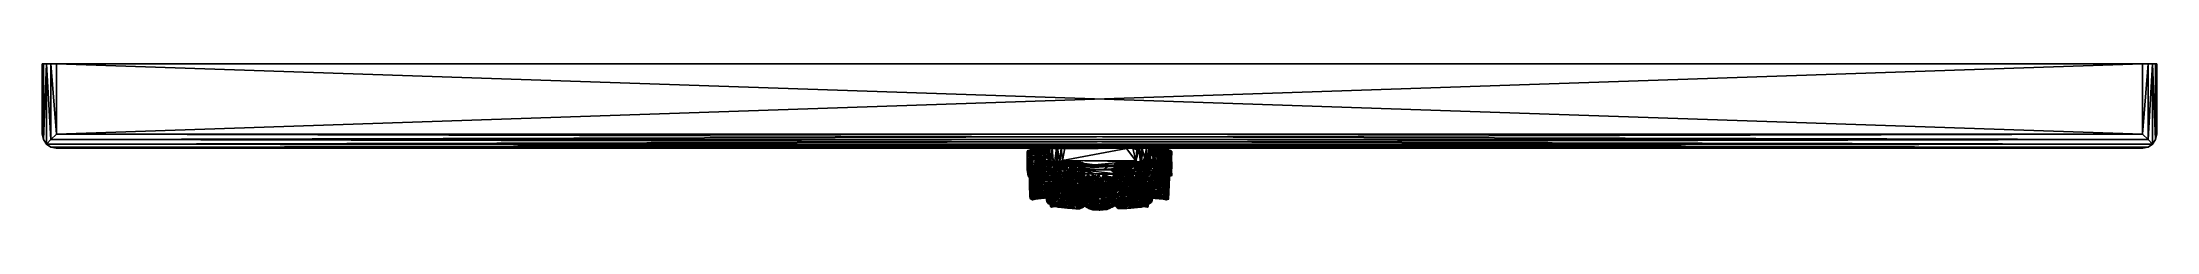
# Model space of a CAD drawing. Header units: centimetres. Extents: x -22.5 to 22.5, y -3.1 to 0.
import ezdxf

# ---------------------------------------------------------------- set-up
doc = ezdxf.new("R2010")
doc.units = ezdxf.units.CM
doc.header["$MEASUREMENT"] = 0
doc.layers.add('CAB_DOORS', color=31, linetype='Continuous')

msp = doc.modelspace()

# ---------------------------------------------------------------- meshes
at = {"layer": 'CAB_DOORS', "color": 31}
mesh = msp.add_polyface(dxfattribs=at)
corners = [(-22.412, -1.712, 66.212), (-22.412, 0, 66.212), (-22.477, -1.615, 66.115), (-22.477, 0, 66.115), (-22.5, -1.5, 66), (-22.5, 0, 66), (-22.315, -1.615, 66.277), (-22.315, 0, 66.277), (-22.2, -1.5, 66.3), (-22.2, 0, 66.3), (-22.477, -1.615, 0.185), (-22.412, -1.712, 0.088), (-22.5, -1.5, 0.3), (22.2, -1.5, 66.3), (-22.315, -1.615, 0.023), (-22.315, 0, 0.023), (-22.2, -1.5), (-22.2, 0), (-22.477, 0, 0.185), (-22.5, 0, 0.3), (-22.412, 0, 0.088), (22.315, -1.615, 0.023), (22.2, 0), (-22.315, -1.777, 66.115), (-22.2, -1.8, 66), (22.315, -1.777, 66.115), (22.412, -1.712, 66.212), (22.315, -1.615, 66.277), (-22.315, -1.777, 0.185), (22.2, -1.8, 0.3), (-22.2, -1.8, 0.3), (22.315, -1.777, 0.185), (22.2, -1.5), (22.2, 0, 66.3), (22.315, 0, 0.023), (-1.535, -2.089, 65.099), (-1.541, -2.034, 64.719), (-1.536, -1.875, 64.934), (-1.536, -2.254, 64.701), (-1.53, -1.982, 64.693)]
mesh.append_faces([[corners[k] for k in face] for face in [(2, 1, 3), (4, 3, 5), (1, 6, 7), (7, 8, 9), (0, 10, 11), (2, 12, 10), (16, 15, 17), (18, 12, 19), (20, 10, 18), (14, 20, 15), (21, 11, 14), (22, 16, 17), (4, 19, 12), (28, 29, 30), (11, 31, 28), (32, 14, 16), (23, 30, 24), (0, 28, 23), (29, 24, 30), (1, 5, 3), (35, 36, 37)]], dxfattribs={"vtx0": -1, "color": 31})
mesh.append_faces([[corners[k] for k in face] for face in [(33, 15, 9), (20, 19, 15), (9, 19, 7)]], dxfattribs={"vtx0": -1, "vtx1": -1, "color": 31})
mesh.append_faces([[corners[k] for k in face] for face in [(9, 15, 19)]], dxfattribs={"vtx0": -1, "vtx1": -1, "vtx2": -1, "color": 31})
mesh.append_faces([[corners[k] for k in face] for face in [(7, 19, 5)]], dxfattribs={"vtx0": -1, "vtx2": -1, "color": 31})
mesh.append_faces([[corners[k] for k in face] for face in [(0, 1, 2), (2, 3, 4), (0, 6, 1), (6, 8, 7), (2, 10, 0), (4, 12, 2), (8, 13, 9), (14, 15, 16), (10, 12, 18), (11, 10, 20), (11, 20, 14), (5, 19, 4), (23, 24, 25), (0, 23, 26), (0, 26, 6), (6, 27, 8), (28, 30, 23), (11, 28, 0), (18, 19, 20), (36, 38, 39)]], dxfattribs={"vtx1": -1, "color": 31})
mesh.append_faces([[corners[k] for k in face] for face in [(17, 15, 34), (1, 7, 5)]], dxfattribs={"vtx1": -1, "vtx2": -1, "color": 31})
mesh = msp.add_polyface(dxfattribs=at)
corners = [(22.315, -1.615, 66.277), (22.315, 0, 66.277), (22.2, -1.5, 66.3), (22.2, 0, 66.3), (22.477, -1.615, 66.115), (22.5, -1.5, 66), (22.477, 0, 66.115), (22.5, 0, 66), (22.412, -1.712, 66.212), (22.412, 0, 66.212), (-22.2, 0, 66.3), (22.5, -1.5, 0.3), (22.5, 0, 0.3), (22.412, -1.712, 0.088), (22.315, -1.615, 0.023), (22.412, 0, 0.088), (22.315, 0, 0.023), (22.477, -1.615, 0.185), (22.477, 0, 0.185), (22.2, -1.5), (22.2, 0), (-22.412, -1.712, 0.088), (-22.2, -1.5), (22.315, -1.777, 66.115), (-22.2, -1.8, 66), (22.2, -1.8, 66), (-22.315, -1.777, 66.115), (-22.315, -1.615, 66.277), (-22.2, -1.5, 66.3), (22.315, -1.777, 0.185), (22.2, -1.8, 0.3), (-22.315, -1.777, 0.185), (-22.315, -1.615, 0.023), (-22.315, 0, 0.023), (-22.2, 0), (1.531, -2.349, 65.029), (1.537, -2.14, 65.104), (1.532, -2.027, 65.04), (1.53, -1.988, 64.689), (1.54, -1.878, 64.881), (1.537, -2.382, 64.85), (1.531, -2.268, 64.683)]
mesh.append_faces([[corners[k] for k in face] for face in [(2, 1, 3), (6, 5, 7), (9, 4, 6), (0, 9, 1), (10, 2, 3), (7, 11, 12), (15, 14, 16), (17, 15, 18), (11, 18, 12), (16, 19, 20), (4, 13, 17), (5, 17, 11), (23, 24, 25), (8, 26, 23), (27, 8, 0), (28, 0, 2), (29, 25, 30), (13, 23, 29), (7, 9, 6), (34, 16, 20), (38, 37, 39)]], dxfattribs={"vtx0": -1, "color": 31})
mesh.append_faces([[corners[k] for k in face] for face in [(1, 12, 3)]], dxfattribs={"vtx0": -1, "vtx1": -1, "color": 31})
mesh.append_faces([[corners[k] for k in face] for face in [(12, 15, 3), (3, 15, 33)]], dxfattribs={"vtx0": -1, "vtx1": -1, "vtx2": -1, "color": 31})
mesh.append_faces([[corners[k] for k in face] for face in [(1, 7, 12), (33, 15, 16)]], dxfattribs={"vtx0": -1, "vtx2": -1, "color": 31})
mesh.append_faces([[corners[k] for k in face] for face in [(0, 1, 2), (4, 5, 6), (8, 4, 9), (8, 9, 0), (5, 11, 7), (13, 14, 15), (13, 15, 17), (17, 18, 11), (14, 19, 16), (8, 13, 4), (4, 17, 5), (13, 21, 14), (19, 22, 20), (23, 25, 29), (8, 23, 13), (29, 30, 31), (13, 29, 21), (14, 32, 19), (25, 24, 30), (40, 35, 41)]], dxfattribs={"vtx1": -1, "color": 31})
mesh.append_faces([[corners[k] for k in face] for face in [(1, 9, 7)]], dxfattribs={"vtx1": -1, "vtx2": -1, "color": 31})
mesh.append_faces([[corners[k] for k in face] for face in [(12, 18, 15), (35, 36, 37)]], dxfattribs={"vtx2": -1, "color": 31})
mesh = msp.add_polyface(dxfattribs=at)
corners = [(-1.517, -1.924, 64.73), (-1.238, -1.884, 64.787), (-1.522, -1.875, 64.805), (-1.417, -2.188, 65.318), (-1.455, -2.018, 65.269), (-1.237, -2.052, 65.294), (-1.459, -1.843, 65.699), (-1.358, -2.732, 65.629), (-1.356, -1.808, 65.633), (-1.462, -1.818, 65.76), (-1.433, -1.8, 65.87), (-1.36, -2.117, 61.013), (-1.346, -2.08, 60.786), (-1.342, -1.995, 61.032), (-1.469, -2.494, 65.175), (-1.451, -2.41, 64.979), (-1.462, -2.356, 65.086), (-1.511, -2.098, 64.65), (-1.514, -2.246, 64.673), (-1.229, -2.179, 64.657), (-1.453, -1.854, 65.091), (-1.221, -1.869, 65.112), (-1.493, -1.897, 65.152), (-1.42, -2.495, 63.672), (-1.396, -2.366, 63.136), (-1.372, -2.263, 63.036), (-1.53, -1.982, 64.693), (-1.241, -1.969, 64.703), (-1.448, -2.446, 65.24), (-1.412, -2.346, 65.291), (-1.319, -2.464, 65.236), (-1.464, -2.273, 65.279), (-1.508, -1.845, 64.997), (-1.334, -1.993, 62.353), (-1.448, -2.391, 64.823), (-1.524, -2.345, 64.755), (-1.197, -2.298, 64.717), (-1.344, -1.832, 65.526), (-1.522, -1.847, 64.919), (-1.18, -1.849, 64.93), (-1.443, -1.941, 65.231), (-1.401, -2.437, 63.564), (-1.279, -2.402, 63.578), (-1.488, -1.854, 65.749), (-1.431, -2.828, 65.677), (-1.478, -2.031, 65.243), (-1.341, -2.422, 61.12), (-1.347, -2.488, 61.049), (-1.443, -2.452, 64.81), (-1.42, -2.434, 64.803), (-1.437, -2.537, 64.622), (-1.335, -2.278, 62.404), (-1.342, -2.212, 62.263), (-1.387, -2.5, 62.989), (-1.451, -2.603, 64.48), (-1.42, -2.837, 65.97), (-1.447, -1.825, 65.967), (-1.347, -1.8, 65.97), (-1.379, -2.386, 64.798), (-1.345, -2.732, 65.551), (-1.462, -2.712, 65.937), (-1.308, -2.261, 65.308), (-1.264, -1.8, 65.469), (-1.244, -1.959, 65.232)]
mesh.append_faces([[corners[k] for k in face] for face in [(0, 1, 2), (3, 4, 5), (9, 8, 10), (17, 18, 19), (20, 21, 22), (0, 26, 27), (28, 29, 30), (6, 8, 9), (28, 31, 29), (38, 39, 32), (22, 21, 40), (41, 23, 25), (50, 49, 48), (51, 52, 53), (54, 48, 15), (56, 10, 57), (58, 35, 34), (60, 56, 55), (29, 3, 61), (56, 9, 10), (28, 14, 31), (31, 3, 29), (8, 62, 10), (4, 40, 63)]], dxfattribs={"color": 31})
mesh.append_faces([[corners[k] for k in face] for face in [(6, 7, 8), (25, 24, 33), (15, 34, 16), (7, 37, 8), (43, 44, 6), (34, 49, 58), (3, 45, 4)]], dxfattribs={"vtx0": -1, "color": 31})
mesh.append_faces([[corners[k] for k in face] for face in [(24, 53, 52)]], dxfattribs={"vtx0": -1, "vtx2": -1, "color": 31})
mesh.append_faces([[corners[k] for k in face] for face in [(11, 12, 13), (23, 24, 25), (20, 32, 21), (18, 35, 36), (26, 17, 27), (2, 1, 38)]], dxfattribs={"vtx1": -1, "color": 31})
mesh.append_faces([[corners[k] for k in face] for face in [(41, 25, 42)]], dxfattribs={"vtx1": -1, "vtx2": -1, "color": 31})
mesh.append_faces([[corners[k] for k in face] for face in [(14, 15, 16), (3, 31, 45), (46, 47, 11), (34, 48, 49), (15, 48, 34), (55, 56, 57), (7, 59, 37), (6, 44, 7), (35, 58, 36)]], dxfattribs={"vtx2": -1, "color": 31})
mesh = msp.add_polyface(dxfattribs=at)
corners = [(-1.265, -2.009, 60.633), (-1.097, -1.979, 60.653), (-1.268, -1.907, 60.746), (-1.522, -1.847, 64.919), (-1.238, -1.884, 64.787), (-1.18, -1.849, 64.93), (-1.443, -1.941, 65.231), (-1.221, -1.869, 65.112), (-1.244, -1.959, 65.232), (-1.288, -2.031, 61.153), (-1.291, -1.832, 61.017), (-1.3, -1.816, 61.458), (-1.266, -1.8, 60.973), (-1.112, -1.8, 60.907), (-1.293, -1.8, 61.627), (-1.342, -2.212, 62.263), (-1.309, -2.037, 61.67), (-1.342, -1.995, 61.032), (-1.31, -2.047, 61.19), (-1.303, -1.821, 61.767), (-1.136, -1.8, 61.809), (-1.305, -1.871, 62.016), (-1.334, -1.993, 62.353), (-1.134, -1.848, 62.056), (-1.172, -2.087, 62.686), (-1.242, -1.811, 65.35), (-1.211, -1.8, 65.129), (-1.396, -2.366, 63.136), (-1.292, -2.072, 61.675), (-1.241, -1.969, 64.703), (-1.194, -1.906, 64.728), (-1.335, -2.004, 60.895), (-1.283, -1.985, 60.826), (-1.346, -2.08, 60.786), (-1.344, -1.832, 65.526), (-1.3, -1.998, 65.482), (-1.264, -1.8, 65.469), (-1.107, -1.871, 60.767), (-1.269, -1.814, 60.915), (-1.273, -2.046, 61.262), (-1.356, -1.808, 65.633), (-1.288, -1.882, 60.832), (-1.455, -2.018, 65.269), (-1.237, -2.052, 65.294), (-1.517, -1.924, 64.73), (-1.265, -2.444, 65.427), (-1.262, -2.14, 60.556), (-1.293, -1.975, 61.035), (-1.508, -1.845, 64.997), (-1.243, -2.162, 65.327), (-1.283, -2.13, 60.681), (-1.174, -2.061, 61.238), (-1.267, -2.035, 61.192), (-1.344, -2.054, 61.14)]
mesh.append_faces([[corners[k] for k in face] for face in [(6, 7, 8), (17, 9, 18), (19, 11, 14), (16, 28, 9), (29, 30, 4), (39, 9, 28), (18, 9, 39), (34, 36, 40), (11, 10, 14), (42, 8, 43), (44, 29, 4), (43, 8, 25), (10, 41, 38), (21, 22, 19), (46, 0, 2), (17, 47, 9), (31, 33, 32), (51, 52, 39), (38, 13, 12), (53, 17, 18), (46, 2, 41), (41, 2, 38)]], dxfattribs={"color": 31})
mesh.append_faces([[corners[k] for k in face] for face in [(3, 4, 5), (19, 27, 11), (45, 25, 36), (17, 32, 47)]], dxfattribs={"vtx0": -1, "color": 31})
mesh.append_faces([[corners[k] for k in face] for face in [(19, 20, 21), (34, 35, 36)]], dxfattribs={"vtx0": -1, "vtx1": -1, "color": 31})
mesh.append_faces([[corners[k] for k in face] for face in [(9, 10, 11), (22, 23, 24), (32, 41, 10)]], dxfattribs={"vtx0": -1, "vtx2": -1, "color": 31})
mesh.append_faces([[corners[k] for k in face] for face in [(0, 1, 2), (12, 13, 14), (25, 8, 26), (31, 32, 17), (2, 37, 38), (14, 10, 12), (21, 23, 22), (47, 32, 10)]], dxfattribs={"vtx1": -1, "color": 31})
mesh.append_faces([[corners[k] for k in face] for face in [(15, 16, 11), (16, 9, 11)]], dxfattribs={"vtx1": -1, "vtx2": -1, "color": 31})
mesh.append_faces([[corners[k] for k in face] for face in [(33, 31, 17), (19, 14, 20), (9, 47, 10), (8, 7, 26), (48, 5, 7), (49, 43, 25), (32, 50, 41), (10, 38, 12)]], dxfattribs={"vtx2": -1, "color": 31})
mesh = msp.add_polyface(dxfattribs=at)
corners = [(-1.339, -2.443, 60.735), (-1.338, -2.232, 60.676), (-1.36, -2.117, 61.013), (-1.3, -2.151, 61.239), (-1.294, -2.33, 61.258), (-1.344, -2.054, 61.14), (-1.396, -2.366, 63.136), (-1.342, -2.212, 62.263), (-1.3, -1.816, 61.458), (-1.241, -1.969, 64.703), (-1.511, -2.098, 64.65), (-1.175, -2.093, 64.663), (-1.276, -2.403, 61.273), (-1.251, -2.201, 61.272), (-1.131, -2.262, 61.279), (-1.243, -2.162, 65.327), (-1.308, -2.261, 65.308), (-1.237, -2.052, 65.294), (-1.23, -2.345, 65.314), (-1.317, -2.16, 62.057), (-1.292, -2.072, 61.675), (-1.309, -2.037, 61.67), (-1.335, -2.278, 62.404), (-1.279, -2.381, 60.664), (-1.278, -2.259, 60.637), (-1.265, -2.444, 65.427), (-1.242, -1.811, 65.35), (-1.262, -2.14, 60.556), (-1.283, -2.13, 60.681), (-1.342, -1.995, 61.032), (-1.307, -2.19, 61.144), (-1.142, -2.112, 61.778), (-1.229, -2.179, 64.657), (-1.514, -2.246, 64.673), (-1.197, -2.298, 64.717), (-1.336, -2.26, 61.152), (-1.296, -2.461, 61.104), (-1.241, -2.061, 61.42), (-1.273, -2.046, 61.262), (-1.281, -2.088, 61.221), (-1.267, -2.035, 61.192), (-0.989, -2.256, 62.278), (-1.31, -2.047, 61.19), (-1.268, -2.396, 60.543), (-1.246, -2.317, 60.522), (-1.334, -1.993, 62.353), (-1.303, -1.821, 61.767), (-1.172, -2.087, 62.686), (-1.372, -2.263, 63.036), (-1.283, -1.985, 60.826), (-1.346, -2.08, 60.786), (-1.279, -2.402, 63.578), (-1.341, -2.422, 61.12), (-1.417, -2.188, 65.318), (-1.288, -1.882, 60.832), (-1.29, -2.666, 65.471), (-1.344, -1.832, 65.526), (-1.174, -2.061, 61.238), (-1.3, -1.998, 65.482), (-1.264, -1.8, 65.469)]
mesh.append_faces([[corners[k] for k in face] for face in [(3, 4, 5), (12, 13, 14), (15, 16, 17), (16, 15, 18), (19, 20, 21), (19, 21, 7), (7, 22, 19), (4, 3, 12), (1, 23, 24), (5, 2, 29), (30, 2, 5), (28, 1, 24), (32, 33, 34), (30, 35, 2), (35, 30, 36), (39, 38, 40), (13, 39, 14), (3, 42, 39), (43, 44, 27), (49, 50, 28), (10, 32, 11), (4, 30, 5), (39, 42, 38), (16, 53, 17), (1, 28, 50), (3, 5, 42), (3, 39, 13), (12, 3, 13)]], dxfattribs={"color": 31})
mesh.append_faces([[corners[k] for k in face] for face in [(37, 20, 31), (45, 47, 48), (2, 1, 50), (28, 27, 54)]], dxfattribs={"vtx0": -1, "color": 31})
mesh.append_faces([[corners[k] for k in face] for face in [(6, 7, 8), (24, 27, 28)]], dxfattribs={"vtx0": -1, "vtx1": -1, "color": 31})
mesh.append_faces([[corners[k] for k in face] for face in [(9, 10, 11), (37, 38, 20), (41, 19, 22), (24, 43, 27), (55, 25, 56), (58, 25, 59), (58, 56, 25)]], dxfattribs={"vtx0": -1, "vtx2": -1, "color": 31})
mesh.append_faces([[corners[k] for k in face] for face in [(45, 6, 46), (35, 52, 2)]], dxfattribs={"vtx1": -1, "color": 31})
mesh.append_faces([[corners[k] for k in face] for face in [(0, 1, 2), (25, 15, 26), (57, 38, 37)]], dxfattribs={"vtx1": -1, "vtx2": -1, "color": 31})
mesh.append_faces([[corners[k] for k in face] for face in [(31, 20, 19), (48, 47, 51)]], dxfattribs={"vtx2": -1, "color": 31})
mesh = msp.add_polyface(dxfattribs=at)
corners = [(-1.437, -2.537, 64.622), (-1.265, -2.525, 64.621), (-1.42, -2.434, 64.803), (-1.449, -2.737, 64.905), (-1.448, -2.81, 64.272), (-1.451, -2.603, 64.48), (-1.401, -2.437, 63.564), (-1.281, -2.513, 64.071), (-1.415, -2.559, 64.399), (-1.444, -2.591, 64.31), (-1.437, -2.767, 63.944), (-1.42, -2.495, 63.672), (-1.456, -2.563, 65.149), (-1.448, -2.446, 65.24), (-1.319, -2.464, 65.236), (-1.41, -2.61, 63.358), (-1.451, -2.41, 64.979), (-1.327, -2.88, 65.8), (-1.443, -2.891, 65.748), (-1.423, -2.902, 65.838), (-1.396, -2.366, 63.136), (-1.475, -2.876, 65.847), (-1.346, -2.846, 65.97), (-1.44, -2.872, 65.93), (-1.42, -2.837, 65.97), (-1.462, -2.712, 65.937), (-1.427, -2.828, 64.626), (-1.434, -2.838, 64.51), (-1.377, -2.647, 63.362), (-1.387, -2.5, 62.989), (-1.431, -2.828, 65.677), (-1.375, -2.841, 65.665), (-1.358, -2.732, 65.629), (-1.443, -2.452, 64.81), (-1.35, -2.875, 65.927), (-1.469, -2.494, 65.175), (-1.419, -2.788, 63.928), (-1.203, -2.83, 64.104), (-1.431, -2.836, 64.246), (-1.41, -2.676, 65.028), (-1.294, -2.579, 65.145), (-1.482, -2.827, 65.894), (-1.226, -2.853, 64.347), (-1.347, -1.8, 65.97), (-1.243, -2.549, 64.458), (-1.472, -2.857, 65.737), (-1.359, -2.747, 64.902)]
mesh.append_faces([[corners[k] for k in face] for face in [(17, 18, 19), (19, 18, 21), (22, 23, 24), (24, 23, 25), (26, 27, 3), (5, 9, 0), (30, 31, 32), (5, 0, 33), (31, 30, 18), (17, 19, 34), (35, 12, 16), (12, 35, 13), (9, 11, 6), (10, 36, 28), (34, 23, 22), (9, 8, 0), (19, 21, 23), (39, 3, 12), (8, 9, 6), (38, 36, 10), (27, 38, 4), (23, 41, 25), (27, 4, 3), (42, 38, 27), (34, 19, 23), (30, 45, 18), (4, 38, 10), (46, 3, 39)]], dxfattribs={"color": 31})
mesh.append_faces([[corners[k] for k in face] for face in [(12, 5, 16), (15, 28, 29), (40, 39, 12), (12, 14, 40), (46, 26, 3)]], dxfattribs={"vtx0": -1, "color": 31})
mesh.append_faces([[corners[k] for k in face] for face in [(9, 10, 11), (11, 15, 20), (3, 5, 12), (24, 43, 22), (5, 4, 9)]], dxfattribs={"vtx0": -1, "vtx1": -1, "color": 31})
mesh.append_faces([[corners[k] for k in face] for face in [(0, 1, 2), (6, 7, 8), (10, 28, 15), (8, 44, 0)]], dxfattribs={"vtx1": -1, "color": 31})
mesh.append_faces([[corners[k] for k in face] for face in [(3, 4, 5), (10, 15, 11), (15, 29, 20), (4, 10, 9)]], dxfattribs={"vtx1": -1, "vtx2": -1, "color": 31})
mesh.append_faces([[corners[k] for k in face] for face in [(12, 13, 14), (37, 36, 38)]], dxfattribs={"vtx2": -1, "color": 31})
mesh = msp.add_polyface(dxfattribs=at)
corners = [(-0.37, -2.323, 61.699), (-0.468, -2.167, 61.765), (-0.583, -2.143, 61.656), (-0.566, -2.1, 61.102), (-0.827, -2.084, 61.353), (-0.405, -2.099, 61.439), (-0.577, -2.2, 62.074), (-0.633, -2.245, 61.883), (-0.628, -2.118, 61.701), (-0.734, -2.352, 61.131), (-0.747, -2.117, 61.116), (-0.548, -2.127, 61.092), (-0.585, -2.12, 61.613), (-0.894, -2.147, 61.913), (-0.632, -2.177, 62.036), (-0.817, -2.085, 61.176), (-0.139, -2.17, 60.148), (-0.827, -2.149, 60.093), (-0.881, -2.171, 60.174), (-0.494, -2.109, 61.111), (-0.45, -2.087, 61.177), (-0.841, -2.091, 60.032), (-0.789, -2.062, 59.975), (-0.819, -1.8, 60), (-0.878, -2.264, 61.22), (-0.103, -2.155, 60.098), (-0.6, -2.398, 61.101), (-0.642, -2.106, 61.094), (-0.463, -2.137, 61.748), (-0.741, -1.8, 59.975), (-0.897, -1.8, 60.14), (-0.571, -2.295, 61.643), (-0.486, -2.317, 61.651), (-0.881, -2.254, 61.989), (-0.823, -2.295, 62.033), (-0.815, -2.188, 62.012), (-0.707, -2.188, 62.047), (-0.489, -2.137, 61.686), (-0.645, -2.262, 62.094), (-0.614, -2.161, 61.672), (-0.622, -2.259, 61.684), (-0.4, -2.119, 61.527), (-0.582, -2.277, 62.081), (-1.347, -1.8, 65.97), (-1.433, -1.8, 65.87), (1.347, -1.8, 65.97), (-0.911, -2.174, 60.271), (-0.918, -2.253, 60.291), (-0.655, -2.184, 60.27), (-0.646, -2.387, 62.096), (-0.58, -2.245, 60.282), (-0.971, -2.27, 60.342)]
mesh.append_faces([[corners[k] for k in face] for face in [(0, 1, 2), (6, 7, 8), (9, 10, 11), (5, 4, 12), (11, 3, 19), (19, 3, 20), (21, 22, 23), (22, 21, 17), (26, 11, 19), (27, 3, 11), (2, 1, 28), (23, 22, 29), (2, 12, 8), (2, 31, 32), (33, 34, 35), (14, 36, 6), (10, 27, 11), (12, 2, 37), (8, 14, 6), (27, 10, 15), (36, 38, 6), (39, 40, 31), (3, 27, 15), (15, 10, 9), (2, 39, 31), (14, 13, 36), (7, 40, 8), (42, 7, 6), (38, 42, 6), (8, 39, 2), (36, 35, 49), (48, 18, 46), (40, 39, 8), (13, 35, 36)]], dxfattribs={"color": 31})
mesh.append_faces([[corners[k] for k in face] for face in [(3, 4, 5), (8, 13, 14), (16, 17, 18), (41, 12, 37)]], dxfattribs={"vtx0": -1, "color": 31})
mesh.append_faces([[corners[k] for k in face] for face in [(46, 47, 48)]], dxfattribs={"vtx0": -1, "vtx1": -1, "color": 31})
mesh.append_faces([[corners[k] for k in face] for face in [(48, 47, 50)]], dxfattribs={"vtx0": -1, "vtx2": -1, "color": 31})
mesh.append_faces([[corners[k] for k in face] for face in [(23, 29, 30), (12, 4, 8), (43, 44, 45)]], dxfattribs={"vtx1": -1, "color": 31})
mesh.append_faces([[corners[k] for k in face] for face in [(3, 15, 4)]], dxfattribs={"vtx1": -1, "vtx2": -1, "color": 31})
mesh.append_faces([[corners[k] for k in face] for face in [(24, 15, 9), (22, 17, 25), (37, 2, 28), (50, 47, 51)]], dxfattribs={"vtx2": -1, "color": 31})
mesh = msp.add_polyface(dxfattribs=at)
corners = [(-0.916, -1.8, 60.262), (-0.897, -1.8, 60.14), (0.907, -1.8, 60.27), (-0.349, -2.129, 61.641), (-0.489, -2.137, 61.686), (-0.463, -2.137, 61.748), (-1.112, -1.8, 60.907), (1.098, -1.8, 60.911), (-1.293, -1.8, 61.627), (-1.182, -1.8, 65.056), (-1.18, -1.8, 64.655), (1.187, -1.8, 65.087), (-0.741, -1.8, 59.975), (0.577, -1.805, 59.971), (-0.356, -2.129, 61.375), (-0.566, -2.1, 61.102), (-0.405, -2.099, 61.439), (-0.489, -2.402, 61.125), (-0.494, -2.109, 61.111), (-0.36, -2.101, 61.247), (-1.211, -1.8, 65.129), (-1.242, -1.811, 65.35), (-1.178, -1.8, 64.318), (1.18, -1.8, 64.626), (-1.009, -1.8, 60.346), (0.644, -2.084, 59.976), (-0.789, -2.062, 59.975), (-0.103, -2.155, 60.098), (-1.136, -1.8, 61.809), (-0.337, -2.185, 61.734), (-0.352, -2.334, 61.664), (-1.433, -1.8, 65.87), (-1.264, -1.8, 65.469), (1.347, -1.8, 65.97), (-0.37, -2.147, 61.742), (-0.407, -2.166, 61.772), (-0.827, -2.149, 60.093), (-0.139, -2.17, 60.148), (-0.45, -2.087, 61.177), (-0.881, -2.171, 60.174), (0.176, -2.186, 60.268), (-0.37, -2.323, 61.699), (-1.136, -1.8, 62.813), (1.136, -1.8, 63.051), (-1.149, -1.8, 63.295), (-0.367, -2.141, 61.566), (-0.378, -2.222, 61.483), (-0.4, -2.119, 61.527), (-0.315, -2.179, 61.289), (-0.468, -2.167, 61.765), (-0.424, -2.412, 61.189), (-0.337, -2.139, 61.243), (-0.585, -2.12, 61.613), (-0.655, -2.184, 60.27), (-0.58, -2.245, 60.282), (-0.319, -2.381, 61.241), (-1.128, -1.8, 62.045), (0.094, -2.251, 60.287)]
mesh.append_faces([[corners[k] for k in face] for face in [(14, 15, 16), (34, 35, 29), (34, 5, 35), (18, 38, 19), (19, 38, 14), (35, 41, 29), (34, 29, 3), (45, 46, 47), (46, 48, 47), (38, 15, 14), (5, 49, 35), (21, 11, 32), (50, 19, 51), (14, 16, 47), (3, 45, 47), (48, 14, 47), (48, 55, 51), (34, 3, 5), (35, 49, 41)]], dxfattribs={"color": 31})
mesh.append_faces([[corners[k] for k in face] for face in [(20, 11, 21), (53, 54, 40), (40, 39, 53)]], dxfattribs={"vtx0": -1, "color": 31})
mesh.append_faces([[corners[k] for k in face] for face in [(3, 4, 5), (22, 23, 10), (8, 7, 28), (9, 11, 20), (42, 43, 44), (0, 2, 24), (56, 7, 42), (28, 7, 56)]], dxfattribs={"vtx0": -1, "vtx1": -1, "color": 31})
mesh.append_faces([[corners[k] for k in face] for face in [(6, 7, 8), (24, 2, 6)]], dxfattribs={"vtx0": -1, "vtx1": -1, "vtx2": -1, "color": 31})
mesh.append_faces([[corners[k] for k in face] for face in [(30, 45, 3)]], dxfattribs={"vtx0": -1, "vtx2": -1, "color": 31})
mesh.append_faces([[corners[k] for k in face] for face in [(12, 26, 13), (29, 30, 3), (14, 48, 19), (54, 57, 40)]], dxfattribs={"vtx1": -1, "color": 31})
mesh.append_faces([[corners[k] for k in face] for face in [(0, 1, 2), (9, 10, 11), (12, 13, 1), (25, 26, 27), (31, 32, 33), (27, 36, 37), (37, 39, 40), (22, 44, 23)]], dxfattribs={"vtx1": -1, "vtx2": -1, "color": 31})
mesh.append_faces([[corners[k] for k in face] for face in [(17, 18, 19), (48, 51, 19), (47, 16, 52), (3, 47, 4)]], dxfattribs={"vtx2": -1, "color": 31})
mesh = msp.add_polyface(dxfattribs=at)
corners = [(-1.235, -2.356, 64.791), (-1.197, -2.298, 64.717), (-1.379, -2.386, 64.798), (-1.265, -2.444, 65.427), (-1.238, -2.609, 65.384), (-1.23, -2.345, 65.314), (-1.243, -2.162, 65.327), (-1.347, -2.488, 61.049), (-1.339, -2.443, 60.735), (-1.36, -2.117, 61.013), (-1.319, -2.464, 65.236), (-1.412, -2.346, 65.291), (-1.308, -2.261, 65.308), (-1.346, -2.846, 65.97), (-1.347, -1.8, 65.97), (-0.958, -2.798, 65.97), (-1.345, -2.732, 65.551), (-1.29, -2.666, 65.471), (-1.344, -1.832, 65.526), (-1.279, -2.402, 63.578), (-1.175, -2.429, 63.731), (-1.281, -2.513, 64.071), (-1.276, -2.403, 61.273), (-1.285, -2.506, 61.232), (-1.294, -2.33, 61.258), (-1.223, -2.411, 64.804), (-1.191, -2.393, 64.789), (-1.246, -2.317, 60.522), (-1.268, -2.396, 60.543), (-1.244, -2.437, 60.536), (-1.257, -2.531, 60.582), (-1.279, -2.381, 60.664), (-1.278, -2.259, 60.637), (-1.185, -2.505, 64.002), (-1.188, -2.548, 64.299), (-1.294, -2.579, 65.145), (-1.216, -2.482, 65.246), (-1.227, -2.57, 65.257), (-1.42, -2.434, 64.803), (-1.291, -2.587, 61.154), (-1.315, -2.513, 60.997), (-1.299, -2.482, 61.221), (-1.401, -2.437, 63.564), (-1.296, -2.461, 61.104), (-1.341, -2.422, 61.12), (-1.265, -2.525, 64.621), (-1.243, -2.463, 64.739), (-1.182, -2.545, 64.506), (-1.275, -2.561, 60.628), (-1.295, -2.535, 60.861), (-1.287, -2.487, 60.735), (-1.343, -2.517, 60.893), (-1.179, -2.494, 64.695), (-1.338, -2.232, 60.676), (-1.336, -2.26, 61.152), (-1.307, -2.19, 61.144), (-0.97, -2.483, 62.815), (-1.335, -2.278, 62.404), (-1.387, -2.5, 62.989)]
mesh.append_faces([[corners[k] for k in face] for face in [(0, 1, 2), (10, 11, 12), (19, 20, 21), (22, 23, 24), (0, 25, 26), (27, 28, 29), (28, 30, 29), (35, 10, 36), (10, 5, 36), (4, 37, 5), (2, 38, 25), (20, 33, 21), (40, 7, 43), (41, 40, 43), (43, 7, 44), (37, 36, 5), (10, 12, 5), (45, 47, 46), (0, 2, 25), (48, 30, 28), (49, 50, 51), (53, 8, 31), (49, 51, 40), (8, 50, 31), (40, 51, 7), (44, 54, 43), (41, 43, 24), (50, 8, 51), (24, 43, 55), (23, 39, 41), (23, 41, 24)]], dxfattribs={"color": 31})
mesh.append_faces([[corners[k] for k in face] for face in [(3, 5, 6), (39, 40, 41), (42, 19, 21)]], dxfattribs={"vtx0": -1, "color": 31})
mesh.append_faces([[corners[k] for k in face] for face in [(7, 8, 9), (13, 14, 15), (31, 28, 32), (50, 48, 31)]], dxfattribs={"vtx0": -1, "vtx1": -1, "color": 31})
mesh.append_faces([[corners[k] for k in face] for face in [(16, 17, 18), (49, 48, 50), (38, 46, 25)]], dxfattribs={"vtx1": -1, "color": 31})
mesh.append_faces([[corners[k] for k in face] for face in [(48, 28, 31)]], dxfattribs={"vtx1": -1, "vtx2": -1, "color": 31})
mesh.append_faces([[corners[k] for k in face] for face in [(3, 4, 5), (21, 33, 34), (45, 46, 38), (46, 52, 25), (7, 51, 8), (56, 57, 58)]], dxfattribs={"vtx2": -1, "color": 31})
mesh = msp.add_polyface(dxfattribs=at)
corners = [(-0.889, -2.467, 62.55), (-0.965, -2.643, 62.621), (-0.874, -2.679, 62.552), (-0.981, -2.449, 62.753), (-0.95, -2.403, 62.661), (-0.851, -2.369, 62.143), (-0.948, -2.28, 62.012), (-0.984, -2.435, 62.153), (-0.793, -2.662, 62.472), (-0.953, -2.334, 61.239), (-0.878, -2.264, 61.22), (-0.857, -2.432, 61.212), (-0.951, -2.313, 62.392), (-0.97, -2.575, 62.329), (-0.989, -2.256, 62.278), (-0.918, -2.506, 62.902), (-1.046, -2.563, 63.064), (-0.799, -2.602, 63.165), (-0.922, -2.617, 62.409), (-0.904, -2.449, 62.482), (-0.984, -2.621, 61.164), (-0.99, -2.545, 61.231), (-0.932, -2.521, 61.189), (-0.894, -2.381, 62.581), (-0.867, -2.61, 62.499), (-0.958, -2.798, 65.97), (-1.347, -1.8, 65.97), (-0.604, -2.837, 65.97), (-0.936, -2.566, 62.875), (-0.97, -2.483, 62.815), (-0.842, -2.528, 62.858), (-0.919, -2.352, 60.549), (-0.83, -2.541, 60.668), (-0.803, -2.432, 60.615), (-0.989, -2.436, 61.267), (-0.9, -2.547, 60.671), (-0.854, -2.603, 63.178), (-0.847, -2.531, 61.174), (-1.057, -2.291, 60.357), (-0.948, -2.348, 60.359), (-0.901, -2.327, 60.344), (-0.823, -2.295, 62.033), (-0.881, -2.254, 61.989), (-0.862, -2.618, 60.734), (-0.768, -2.491, 62.866), (-0.963, -2.549, 60.608), (-0.943, -2.464, 60.567), (-0.934, -2.617, 61.099), (-0.866, -2.616, 61.101), (-0.944, -2.614, 60.682), (-0.906, -2.653, 60.808), (-0.892, -2.63, 62.398), (-0.975, -2.629, 62.776), (-0.796, -2.644, 62.832), (-0.948, -2.581, 62.314), (-0.961, -2.605, 65.103), (-1.008, -2.586, 65.106), (-0.912, -2.616, 65.145)]
mesh.append_faces([[corners[k] for k in face] for face in [(0, 1, 2), (3, 1, 4), (9, 10, 11), (20, 21, 22), (0, 24, 19), (15, 28, 29), (28, 15, 30), (31, 32, 33), (22, 34, 9), (21, 34, 22), (31, 35, 32), (17, 16, 36), (22, 11, 37), (38, 39, 40), (35, 43, 32), (30, 15, 44), (22, 9, 11), (42, 6, 5), (49, 50, 35), (46, 35, 31), (2, 24, 0), (28, 52, 29), (47, 20, 22), (52, 1, 29), (28, 30, 53), (19, 13, 12), (29, 1, 3), (7, 54, 51), (55, 56, 57)]], dxfattribs={"color": 31})
mesh.append_faces([[corners[k] for k in face] for face in [(4, 0, 23), (23, 12, 14), (45, 35, 46), (48, 22, 37)]], dxfattribs={"vtx0": -1, "color": 31})
mesh.append_faces([[corners[k] for k in face] for face in [(25, 26, 27)]], dxfattribs={"vtx0": -1, "vtx1": -1, "color": 31})
mesh.append_faces([[corners[k] for k in face] for face in [(5, 7, 8)]], dxfattribs={"vtx0": -1, "vtx1": -1, "vtx2": -1, "color": 31})
mesh.append_faces([[corners[k] for k in face] for face in [(15, 16, 17), (23, 19, 12)]], dxfattribs={"vtx0": -1, "vtx2": -1, "color": 31})
mesh.append_faces([[corners[k] for k in face] for face in [(12, 13, 14), (0, 19, 23), (1, 0, 4), (24, 18, 19), (47, 22, 48), (54, 13, 51)]], dxfattribs={"vtx1": -1, "color": 31})
mesh.append_faces([[corners[k] for k in face] for face in [(5, 6, 7), (18, 13, 19), (41, 42, 5), (7, 51, 8), (45, 49, 35)]], dxfattribs={"vtx2": -1, "color": 31})
mesh = msp.add_polyface(dxfattribs=at)
corners = [(-0.682, -2.584, 60.901), (-0.727, -2.587, 60.989), (-0.624, -2.511, 61.059), (-0.838, -2.663, 60.879), (-0.803, -2.432, 60.615), (-0.83, -2.541, 60.668), (-0.736, -2.5, 60.702), (-0.716, -2.63, 65.144), (-0.94, -2.595, 65.288), (-0.523, -2.64, 65.302), (-0.501, -2.558, 63.062), (-0.768, -2.491, 62.866), (-0.799, -2.602, 63.165), (-0.731, -2.651, 65.036), (-0.759, -2.591, 65.12), (-0.732, -2.565, 65.093), (-0.828, -2.698, 63.17), (-0.764, -2.636, 63.215), (-0.652, -2.678, 63.317), (-0.735, -2.584, 60.802), (-0.696, -2.527, 62.891), (-0.539, -2.553, 63.012), (-0.796, -2.644, 62.832), (-0.746, -2.55, 61.059), (-0.847, -2.531, 61.174), (-0.751, -2.466, 61.112), (-0.76, -2.503, 62.324), (-0.851, -2.369, 62.143), (-0.793, -2.662, 62.472), (-0.669, -2.737, 62.575), (-0.684, -2.65, 64.978), (-0.719, -2.676, 64.954), (-0.653, -2.609, 65.089), (-0.614, -2.645, 65.105), (-0.656, -2.55, 60.789), (-0.707, -2.656, 62.847), (-0.604, -2.634, 63.293), (-0.896, -2.677, 60.961), (-0.867, -2.61, 62.499), (-0.747, -2.725, 62.553), (-0.619, -2.667, 65.443), (-0.668, -2.627, 65.368), (-0.91, -2.652, 65.465), (-0.692, -2.614, 65.089), (-0.714, -2.429, 62.306), (-0.661, -2.473, 62.331), (-0.604, -2.837, 65.97), (-1.347, -1.8, 65.97), (-0.18, -2.908, 65.97), (-0.624, -2.512, 62.287), (-0.854, -2.603, 63.178), (-0.857, -2.432, 61.212), (-0.862, -2.618, 60.734), (-0.842, -2.528, 62.858), (-0.854, -2.607, 65.101), (-0.912, -2.616, 65.145), (-0.6, -2.398, 61.101), (-0.753, -2.422, 62.206), (-0.866, -2.616, 61.101), (-0.88, -2.71, 65.006), (-0.918, -2.506, 62.902)]
mesh.append_faces([[corners[k] for k in face] for face in [(16, 17, 12), (12, 17, 18), (19, 3, 0), (20, 11, 21), (22, 11, 20), (23, 24, 25), (23, 25, 2), (26, 28, 29), (30, 31, 13), (32, 7, 33), (35, 22, 20), (36, 12, 18), (28, 38, 39), (32, 43, 7), (43, 14, 7), (44, 26, 45), (49, 44, 45), (50, 16, 12), (23, 1, 24), (2, 1, 23), (30, 13, 15), (43, 30, 15), (5, 52, 19), (22, 53, 11), (2, 25, 56), (9, 8, 41), (49, 57, 44), (1, 58, 24), (14, 54, 7), (15, 14, 43), (1, 37, 58), (19, 52, 3)]], dxfattribs={"color": 31})
mesh.append_faces([[corners[k] for k in face] for face in [(0, 1, 2), (13, 14, 15), (6, 5, 34), (59, 54, 14)]], dxfattribs={"vtx0": -1, "color": 31})
mesh.append_faces([[corners[k] for k in face] for face in [(46, 47, 48)]], dxfattribs={"vtx0": -1, "vtx1": -1, "color": 31})
mesh.append_faces([[corners[k] for k in face] for face in [(7, 8, 9)]], dxfattribs={"vtx0": -1, "vtx2": -1, "color": 31})
mesh.append_faces([[corners[k] for k in face] for face in [(4, 5, 6), (26, 27, 28), (40, 41, 42), (24, 51, 25), (7, 54, 55)]], dxfattribs={"vtx1": -1, "color": 31})
mesh.append_faces([[corners[k] for k in face] for face in [(0, 3, 1), (10, 11, 12), (11, 60, 12)]], dxfattribs={"vtx1": -1, "vtx2": -1, "color": 31})
mesh.append_faces([[corners[k] for k in face] for face in [(3, 37, 1), (34, 5, 19)]], dxfattribs={"vtx2": -1, "color": 31})
mesh = msp.add_polyface(dxfattribs=at)
corners = [(-0.217, -2.65, 62.461), (-0.289, -2.576, 62.321), (-0.268, -2.699, 62.706), (-0.27, -2.622, 61.409), (-0.205, -2.676, 61.374), (-0.268, -2.501, 61.237), (-0.472, -2.492, 62.25), (-0.494, -2.565, 62.44), (-0.369, -2.636, 62.512), (-0.18, -2.908, 65.97), (-1.347, -1.8, 65.97), (0.284, -2.893, 65.97), (-0.294, -2.695, 61.06), (-0.434, -2.655, 61.037), (-0.293, -2.616, 61.153), (-0.245, -2.345, 60.533), (-0.326, -2.564, 60.612), (-0.226, -2.519, 60.583), (-0.298, -2.663, 60.699), (-0.211, -2.596, 60.644), (-0.24, -2.565, 62.2), (-0.311, -2.517, 62.148), (-0.34, -2.598, 62.379), (-0.412, -2.524, 62.219), (-0.356, -2.497, 61.426), (-0.349, -2.494, 61.494), (-0.351, -2.489, 62.202), (-0.339, -2.431, 62.125), (-0.393, -2.505, 62.167), (-0.319, -2.381, 61.241), (-0.314, -2.459, 61.8), (-0.413, -2.414, 61.733), (-0.203, -2.515, 62.102), (-0.216, -2.519, 62.177), (-0.257, -2.707, 60.777), (-0.439, -2.599, 62.577), (-0.319, -2.655, 62.718), (-0.424, -2.412, 61.189), (-0.377, -2.547, 61.172), (-0.489, -2.402, 61.125), (-0.368, -2.638, 60.699), (-0.385, -2.515, 60.616), (-0.542, -2.342, 60.673), (-0.209, -2.656, 61.105), (-0.349, -2.448, 61.584), (-0.104, -2.409, 61.635), (-0.169, -2.477, 61.555), (-0.151, -2.538, 61.173), (-0.518, -2.506, 61.088), (-0.521, -2.578, 60.803), (-0.436, -2.68, 60.835), (-0.348, -2.348, 60.548)]
mesh.append_faces([[corners[k] for k in face] for face in [(3, 4, 5), (6, 7, 8), (12, 13, 14), (22, 23, 8), (1, 22, 8), (3, 24, 25), (3, 5, 24), (26, 21, 27), (27, 28, 26), (24, 5, 29), (30, 31, 32), (21, 20, 33), (37, 38, 39), (40, 41, 42), (16, 40, 18), (14, 5, 43), (14, 38, 5), (25, 44, 45), (43, 12, 14), (26, 28, 23), (23, 28, 6), (22, 21, 26), (26, 23, 22), (23, 6, 8), (43, 5, 47), (1, 8, 2), (27, 21, 33), (1, 21, 22), (40, 49, 50), (13, 38, 14), (51, 41, 16), (41, 40, 16)]], dxfattribs={"color": 31})
mesh.append_faces([[corners[k] for k in face] for face in [(15, 16, 17), (8, 35, 36), (13, 48, 38)]], dxfattribs={"vtx0": -1, "color": 31})
mesh.append_faces([[corners[k] for k in face] for face in [(9, 10, 11), (20, 1, 0)]], dxfattribs={"vtx0": -1, "vtx1": -1, "color": 31})
mesh.append_faces([[corners[k] for k in face] for face in [(0, 1, 2)]], dxfattribs={"vtx0": -1, "vtx2": -1, "color": 31})
mesh.append_faces([[corners[k] for k in face] for face in [(17, 16, 19), (38, 37, 5), (25, 24, 44), (3, 25, 46)]], dxfattribs={"vtx1": -1, "color": 31})
mesh.append_faces([[corners[k] for k in face] for face in [(8, 7, 35)]], dxfattribs={"vtx1": -1, "vtx2": -1, "color": 31})
mesh.append_faces([[corners[k] for k in face] for face in [(16, 18, 19), (20, 21, 1), (19, 18, 34), (32, 27, 33), (2, 8, 36)]], dxfattribs={"vtx2": -1, "color": 31})
mesh = msp.add_polyface(dxfattribs=at)
corners = [(-1.264, -1.8, 65.469), (1.342, -1.803, 65.64), (1.347, -1.8, 65.97), (1.098, -1.8, 60.911), (1.273, -1.8, 61.068), (-1.136, -1.8, 62.813), (-1.18, -1.8, 64.655), (1.18, -1.8, 64.626), (1.187, -1.8, 65.087), (0.577, -1.805, 59.971), (-0.789, -2.062, 59.975), (0.776, -2.07, 59.973), (0.48, -2.141, 61.685), (0.341, -2.132, 61.641), (0.455, -2.141, 61.747), (0.344, -2.327, 61.664), (0.328, -2.187, 61.733), (0.644, -2.084, 59.976), (-0.103, -2.155, 60.098), (0.821, -2.168, 60.115), (-1.112, -1.8, 60.907), (0.998, -1.8, 60.345), (-1.149, -1.8, 63.295), (1.136, -1.8, 63.051), (0.284, -2.893, 65.97), (-1.347, -1.8, 65.97), (1.284, -1.8, 61.395), (1.274, -1.8, 61.656), (1.271, -1.801, 65.491), (0.361, -2.326, 61.699), (0.571, -2.16, 61.66), (0.46, -2.17, 61.764), (-0.897, -1.8, 60.14), (0.907, -1.8, 60.27), (1.131, -1.803, 61.799), (0.66, -2.092, 61.117), (0.382, -2.114, 61.333), (0.376, -2.108, 61.442), (0.362, -2.15, 61.742), (0.398, -2.169, 61.771), (-0.139, -2.17, 60.148), (0.32, -2.278, 61.269), (0.305, -2.183, 61.289), (0.327, -2.143, 61.242), (0.371, -2.234, 61.499), (0.358, -2.144, 61.565), (0.391, -2.122, 61.526), (0.351, -2.108, 61.253), (0.556, -2.105, 61.1), (0.465, -2.119, 61.126), (0.414, -2.093, 61.192), (0.176, -2.186, 60.268), (0.094, -2.251, 60.287), (0.73, -2.194, 60.263), (0.412, -2.416, 61.189), (1.124, -1.8, 62.39), (0.869, -2.184, 60.188)]
mesh.append_faces([[corners[k] for k in face] for face in [(29, 30, 31), (14, 38, 39), (38, 16, 39), (41, 42, 43), (42, 44, 37), (44, 45, 46), (16, 38, 13), (14, 39, 31), (44, 46, 37), (35, 37, 46), (48, 49, 50), (48, 50, 36), (50, 47, 36), (45, 13, 46), (54, 43, 50), (36, 47, 37), (13, 38, 14), (39, 29, 31), (49, 54, 50), (43, 47, 50), (10, 17, 11)]], dxfattribs={"color": 31})
mesh.append_faces([[corners[k] for k in face] for face in [(12, 13, 14), (35, 36, 37), (51, 52, 53)]], dxfattribs={"vtx0": -1, "color": 31})
mesh.append_faces([[corners[k] for k in face] for face in [(45, 15, 13)]], dxfattribs={"vtx0": -1, "vtx1": -1, "color": 31})
mesh.append_faces([[corners[k] for k in face] for face in [(0, 1, 2), (20, 21, 3), (32, 9, 33)]], dxfattribs={"vtx0": -1, "vtx1": -1, "vtx2": -1, "color": 31})
mesh.append_faces([[corners[k] for k in face] for face in [(6, 7, 8), (9, 10, 11), (17, 18, 19), (22, 23, 7), (24, 25, 2), (0, 28, 1), (5, 55, 23)]], dxfattribs={"vtx0": -1, "vtx2": -1, "color": 31})
mesh.append_faces([[corners[k] for k in face] for face in [(19, 18, 40), (46, 13, 12), (43, 42, 47)]], dxfattribs={"vtx1": -1, "color": 31})
mesh.append_faces([[corners[k] for k in face] for face in [(3, 4, 5), (26, 27, 5), (27, 34, 5), (4, 26, 5), (34, 55, 5), (33, 21, 20), (56, 40, 51)]], dxfattribs={"vtx1": -1, "vtx2": -1, "color": 31})
mesh.append_faces([[corners[k] for k in face] for face in [(15, 16, 13), (0, 8, 28), (42, 37, 47)]], dxfattribs={"vtx2": -1, "color": 31})
mesh = msp.add_polyface(dxfattribs=at)
corners = [(-1.009, -1.8, 60.346), (-1.057, -2.291, 60.357), (-0.971, -2.27, 60.342), (-1.17, -2.184, 64.671), (-1.187, -2.414, 64.649), (-1.178, -1.8, 64.318), (-1.262, -2.14, 60.556), (-1.246, -2.317, 60.522), (-1.086, -2.19, 60.546), (-0.955, -2.259, 61.222), (-0.989, -2.153, 61.144), (-0.904, -2.1, 61.175), (-1.142, -2.112, 61.778), (-1.317, -2.16, 62.057), (-0.971, -2.183, 62.088), (-1.08, -2.078, 60.585), (-1.073, -2.321, 60.385), (-1.078, -1.898, 60.369), (-0.628, -2.118, 61.701), (-0.894, -2.147, 61.913), (-1.175, -2.429, 63.731), (-0.827, -2.149, 60.093), (-0.891, -2.141, 60.136), (-0.881, -2.171, 60.174), (-0.949, -2.157, 61.981), (-0.881, -2.254, 61.989), (-1.175, -2.093, 64.663), (-1.229, -2.179, 64.657), (-1.241, -2.061, 61.42), (-0.817, -2.085, 61.176), (-0.911, -2.174, 60.271), (-0.989, -2.256, 62.278), (-1.003, -2.397, 62.147), (-1.051, -2.201, 61.178), (-1.267, -2.035, 61.192), (-0.973, -2.235, 60.292), (-0.918, -2.253, 60.291), (-0.948, -2.28, 62.012), (-0.972, -2.105, 61.144), (-0.933, -2.082, 61.183), (-1.175, -2.081, 61.199), (-0.953, -2.334, 61.239), (-0.878, -2.264, 61.22), (-1.131, -2.262, 61.279), (-1.172, -2.087, 62.686), (-1.148, -2.05, 62.645), (-1.167, -2.284, 63.228), (-1.279, -2.402, 63.578), (-1.109, -2.321, 60.526), (-1.067, -2.345, 60.525), (-1.17, -2.44, 64.744), (-1.281, -2.088, 61.221), (-1.149, -1.8, 63.295), (-0.815, -2.188, 62.012), (-0.841, -2.091, 60.032)]
mesh.append_faces([[corners[k] for k in face] for face in [(3, 4, 5), (9, 10, 11), (15, 16, 17), (21, 22, 23), (24, 25, 19), (26, 27, 3), (9, 11, 29), (30, 23, 22), (31, 32, 14), (33, 10, 9), (33, 34, 10), (16, 1, 17), (36, 35, 2), (14, 37, 24), (24, 37, 25), (10, 38, 11), (44, 46, 47), (33, 9, 43), (3, 27, 50), (51, 34, 33), (10, 34, 40), (19, 25, 53), (49, 16, 8), (2, 35, 0), (10, 40, 38), (43, 51, 33), (21, 54, 22), (11, 38, 39), (8, 16, 15), (6, 8, 15)]], dxfattribs={"color": 31})
mesh.append_faces([[corners[k] for k in face] for face in [(0, 1, 2), (19, 12, 24), (44, 45, 46), (8, 48, 49), (42, 9, 29)]], dxfattribs={"vtx0": -1, "color": 31})
mesh.append_faces([[corners[k] for k in face] for face in [(4, 20, 5)]], dxfattribs={"vtx0": -1, "vtx1": -1, "color": 31})
mesh.append_faces([[corners[k] for k in face] for face in [(18, 12, 19)]], dxfattribs={"vtx0": -1, "vtx1": -1, "vtx2": -1, "color": 31})
mesh.append_faces([[corners[k] for k in face] for face in [(12, 13, 14), (18, 28, 12)]], dxfattribs={"vtx0": -1, "vtx2": -1, "color": 31})
mesh.append_faces([[corners[k] for k in face] for face in [(6, 7, 8), (14, 13, 31), (35, 36, 30), (41, 9, 42), (24, 12, 14)]], dxfattribs={"vtx1": -1, "color": 31})
mesh.append_faces([[corners[k] for k in face] for face in [(20, 46, 52), (7, 48, 8)]], dxfattribs={"vtx1": -1, "vtx2": -1, "color": 31})
mesh.append_faces([[corners[k] for k in face] for face in [(39, 38, 40), (43, 9, 41)]], dxfattribs={"vtx2": -1, "color": 31})
mesh = msp.add_polyface(dxfattribs=at)
corners = [(-0.916, -1.8, 60.262), (-0.891, -2.141, 60.136), (-0.897, -1.8, 60.14), (-0.841, -2.091, 60.032), (-0.819, -1.8, 60), (-1.097, -1.979, 60.653), (-1.08, -2.078, 60.585), (-1.078, -1.898, 60.369), (-1.18, -1.8, 64.655), (-1.175, -2.093, 64.663), (-1.178, -1.8, 64.318), (-1.262, -2.14, 60.556), (-0.933, -2.082, 61.183), (-1.174, -2.061, 61.238), (-1.241, -2.061, 61.42), (-1.17, -2.184, 64.671), (-1.194, -1.906, 64.728), (-1.241, -1.969, 64.703), (-1.112, -1.8, 60.907), (-1.107, -1.871, 60.767), (-1.09, -1.8, 60.773), (-1.009, -1.8, 60.346), (-0.817, -2.085, 61.176), (-0.827, -2.084, 61.353), (-1.221, -1.869, 65.112), (-1.188, -1.846, 65.082), (-1.211, -1.8, 65.129), (-1.149, -1.8, 63.295), (-1.148, -2.05, 62.645), (-1.136, -1.8, 62.813), (-0.911, -2.174, 60.271), (-1.083, -1.8, 60.45), (-1.06, -1.8, 60.355), (-1.057, -2.291, 60.357), (-1.175, -2.081, 61.199), (-1.267, -2.035, 61.192), (-1.172, -2.087, 62.686), (-1.134, -1.848, 62.056), (-1.268, -1.907, 60.746), (-1.238, -1.884, 64.787), (-1.18, -1.849, 64.93), (-1.182, -1.8, 65.056), (-1.265, -2.009, 60.633), (-0.973, -2.235, 60.292), (-1.269, -1.814, 60.915), (-1.175, -2.429, 63.731), (-1.168, -1.995, 63.72), (-1.305, -1.871, 62.016), (-1.136, -1.8, 61.809), (-1.128, -1.8, 62.045), (-1.167, -2.284, 63.228), (-0.904, -2.1, 61.175), (-0.628, -2.118, 61.701)]
mesh.append_faces([[corners[k] for k in face] for face in [(5, 6, 7), (5, 11, 6), (18, 19, 20), (24, 25, 26), (32, 7, 33), (34, 35, 13), (39, 16, 40), (31, 7, 32), (25, 40, 41), (26, 25, 41), (42, 11, 5), (0, 43, 30), (40, 16, 41), (20, 19, 31), (21, 43, 0), (40, 25, 24), (16, 9, 8), (41, 16, 8), (51, 12, 22)]], dxfattribs={"color": 31})
mesh.append_faces([[corners[k] for k in face] for face in [(0, 1, 2), (2, 3, 4), (28, 36, 37), (38, 5, 19), (12, 34, 13), (47, 48, 37), (49, 37, 48)]], dxfattribs={"vtx0": -1, "color": 31})
mesh.append_faces([[corners[k] for k in face] for face in [(20, 21, 18), (27, 28, 29), (31, 21, 20), (10, 46, 27)]], dxfattribs={"vtx0": -1, "vtx1": -1, "color": 31})
mesh.append_faces([[corners[k] for k in face] for face in [(45, 46, 10), (46, 45, 27), (23, 14, 52), (23, 12, 14)]], dxfattribs={"vtx0": -1, "vtx1": -1, "vtx2": -1, "color": 31})
mesh.append_faces([[corners[k] for k in face] for face in [(8, 9, 10), (1, 3, 2), (16, 17, 9), (30, 1, 0), (19, 5, 31), (32, 21, 31), (32, 33, 21), (29, 37, 49)]], dxfattribs={"vtx1": -1, "color": 31})
mesh.append_faces([[corners[k] for k in face] for face in [(12, 13, 14), (22, 12, 23), (50, 28, 27)]], dxfattribs={"vtx1": -1, "vtx2": -1, "color": 31})
mesh.append_faces([[corners[k] for k in face] for face in [(9, 15, 10), (5, 7, 31), (28, 37, 29), (19, 18, 44)]], dxfattribs={"vtx2": -1, "color": 31})
mesh = msp.add_polyface(dxfattribs=at)
corners = [(0.782, -2.167, 61.992), (0.615, -2.138, 61.771), (0.602, -2.189, 62.071), (0.776, -2.07, 59.973), (0.873, -2.147, 60.122), (0.846, -1.806, 60.049), (0.622, -2.244, 61.91), (0.581, -2.191, 62.039), (1.005, -2.083, 61.367), (0.66, -2.092, 61.117), (0.6, -2.125, 61.619), (0.391, -2.122, 61.526), (0.571, -2.16, 61.66), (0.608, -2.134, 61.67), (1.17, -2.101, 61.659), (0.706, -1.8, 59.977), (0.577, -1.805, 59.971), (0.888, -1.8, 60.151), (0.816, -2.132, 60.051), (0.644, -2.084, 59.976), (0.821, -2.168, 60.115), (0.537, -2.132, 61.091), (0.465, -2.119, 61.126), (0.556, -2.105, 61.1), (0.669, -2.113, 61.098), (-0.139, -2.17, 60.148), (0.869, -2.184, 60.188), (0.73, -2.194, 60.263), (0.094, -2.251, 60.287), (0.904, -2.261, 60.289), (0.63, -2.245, 62.096), (0.455, -2.141, 61.747), (0.46, -2.17, 61.764), (0.907, -1.8, 60.27), (0.612, -2.263, 61.671), (0.48, -2.141, 61.685), (0.768, -2.13, 61.125), (0.821, -2.093, 61.178), (0.699, -2.367, 61.12), (0.769, -2.228, 61.158), (0.794, -1.833, 59.979), (0.47, -2.372, 61.132), (0.176, -2.186, 60.268), (0.568, -2.285, 62.072), (0.598, -2.22, 62.095), (0.567, -2.24, 61.631), (0.88, -2.279, 61.224), (0.382, -2.114, 61.333), (0.607, -2.367, 61.108), (0.678, -2.345, 62.065), (0.8, -2.184, 62.011), (0.886, -2.153, 61.911)]
mesh.append_faces([[corners[k] for k in face] for face in [(0, 1, 2), (6, 7, 1), (10, 12, 13), (21, 22, 23), (21, 23, 24), (20, 25, 26), (27, 28, 29), (18, 4, 3), (2, 30, 0), (31, 32, 12), (13, 1, 0), (12, 35, 31), (35, 12, 10), (36, 24, 37), (15, 40, 5), (41, 22, 21), (24, 9, 37), (1, 7, 2), (43, 44, 7), (13, 45, 34), (15, 5, 17), (23, 9, 24), (12, 45, 13), (10, 11, 35), (7, 44, 2), (24, 36, 39), (39, 36, 37), (2, 44, 30), (0, 49, 50), (51, 0, 50), (3, 19, 18)]], dxfattribs={"color": 31})
mesh.append_faces([[corners[k] for k in face] for face in [(34, 1, 13), (15, 3, 40)]], dxfattribs={"vtx0": -1, "color": 31})
mesh.append_faces([[corners[k] for k in face] for face in [(16, 17, 33)]], dxfattribs={"vtx0": -1, "vtx2": -1, "color": 31})
mesh.append_faces([[corners[k] for k in face] for face in [(18, 19, 20), (40, 3, 5), (27, 26, 42)]], dxfattribs={"vtx1": -1, "color": 31})
mesh.append_faces([[corners[k] for k in face] for face in [(8, 9, 10), (15, 16, 3)]], dxfattribs={"vtx1": -1, "vtx2": -1, "color": 31})
mesh.append_faces([[corners[k] for k in face] for face in [(3, 4, 5), (9, 11, 10), (14, 10, 13), (16, 15, 17), (38, 24, 39), (37, 9, 8), (39, 37, 46), (34, 6, 1), (9, 23, 47), (48, 21, 24)]], dxfattribs={"vtx2": -1, "color": 31})
mesh = msp.add_polyface(dxfattribs=at)
corners = [(0.926, -2.248, 61.979), (0.842, -2.374, 62.141), (0.99, -2.501, 62.218), (0.893, -2.488, 62.258), (0.891, -2.478, 62.566), (0.849, -2.625, 62.534), (0.957, -2.648, 62.619), (0.976, -2.547, 62.309), (0.874, -2.402, 62.528), (0.912, -2.341, 62.462), (0.966, -2.634, 62.774), (0.936, -2.592, 62.858), (0.962, -2.488, 62.814), (0.886, -2.385, 62.579), (0.942, -2.408, 62.659), (0.921, -2.625, 61.097), (0.922, -2.502, 61.21), (0.946, -2.667, 61.075), (0.974, -2.454, 62.751), (0.886, -2.555, 60.67), (0.949, -2.557, 60.606), (0.921, -2.454, 60.56), (0.816, -2.549, 60.667), (0.848, -2.626, 60.733), (0.885, -2.45, 60.593), (0.968, -2.309, 62.053), (0.798, -2.363, 60.592), (0.933, -2.357, 60.539), (1.049, -2.349, 60.421), (0.951, -2.358, 60.369), (0.972, -2.556, 61.226), (0.984, -2.62, 61.176), (0.93, -2.622, 60.68), (0.981, -2.262, 62.276), (0.833, -2.579, 61.143), (0.846, -2.439, 61.211), (0.929, -2.613, 62.384), (0.88, -2.279, 61.224), (0.911, -2.511, 62.901), (0.761, -2.495, 62.865), (0.987, -2.44, 61.267), (1.003, -2.268, 61.227), (0.949, -2.609, 65.104), (0.886, -2.603, 65.099), (0.892, -2.614, 65.163), (0.878, -2.641, 62.842), (1.042, -2.576, 63.071), (0.829, -2.604, 63.177), (0.921, -2.799, 65.97), (0.284, -2.893, 65.97), (1.347, -1.8, 65.97), (0.797, -2.656, 62.453), (0.891, -2.633, 62.391)]
mesh.append_faces([[corners[k] for k in face] for face in [(0, 1, 2), (2, 1, 3), (10, 11, 12), (15, 16, 17), (6, 12, 18), (22, 23, 19), (24, 22, 19), (5, 4, 8), (8, 13, 9), (25, 0, 2), (24, 21, 27), (7, 9, 33), (34, 35, 16), (7, 2, 36), (35, 37, 16), (11, 38, 12), (39, 38, 11), (40, 37, 41), (6, 18, 14), (45, 39, 11), (16, 37, 40), (3, 1, 51), (36, 2, 52), (15, 34, 16), (6, 10, 12), (30, 16, 40), (8, 4, 13)]], dxfattribs={"color": 31})
mesh.append_faces([[corners[k] for k in face] for face in [(7, 8, 9), (19, 21, 24), (26, 24, 27), (3, 52, 2)]], dxfattribs={"vtx0": -1, "color": 31})
mesh.append_faces([[corners[k] for k in face] for face in [(27, 28, 26), (46, 38, 47)]], dxfattribs={"vtx0": -1, "vtx1": -1, "color": 31})
mesh.append_faces([[corners[k] for k in face] for face in [(7, 5, 8), (19, 20, 21)]], dxfattribs={"vtx0": -1, "vtx2": -1, "color": 31})
mesh.append_faces([[corners[k] for k in face] for face in [(4, 5, 6), (30, 31, 16), (32, 20, 19), (36, 5, 7), (51, 52, 3), (4, 6, 13)]], dxfattribs={"vtx1": -1, "color": 31})
mesh.append_faces([[corners[k] for k in face] for face in [(48, 49, 50)]], dxfattribs={"vtx1": -1, "vtx2": -1, "color": 31})
mesh.append_faces([[corners[k] for k in face] for face in [(9, 13, 14), (6, 14, 13), (28, 29, 26), (42, 43, 44), (26, 22, 24), (31, 17, 16)]], dxfattribs={"vtx2": -1, "color": 31})
mesh = msp.add_polyface(dxfattribs=at)
corners = [(1.17, -2.101, 61.659), (0.608, -2.134, 61.67), (0.782, -2.167, 61.992), (1.091, -1.917, 60.716), (1.076, -2.072, 60.597), (1.245, -2.097, 60.572), (0.961, -2.164, 61.148), (0.821, -2.093, 61.178), (1.039, -2.132, 61.145), (1.255, -1.988, 60.655), (1.034, -2.101, 61.164), (1.005, -2.083, 61.367), (1.18, -1.8, 64.626), (1.194, -1.902, 64.732), (1.187, -1.8, 65.087), (1.18, -2.004, 64.68), (1.18, -2.135, 61.882), (0.886, -2.153, 61.911), (1.068, -1.8, 60.421), (0.846, -1.806, 60.049), (0.873, -2.147, 60.122), (0.888, -1.8, 60.151), (1.183, -2.068, 61.225), (1.184, -2.188, 64.549), (1.17, -2.187, 64.668), (1.053, -1.8, 60.358), (1.07, -1.934, 60.376), (0.998, -1.8, 60.345), (1.22, -1.892, 64.773), (1.19, -1.862, 64.893), (1.074, -1.8, 60.701), (1.098, -1.8, 60.911), (1.051, -2.263, 60.355), (1.191, -1.849, 65.079), (1.225, -1.866, 65.115), (1.128, -1.847, 62.005), (1.131, -1.803, 61.799), (1.299, -1.879, 62.013), (1.124, -1.8, 62.39), (0.904, -2.167, 60.269), (0.907, -1.8, 60.27), (1.167, -2.094, 62.683), (1.146, -2.155, 62.907), (0.6, -2.125, 61.619), (1.271, -2.049, 61.225), (1.063, -2.18, 60.54), (1.136, -1.8, 63.051), (1.328, -2.001, 62.35), (0.957, -2.006, 60.283), (0.986, -2.258, 60.344), (1.26, -1.824, 60.911), (1.201, -2.111, 61.184)]
mesh.append_faces([[corners[k] for k in face] for face in [(6, 7, 8), (12, 13, 14), (15, 13, 12), (4, 3, 18), (19, 20, 21), (8, 10, 22), (7, 10, 8), (23, 24, 15), (25, 26, 18), (30, 3, 31), (13, 29, 14), (33, 34, 14), (35, 36, 37), (36, 35, 38), (35, 41, 42), (32, 26, 25), (45, 4, 26), (4, 45, 5), (29, 33, 14), (18, 3, 30), (26, 4, 18), (8, 22, 51), (40, 48, 27), (38, 35, 46)]], dxfattribs={"color": 31})
mesh.append_faces([[corners[k] for k in face] for face in [(0, 1, 2), (3, 5, 9), (27, 32, 25), (21, 39, 40), (48, 49, 27), (3, 50, 31)]], dxfattribs={"vtx0": -1, "color": 31})
mesh.append_faces([[corners[k] for k in face] for face in [(46, 42, 12), (35, 47, 41)]], dxfattribs={"vtx0": -1, "vtx1": -1, "color": 31})
mesh.append_faces([[corners[k] for k in face] for face in [(27, 30, 31), (27, 18, 30), (11, 43, 0)]], dxfattribs={"vtx0": -1, "vtx2": -1, "color": 31})
mesh.append_faces([[corners[k] for k in face] for face in [(10, 7, 11), (13, 28, 29), (44, 11, 0), (44, 22, 11), (35, 42, 46), (40, 39, 48), (20, 39, 21)]], dxfattribs={"vtx1": -1, "color": 31})
mesh.append_faces([[corners[k] for k in face] for face in [(27, 49, 32)]], dxfattribs={"vtx1": -1, "vtx2": -1, "color": 31})
mesh.append_faces([[corners[k] for k in face] for face in [(3, 4, 5), (16, 0, 17), (27, 25, 18), (23, 15, 12), (22, 10, 11), (3, 9, 50)]], dxfattribs={"vtx2": -1, "color": 31})
mesh = msp.add_polyface(dxfattribs=at)
corners = [(0.986, -2.258, 60.344), (1.016, -2.341, 60.352), (1.051, -2.263, 60.355), (1.146, -2.155, 62.907), (1.177, -2.508, 63.994), (1.18, -1.8, 64.626), (1.184, -2.188, 64.549), (0.926, -2.248, 61.979), (0.968, -2.309, 62.053), (0.969, -2.189, 62.092), (1.06, -2.33, 60.383), (1.071, -2.344, 60.52), (1.07, -1.934, 60.376), (0.882, -2.252, 61.977), (0.814, -2.3, 62.032), (0.842, -2.374, 62.141), (0.96, -2.243, 60.289), (0.904, -2.261, 60.289), (0.958, -2.279, 60.34), (1.179, -2.32, 64.691), (1.17, -2.187, 64.668), (0.904, -2.167, 60.269), (1.191, -2.321, 64.733), (1.21, -2.24, 64.676), (0.816, -2.132, 60.051), (0.821, -2.168, 60.115), (0.873, -2.147, 60.122), (0.8, -2.184, 62.011), (0.886, -2.153, 61.911), (0.91, -2.174, 61.951), (1.063, -2.18, 60.54), (1.211, -2.393, 60.522), (1.031, -2.183, 61.155), (0.961, -2.164, 61.148), (1.039, -2.132, 61.145), (0.957, -2.006, 60.283), (1.003, -2.268, 61.227), (1.245, -2.097, 60.572), (1.248, -2.199, 60.54), (1.18, -2.135, 61.882), (1.33, -2.231, 62.278), (0.869, -2.184, 60.188), (0.88, -2.279, 61.224), (1.161, -2.313, 63.3), (1.168, -2.445, 63.776), (1.167, -2.094, 62.683), (1.201, -2.111, 61.184), (1.258, -2.117, 61.219), (1.254, -2.248, 61.273), (1.103, -2.323, 61.291), (1.17, -2.101, 61.659), (0.782, -2.167, 61.992), (0.981, -2.262, 62.276), (0.73, -2.194, 60.263), (0.821, -2.093, 61.178)]
mesh.append_faces([[corners[k] for k in face] for face in [(10, 11, 12), (16, 17, 18), (6, 19, 20), (19, 22, 23), (16, 18, 0), (27, 13, 28), (32, 33, 34), (36, 33, 32), (37, 30, 38), (2, 10, 12), (41, 21, 26), (42, 33, 36), (43, 44, 3), (3, 45, 43), (29, 13, 7), (48, 49, 47), (36, 32, 49), (27, 14, 13), (28, 50, 51), (11, 30, 12), (32, 34, 46), (41, 53, 21), (42, 54, 33), (13, 29, 28), (29, 9, 28)]], dxfattribs={"color": 31})
mesh.append_faces([[corners[k] for k in face] for face in [(21, 17, 16), (7, 9, 29), (35, 21, 16), (39, 9, 40), (26, 25, 41), (30, 31, 38), (8, 52, 9)]], dxfattribs={"vtx0": -1, "color": 31})
mesh.append_faces([[corners[k] for k in face] for face in [(4, 6, 5)]], dxfattribs={"vtx0": -1, "vtx1": -1, "vtx2": -1, "color": 31})
mesh.append_faces([[corners[k] for k in face] for face in [(0, 1, 2), (39, 28, 9)]], dxfattribs={"vtx0": -1, "vtx2": -1, "color": 31})
mesh.append_faces([[corners[k] for k in face] for face in [(24, 25, 26), (16, 0, 35), (7, 13, 15), (9, 52, 40), (49, 32, 47)]], dxfattribs={"vtx1": -1, "color": 31})
mesh.append_faces([[corners[k] for k in face] for face in [(3, 4, 5), (13, 14, 15)]], dxfattribs={"vtx1": -1, "vtx2": -1, "color": 31})
mesh.append_faces([[corners[k] for k in face] for face in [(7, 8, 9), (20, 19, 23), (0, 18, 1), (30, 11, 31), (32, 46, 47), (21, 53, 17)]], dxfattribs={"vtx2": -1, "color": 31})
mesh = msp.add_polyface(dxfattribs=at)
corners = [(1.167, -2.094, 62.683), (1.328, -2.001, 62.35), (1.376, -2.299, 63.092), (1.333, -2.164, 62.181), (1.316, -1.914, 62.047), (1.348, -2.186, 61.04), (1.296, -2.199, 61.141), (1.349, -2.085, 61.014), (1.341, -2.233, 60.711), (1.327, -2.026, 60.862), (1.326, -2.119, 60.735), (1.283, -2.339, 61.255), (1.29, -2.16, 61.235), (1.335, -2.064, 61.136), (1.33, -2.231, 62.278), (1.34, -2.35, 62.568), (1.307, -2.096, 61.844), (1.201, -2.111, 61.184), (1.258, -2.052, 61.186), (1.258, -2.117, 61.219), (1.183, -2.068, 61.225), (1.311, -2.201, 60.667), (1.272, -2.137, 60.684), (1.265, -2.314, 60.642), (1.266, -2.133, 60.576), (1.271, -2.049, 61.225), (1.282, -2.066, 61.561), (1.17, -2.101, 61.659), (1.18, -2.004, 64.68), (1.17, -2.187, 64.668), (1.512, -2.046, 64.655), (1.18, -2.135, 61.882), (1.273, -2.001, 60.815), (1.31, -2.291, 63.169), (1.161, -2.313, 63.3), (1.248, -2.199, 60.54), (1.325, -2.27, 61.149), (1.241, -2.247, 65.319), (1.239, -2.077, 65.311), (1.315, -2.043, 65.281), (1.228, -2.347, 65.308), (1.275, -2.05, 65.438), (1.293, -2.669, 65.478), (1.352, -1.831, 65.536), (1.272, -1.818, 65.43), (1.272, -1.938, 60.743), (1.453, -2.204, 65.299), (0.921, -2.799, 65.97), (1.347, -1.8, 65.97), (1.44, -1.833, 65.97), (1.21, -2.24, 64.676), (1.501, -2.21, 64.656), (1.245, -2.097, 60.572), (1.255, -1.988, 60.655), (1.254, -2.248, 61.273), (1.332, -2.005, 61.028), (1.289, -2.025, 61.366)]
mesh.append_faces([[corners[k] for k in face] for face in [(5, 6, 7), (8, 5, 9), (10, 8, 9), (11, 12, 13), (17, 18, 19), (17, 20, 18), (21, 8, 10), (22, 21, 10), (5, 7, 9), (19, 25, 12), (13, 12, 25), (7, 6, 13), (32, 22, 10), (22, 23, 21), (0, 33, 34), (35, 23, 24), (36, 6, 5), (37, 38, 39), (37, 40, 41), (19, 18, 25), (2, 1, 4), (25, 18, 20), (16, 31, 14), (37, 39, 46), (10, 9, 32), (6, 11, 13), (52, 24, 53), (54, 19, 12), (52, 35, 24), (7, 13, 55), (56, 26, 16), (41, 42, 44)]], dxfattribs={"color": 31})
mesh.append_faces([[corners[k] for k in face] for face in [(0, 1, 2), (14, 3, 16), (16, 27, 31), (42, 43, 44), (29, 50, 51)]], dxfattribs={"vtx0": -1, "color": 31})
mesh.append_faces([[corners[k] for k in face] for face in [(26, 27, 16), (24, 22, 45)]], dxfattribs={"vtx0": -1, "vtx1": -1, "color": 31})
mesh.append_faces([[corners[k] for k in face] for face in [(3, 2, 4), (47, 48, 49)]], dxfattribs={"vtx0": -1, "vtx2": -1, "color": 31})
mesh.append_faces([[corners[k] for k in face] for face in [(23, 22, 24), (28, 29, 30), (0, 2, 33)]], dxfattribs={"vtx1": -1, "color": 31})
mesh.append_faces([[corners[k] for k in face] for face in [(16, 3, 4)]], dxfattribs={"vtx1": -1, "vtx2": -1, "color": 31})
mesh.append_faces([[corners[k] for k in face] for face in [(14, 15, 3), (26, 25, 27), (38, 37, 41)]], dxfattribs={"vtx2": -1, "color": 31})
mesh = msp.add_polyface(dxfattribs=at)
corners = [(1.19, -1.862, 64.893), (1.359, -1.844, 64.999), (1.191, -1.849, 65.079), (1.283, -1.99, 61.062), (1.289, -2.025, 61.366), (1.284, -1.8, 61.395), (1.272, -2.137, 60.684), (1.273, -2.001, 60.815), (1.272, -1.938, 60.743), (1.28, -1.977, 60.938), (1.273, -1.8, 61.068), (1.194, -1.902, 64.732), (1.18, -2.004, 64.68), (1.512, -2.046, 64.655), (1.225, -1.866, 65.115), (1.228, -1.923, 65.228), (1.272, -1.818, 65.43), (1.307, -2.096, 61.844), (1.316, -1.914, 62.047), (1.247, -1.962, 65.229), (1.335, -1.881, 65.146), (1.458, -1.96, 65.231), (1.518, -1.929, 64.726), (1.22, -1.892, 64.773), (1.327, -2.026, 60.862), (1.332, -2.005, 61.028), (1.239, -2.077, 65.311), (1.315, -2.043, 65.281), (1.423, -1.857, 64.839), (1.254, -1.873, 65.096), (1.335, -2.064, 61.136), (1.271, -2.049, 61.225), (1.128, -1.847, 62.005), (1.299, -1.879, 62.013), (1.328, -2.001, 62.35), (1.28, -1.821, 61.812), (1.271, -1.801, 65.491), (1.352, -1.831, 65.536), (1.187, -1.8, 65.087), (1.26, -1.824, 60.911), (1.255, -1.988, 60.655), (1.131, -1.803, 61.799), (1.098, -1.8, 60.911), (1.342, -1.803, 65.64), (1.266, -2.133, 60.576), (1.349, -2.085, 61.014), (1.282, -2.066, 61.561), (1.274, -1.8, 61.656), (1.275, -2.05, 65.438)]
mesh.append_faces([[corners[k] for k in face] for face in [(0, 1, 2), (14, 15, 16), (11, 22, 23), (9, 24, 25), (15, 26, 16), (27, 19, 21), (2, 1, 29), (25, 30, 31), (3, 25, 31), (16, 36, 38), (26, 19, 27), (39, 8, 10), (40, 8, 39), (41, 35, 33), (18, 35, 5), (14, 16, 38), (42, 39, 10), (9, 25, 3), (40, 44, 8), (24, 45, 25), (14, 29, 20), (19, 15, 14), (5, 35, 47), (41, 47, 35), (2, 29, 14), (19, 26, 15), (7, 24, 9)]], dxfattribs={"color": 31})
mesh.append_faces([[corners[k] for k in face] for face in [(31, 4, 3), (18, 33, 35), (36, 37, 43), (26, 48, 16)]], dxfattribs={"vtx0": -1, "color": 31})
mesh.append_faces([[corners[k] for k in face] for face in [(19, 20, 21), (10, 3, 5)]], dxfattribs={"vtx0": -1, "vtx1": -1, "color": 31})
mesh.append_faces([[corners[k] for k in face] for face in [(17, 18, 5)]], dxfattribs={"vtx0": -1, "vtx2": -1, "color": 31})
mesh.append_faces([[corners[k] for k in face] for face in [(14, 20, 19), (29, 1, 20), (8, 9, 10)]], dxfattribs={"vtx1": -1, "color": 31})
mesh.append_faces([[corners[k] for k in face] for face in [(3, 4, 5), (6, 7, 8), (9, 3, 10), (4, 17, 5)]], dxfattribs={"vtx1": -1, "vtx2": -1, "color": 31})
mesh.append_faces([[corners[k] for k in face] for face in [(11, 12, 13), (23, 28, 0), (32, 33, 34), (36, 16, 37), (18, 34, 33), (31, 46, 4), (7, 9, 8)]], dxfattribs={"vtx2": -1, "color": 31})
mesh = msp.add_polyface(dxfattribs=at)
corners = [(1.22, -1.892, 64.773), (1.518, -1.929, 64.726), (1.423, -1.857, 64.839), (1.355, -2.754, 65.629), (1.429, -2.832, 65.674), (1.446, -1.838, 65.683), (1.436, -2.464, 64.786), (1.452, -2.496, 64.938), (1.424, -2.396, 64.794), (1.369, -1.823, 65.633), (1.342, -1.803, 65.64), (1.418, -1.812, 65.687), (1.455, -1.81, 65.91), (1.335, -1.881, 65.146), (1.475, -1.851, 65.046), (1.483, -1.901, 65.164), (1.402, -2.646, 63.399), (1.376, -2.299, 63.092), (1.333, -2.164, 62.181), (1.17, -2.187, 64.668), (1.501, -2.21, 64.656), (1.512, -2.046, 64.655), (1.482, -1.932, 65.925), (1.423, -2.81, 65.97), (1.44, -1.833, 65.97), (1.194, -1.902, 64.732), (1.53, -1.988, 64.689), (1.449, -2.412, 64.935), (1.467, -2.347, 65.085), (1.458, -1.96, 65.231), (1.492, -1.857, 65.745), (1.21, -2.24, 64.676), (1.44, -2.35, 64.732), (1.19, -1.862, 64.893), (1.517, -1.851, 64.935), (1.359, -1.844, 64.999), (1.43, -2.077, 65.293), (1.479, -2.035, 65.239), (1.315, -2.043, 65.281), (1.453, -2.204, 65.299), (1.46, -2.409, 65.246), (1.461, -2.257, 65.152), (1.352, -1.831, 65.536), (1.31, -2.291, 63.169), (1.398, -2.458, 63.626), (1.422, -2.53, 63.804), (1.4, -2.425, 64.804), (1.241, -2.467, 64.737), (1.522, -2.35, 64.752), (1.428, -2.384, 65.276), (1.456, -2.558, 65.153), (1.445, -2.465, 65.232), (1.241, -2.247, 65.319), (1.347, -1.8, 65.97), (1.369, -2.526, 63.008), (1.218, -2.383, 64.802), (1.486, -2.418, 65.899), (1.213, -2.488, 65.245), (1.479, -1.839, 65.887)]
mesh.append_faces([[corners[k] for k in face] for face in [(13, 14, 15), (22, 23, 24), (11, 30, 12), (33, 34, 35), (36, 29, 37), (38, 36, 39), (28, 40, 41), (10, 9, 11), (42, 9, 10), (45, 44, 17), (46, 47, 6), (8, 46, 6), (39, 36, 37), (48, 32, 8), (49, 39, 40), (50, 51, 40), (49, 52, 39), (7, 40, 28), (54, 16, 18), (33, 2, 34), (53, 12, 24), (36, 38, 29), (57, 49, 51), (9, 5, 11), (51, 49, 40), (11, 5, 30), (58, 24, 12), (35, 34, 14)]], dxfattribs={"color": 31})
mesh.append_faces([[corners[k] for k in face] for face in [(6, 7, 8), (27, 7, 28), (7, 27, 8), (4, 30, 5), (43, 17, 44), (42, 3, 9), (56, 23, 22)]], dxfattribs={"vtx0": -1, "color": 31})
mesh.append_faces([[corners[k] for k in face] for face in [(16, 17, 18)]], dxfattribs={"vtx0": -1, "vtx1": -1, "color": 31})
mesh.append_faces([[corners[k] for k in face] for face in [(25, 21, 26), (10, 12, 53)]], dxfattribs={"vtx0": -1, "vtx2": -1, "color": 31})
mesh.append_faces([[corners[k] for k in face] for face in [(0, 1, 2), (9, 3, 5), (1, 25, 26), (31, 32, 20), (8, 32, 55)]], dxfattribs={"vtx1": -1, "color": 31})
mesh.append_faces([[corners[k] for k in face] for face in [(3, 4, 5), (10, 11, 12), (19, 20, 21), (13, 15, 29), (35, 14, 13)]], dxfattribs={"vtx2": -1, "color": 31})
mesh = msp.add_polyface(dxfattribs=at)
corners = [(-1.472, -2.857, 65.737), (-1.486, -2.636, 65.763), (-1.495, -2.304, 65.86), (-1.529, -2.187, 65.136), (-1.518, -2.371, 65.006), (-1.541, -2.034, 64.719), (-1.464, -2.273, 65.279), (-1.469, -2.494, 65.175), (-1.46, -2.259, 65.153), (-1.52, -2.395, 64.88), (-1.536, -2.254, 64.701), (-1.493, -1.897, 65.152), (-1.484, -2.006, 65.07), (-1.536, -1.875, 64.934), (-1.431, -2.828, 65.677), (-1.488, -1.854, 65.749), (-1.481, -1.94, 65.915), (-1.53, -1.982, 64.693), (-1.517, -1.924, 64.73), (-1.522, -1.875, 64.805), (-1.482, -2.827, 65.894), (-1.462, -2.712, 65.937), (-1.508, -1.845, 64.997), (-1.453, -1.854, 65.091), (-1.459, -1.843, 65.699), (-1.462, -1.818, 65.76), (-1.524, -2.345, 64.755), (-1.447, -1.825, 65.967), (-1.448, -2.391, 64.823), (-1.511, -2.098, 64.65), (-1.455, -2.018, 65.269), (-1.478, -2.031, 65.243), (-1.475, -2.876, 65.847), (-1.443, -2.891, 65.748), (-1.462, -2.356, 65.086), (-1.474, -2.073, 65.154), (-1.535, -2.089, 65.099), (-1.522, -1.847, 64.919), (-1.44, -2.872, 65.93), (-1.443, -1.941, 65.231), (-1.514, -2.246, 64.673)]
mesh.append_faces([[corners[k] for k in face] for face in [(0, 1, 2), (11, 12, 13), (16, 2, 15), (17, 18, 19), (21, 20, 2), (22, 23, 11), (15, 24, 25), (9, 26, 10), (16, 15, 27), (21, 16, 27), (28, 9, 4), (11, 13, 22), (30, 31, 11), (27, 15, 25), (32, 33, 0), (34, 3, 8), (21, 2, 16), (3, 36, 35), (35, 36, 12), (13, 19, 37), (13, 37, 22), (34, 4, 3), (28, 4, 34), (38, 32, 20), (36, 13, 12), (3, 35, 8), (28, 26, 9), (2, 1, 15), (39, 30, 11), (1, 0, 15), (10, 40, 29), (10, 26, 40)]], dxfattribs={"color": 31})
mesh.append_faces([[corners[k] for k in face] for face in [(20, 0, 2), (31, 12, 11)]], dxfattribs={"vtx0": -1, "color": 31})
mesh.append_faces([[corners[k] for k in face] for face in [(7, 34, 8), (31, 35, 12)]], dxfattribs={"vtx0": -1, "vtx2": -1, "color": 31})
mesh.append_faces([[corners[k] for k in face] for face in [(6, 7, 8), (0, 14, 15), (6, 8, 31), (13, 5, 19), (32, 0, 20)]], dxfattribs={"vtx1": -1, "color": 31})
mesh.append_faces([[corners[k] for k in face] for face in [(3, 4, 5), (4, 9, 5), (36, 3, 5), (8, 35, 31)]], dxfattribs={"vtx1": -1, "vtx2": -1, "color": 31})
mesh.append_faces([[corners[k] for k in face] for face in [(9, 10, 5), (10, 29, 17), (5, 17, 19)]], dxfattribs={"vtx2": -1, "color": 31})
mesh = msp.add_polyface(dxfattribs=at)
corners = [(-0.95, -2.403, 62.661), (-1.335, -2.278, 62.404), (-0.981, -2.449, 62.753), (-1.182, -2.545, 64.506), (-1.175, -2.429, 63.731), (-1.187, -2.414, 64.649), (-1.095, -2.599, 63.188), (-1.046, -2.563, 63.064), (-1.377, -2.647, 63.362), (-1.003, -2.397, 62.147), (-0.948, -2.28, 62.012), (-0.971, -2.183, 62.088), (-0.989, -2.256, 62.278), (-0.894, -2.381, 62.581), (-0.99, -2.545, 61.231), (-1.285, -2.506, 61.232), (-0.989, -2.436, 61.267), (-1.067, -2.345, 60.525), (-1.244, -2.437, 60.536), (-0.943, -2.464, 60.567), (-0.97, -2.483, 62.815), (-1.387, -2.5, 62.989), (-0.97, -2.575, 62.329), (-0.999, -2.513, 62.251), (-0.948, -2.581, 62.314), (-1.279, -2.402, 63.578), (-1.167, -2.284, 63.228), (-0.984, -2.621, 61.164), (-1.191, -2.393, 64.789), (-1.223, -2.411, 64.804), (-1.17, -2.44, 64.744), (-1.243, -2.549, 64.458), (-1.188, -2.548, 64.299), (-1.185, -2.505, 64.002), (-1.179, -2.494, 64.695), (-0.94, -2.595, 65.288), (-1.196, -2.604, 65.308), (-0.956, -2.61, 65.376), (-1.267, -2.612, 61.148), (-1.197, -2.298, 64.717), (-1.229, -2.179, 64.657), (-0.984, -2.435, 62.153), (-1.057, -2.291, 60.357), (-1.073, -2.321, 60.385), (-0.948, -2.348, 60.359), (-1.235, -2.356, 64.791), (-1.246, -2.317, 60.522), (-1.109, -2.321, 60.526), (-1.243, -2.463, 64.739), (-0.963, -2.549, 60.608), (-0.919, -2.352, 60.549), (-1.257, -2.531, 60.582), (-0.971, -2.27, 60.342), (-0.901, -2.327, 60.344), (-0.918, -2.506, 62.902), (-1.276, -2.403, 61.273), (-1.131, -2.262, 61.279), (-0.953, -2.334, 61.239), (-1.17, -2.184, 64.671), (-1.243, -2.586, 60.622), (-1.038, -2.645, 60.69), (-0.944, -2.614, 60.682)]
mesh.append_faces([[corners[k] for k in face] for face in [(9, 10, 11), (17, 18, 19), (24, 23, 22), (25, 26, 4), (28, 29, 30), (35, 36, 37), (39, 30, 40), (23, 9, 12), (41, 23, 24), (42, 43, 44), (39, 45, 28), (46, 18, 47), (3, 34, 48), (23, 41, 9), (9, 41, 10), (47, 18, 17), (28, 30, 39), (17, 19, 50), (44, 43, 17), (52, 42, 53), (55, 56, 16), (34, 30, 29), (59, 60, 49), (61, 49, 60), (51, 59, 49)]], dxfattribs={"color": 31})
mesh.append_faces([[corners[k] for k in face] for face in [(31, 32, 3), (13, 1, 0), (18, 49, 19), (30, 5, 58), (2, 1, 20)]], dxfattribs={"vtx0": -1, "color": 31})
mesh.append_faces([[corners[k] for k in face] for face in [(12, 1, 13), (20, 21, 7)]], dxfattribs={"vtx0": -1, "vtx1": -1, "color": 31})
mesh.append_faces([[corners[k] for k in face] for face in [(0, 1, 2), (14, 15, 16), (34, 3, 5), (38, 15, 27), (3, 32, 4), (16, 56, 57)]], dxfattribs={"vtx1": -1, "color": 31})
mesh.append_faces([[corners[k] for k in face] for face in [(3, 4, 5)]], dxfattribs={"vtx1": -1, "vtx2": -1, "color": 31})
mesh.append_faces([[corners[k] for k in face] for face in [(6, 7, 8), (22, 23, 12), (15, 14, 27), (32, 33, 4), (30, 34, 5), (44, 17, 50), (18, 51, 49), (54, 20, 7), (15, 55, 16)]], dxfattribs={"vtx2": -1, "color": 31})
mesh = msp.add_polyface(dxfattribs=at)
corners = [(-0.857, -2.432, 61.212), (-0.878, -2.264, 61.22), (-0.734, -2.352, 61.131), (-0.782, -2.348, 60.607), (-0.736, -2.5, 60.702), (-0.643, -2.342, 60.681), (-0.971, -2.27, 60.342), (-0.901, -2.327, 60.344), (-0.39, -2.258, 60.328), (-0.707, -2.188, 62.047), (-0.646, -2.387, 62.096), (-0.645, -2.262, 62.094), (-0.528, -2.336, 61.974), (-0.633, -2.245, 61.883), (-0.582, -2.277, 62.081), (-0.518, -2.345, 60.361), (-0.948, -2.348, 60.359), (-0.919, -2.352, 60.549), (-0.583, -2.143, 61.656), (-0.486, -2.317, 61.651), (-0.37, -2.323, 61.699), (-0.672, -2.406, 62.105), (-0.823, -2.295, 62.033), (-0.753, -2.422, 62.206), (-0.593, -2.517, 62.263), (-0.413, -2.414, 61.733), (-0.462, -2.36, 61.964), (-0.542, -2.342, 60.673), (-0.851, -2.369, 62.143), (-0.714, -2.429, 62.306), (-0.803, -2.432, 60.615), (-0.574, -2.377, 62.036), (-0.544, -2.411, 62.015), (-0.518, -2.506, 61.088), (-0.6, -2.398, 61.101), (-0.489, -2.402, 61.125), (-0.76, -2.503, 62.324), (-0.348, -2.348, 60.548), (-0.475, -2.416, 61.999), (-0.608, -2.433, 62.15), (-0.598, -2.324, 62.145), (-0.751, -2.466, 61.112), (-0.639, -2.33, 62.15), (-0.548, -2.127, 61.092), (-0.116, -2.338, 60.352), (-0.57, -2.508, 60.75), (-0.571, -2.295, 61.643), (-0.622, -2.259, 61.684), (-0.815, -2.188, 62.012), (-0.393, -2.505, 62.167), (-0.58, -2.245, 60.282), (-0.494, -2.109, 61.111)]
mesh.append_faces([[corners[k] for k in face] for face in [(3, 4, 5), (6, 7, 8), (9, 10, 11), (12, 13, 14), (18, 19, 20), (23, 28, 29), (17, 30, 3), (3, 30, 4), (31, 32, 12), (31, 12, 14), (28, 36, 29), (39, 32, 31), (14, 11, 40), (41, 2, 34), (10, 42, 11), (34, 2, 43), (10, 39, 42), (44, 7, 15), (5, 45, 27), (11, 42, 40), (42, 39, 40), (19, 46, 25), (7, 16, 15), (48, 22, 10), (26, 13, 12), (38, 32, 49), (34, 51, 35), (10, 21, 39), (22, 21, 10)]], dxfattribs={"color": 31})
mesh.append_faces([[corners[k] for k in face] for face in [(21, 23, 24), (22, 28, 23), (33, 34, 35), (27, 3, 5), (40, 31, 14), (41, 0, 2), (12, 38, 26)]], dxfattribs={"vtx0": -1, "color": 31})
mesh.append_faces([[corners[k] for k in face] for face in [(37, 15, 27), (8, 50, 6)]], dxfattribs={"vtx0": -1, "vtx1": -1, "color": 31})
mesh.append_faces([[corners[k] for k in face] for face in [(15, 3, 27)]], dxfattribs={"vtx0": -1, "vtx1": -1, "vtx2": -1, "color": 31})
mesh.append_faces([[corners[k] for k in face] for face in [(25, 13, 26), (15, 17, 3), (25, 47, 13)]], dxfattribs={"vtx0": -1, "vtx2": -1, "color": 31})
mesh.append_faces([[corners[k] for k in face] for face in [(0, 1, 2), (46, 47, 25), (39, 31, 40)]], dxfattribs={"vtx1": -1, "color": 31})
mesh.append_faces([[corners[k] for k in face] for face in [(15, 16, 17)]], dxfattribs={"vtx1": -1, "vtx2": -1, "color": 31})
mesh.append_faces([[corners[k] for k in face] for face in [(21, 22, 23), (12, 32, 38)]], dxfattribs={"vtx2": -1, "color": 31})
mesh = msp.add_polyface(dxfattribs=at)
corners = [(-0.38, -2.401, 62.041), (-0.475, -2.416, 61.999), (-0.393, -2.505, 62.167), (-0.371, -2.385, 61.393), (-0.319, -2.381, 61.241), (-0.315, -2.179, 61.289), (-0.378, -2.222, 61.483), (-0.39, -2.258, 60.328), (-0.116, -2.338, 60.352), (0.352, -2.343, 60.35), (-0.901, -2.327, 60.344), (-0.087, -2.382, 61.769), (-0.317, -2.421, 61.681), (-0.298, -2.433, 61.773), (-0.413, -2.414, 61.733), (-0.462, -2.36, 61.964), (-0.424, -2.412, 61.189), (-0.337, -2.139, 61.243), (-0.349, -2.448, 61.584), (-0.382, -2.344, 61.535), (-0.352, -2.334, 61.664), (-0.352, -2.378, 61.724), (-0.37, -2.323, 61.699), (-0.356, -2.497, 61.426), (-0.486, -2.317, 61.651), (-0.245, -2.345, 60.533), (-0.158, -2.344, 60.555), (-0.136, -2.53, 60.631), (0.094, -2.251, 60.287), (0.246, -2.268, 60.335), (-0.367, -2.141, 61.566), (-0.542, -2.342, 60.673), (-0.385, -2.515, 60.616), (-0.348, -2.348, 60.548), (-0.08, -2.385, 61.705), (-0.268, -2.501, 61.237), (-0.337, -2.185, 61.734), (-0.518, -2.345, 60.361), (-0.339, -2.431, 62.125), (-0.203, -2.515, 62.102), (-0.062, -2.442, 61.653), (-0.104, -2.409, 61.635), (-0.169, -2.477, 61.555), (-0.58, -2.245, 60.282), (-0.051, -2.482, 61.821), (-0.07, -2.476, 60.545), (-0.022, -2.351, 60.482), (-0.489, -2.402, 61.125), (-0.36, -2.101, 61.247), (-0.326, -2.564, 60.612), (-0.314, -2.459, 61.8)]
mesh.append_faces([[corners[k] for k in face] for face in [(0, 1, 2), (11, 12, 13), (16, 17, 4), (18, 19, 20), (3, 23, 4), (23, 3, 19), (22, 24, 21), (26, 25, 27), (19, 3, 6), (19, 6, 30), (31, 32, 33), (12, 18, 20), (18, 12, 34), (22, 20, 36), (38, 0, 2), (39, 0, 38), (40, 41, 34), (42, 41, 40), (44, 40, 34), (26, 45, 46), (41, 18, 34), (13, 12, 21), (34, 12, 11), (15, 1, 0)]], dxfattribs={"color": 31})
mesh.append_faces([[corners[k] for k in face] for face in [(7, 8, 9), (21, 20, 22), (8, 25, 26), (21, 14, 13), (18, 23, 19), (46, 8, 26), (14, 0, 39)]], dxfattribs={"vtx0": -1, "color": 31})
mesh.append_faces([[corners[k] for k in face] for face in [(25, 37, 33)]], dxfattribs={"vtx0": -1, "vtx1": -1, "color": 31})
mesh.append_faces([[corners[k] for k in face] for face in [(14, 15, 0), (28, 7, 29)]], dxfattribs={"vtx0": -1, "vtx2": -1, "color": 31})
mesh.append_faces([[corners[k] for k in face] for face in [(6, 3, 5), (16, 47, 48), (33, 49, 25), (24, 14, 21), (11, 13, 50)]], dxfattribs={"vtx1": -1, "color": 31})
mesh.append_faces([[corners[k] for k in face] for face in [(8, 37, 25), (28, 43, 7)]], dxfattribs={"vtx1": -1, "vtx2": -1, "color": 31})
mesh.append_faces([[corners[k] for k in face] for face in [(3, 4, 5), (7, 10, 8), (16, 4, 35), (21, 12, 20), (20, 19, 30), (13, 14, 50), (44, 34, 11)]], dxfattribs={"vtx2": -1, "color": 31})
mesh = msp.add_polyface(dxfattribs=at)
corners = [(0.292, -2.428, 61.239), (0.361, -2.389, 61.393), (0.32, -2.278, 61.269), (0.352, -2.343, 60.35), (0.159, -2.351, 60.37), (0.316, -2.351, 60.537), (0.371, -2.234, 61.499), (0.254, -2.437, 61.766), (0.318, -2.424, 61.667), (0.091, -2.406, 61.845), (0.141, -2.347, 60.551), (0.213, -2.522, 60.583), (0.344, -2.327, 61.664), (0.434, -2.37, 61.973), (0.403, -2.417, 61.733), (0.187, -2.518, 62.107), (-0.116, -2.338, 60.352), (-0.022, -2.351, 60.482), (0.342, -2.381, 61.723), (0.308, -2.461, 61.799), (0.305, -2.183, 61.289), (0.066, -2.523, 60.575), (0.134, -2.404, 60.591), (0.246, -2.268, 60.335), (-0.39, -2.258, 60.328), (0.371, -2.404, 62.041), (0.465, -2.419, 61.998), (0.502, -2.348, 61.966), (0.068, -2.387, 61.745), (0.077, -2.533, 62.241), (0.087, -2.384, 61.703), (0.904, -2.261, 60.289), (0.094, -2.251, 60.287), (0.412, -2.416, 61.189), (0.465, -2.119, 61.126), (0.47, -2.372, 61.132), (0.087, -2.416, 61.632), (0.06, -2.433, 61.661), (0.328, -2.187, 61.733), (0.361, -2.326, 61.699), (0.398, -2.169, 61.771), (0.327, -2.143, 61.242), (0.349, -2.491, 61.472), (0.384, -2.507, 62.167), (0.476, -2.32, 61.651), (0.324, -2.482, 61.532), (0.482, -2.347, 60.649), (0.358, -2.144, 61.565), (0.571, -2.16, 61.66), (0.505, -2.476, 61.099), (0.458, -2.479, 60.685)]
mesh.append_faces([[corners[k] for k in face] for face in [(2, 1, 6), (10, 11, 5), (3, 16, 4), (18, 7, 19), (2, 6, 20), (21, 22, 10), (10, 22, 11), (13, 25, 26), (13, 26, 27), (9, 28, 29), (38, 39, 40), (12, 39, 38), (12, 18, 39), (26, 25, 43), (39, 18, 44), (18, 14, 44), (18, 8, 7), (18, 19, 14), (42, 8, 12), (8, 18, 12), (39, 44, 48), (0, 41, 33), (17, 21, 10), (5, 50, 46)]], dxfattribs={"color": 31})
mesh.append_faces([[corners[k] for k in face] for face in [(1, 12, 6), (0, 2, 41), (0, 42, 1), (36, 28, 30), (33, 35, 49)]], dxfattribs={"vtx0": -1, "color": 31})
mesh.append_faces([[corners[k] for k in face] for face in [(5, 4, 10)]], dxfattribs={"vtx0": -1, "vtx1": -1, "color": 31})
mesh.append_faces([[corners[k] for k in face] for face in [(13, 14, 15), (3, 5, 46)]], dxfattribs={"vtx0": -1, "vtx2": -1, "color": 31})
mesh.append_faces([[corners[k] for k in face] for face in [(4, 16, 17), (8, 30, 9), (25, 13, 15), (8, 45, 30), (6, 12, 47)]], dxfattribs={"vtx1": -1, "color": 31})
mesh.append_faces([[corners[k] for k in face] for face in [(3, 4, 5), (31, 32, 23)]], dxfattribs={"vtx1": -1, "vtx2": -1, "color": 31})
mesh.append_faces([[corners[k] for k in face] for face in [(0, 1, 2), (7, 8, 9), (23, 24, 3), (30, 28, 9), (33, 34, 35), (36, 37, 28), (1, 42, 12), (45, 36, 30), (4, 17, 10)]], dxfattribs={"vtx2": -1, "color": 31})
mesh = msp.add_polyface(dxfattribs=at)
corners = [(0.699, -2.367, 61.12), (0.769, -2.228, 61.158), (0.88, -2.279, 61.224), (0.846, -2.439, 61.211), (0.723, -2.459, 61.105), (0.719, -2.347, 60.648), (0.637, -2.337, 60.666), (0.723, -2.506, 60.7), (0.63, -2.245, 62.096), (0.678, -2.345, 62.065), (0.782, -2.167, 61.992), (0.502, -2.348, 61.966), (0.572, -2.415, 62.049), (0.568, -2.285, 62.072), (0.476, -2.32, 61.651), (0.567, -2.24, 61.631), (0.571, -2.16, 61.66), (0.622, -2.244, 61.91), (0.951, -2.358, 60.369), (0.482, -2.347, 60.649), (0.47, -2.372, 61.132), (0.537, -2.132, 61.091), (0.607, -2.367, 61.108), (0.608, -2.304, 62.146), (0.63, -2.334, 62.149), (0.597, -2.44, 62.152), (0.561, -2.299, 61.642), (0.612, -2.263, 61.671), (0.465, -2.419, 61.998), (0.434, -2.37, 61.973), (0.8, -2.184, 62.011), (0.814, -2.3, 62.032), (0.637, -2.391, 62.095), (0.904, -2.261, 60.289), (0.246, -2.268, 60.335), (0.958, -2.279, 60.34), (1.016, -2.341, 60.352), (0.598, -2.22, 62.095), (0.706, -2.433, 62.305), (0.751, -2.507, 62.323), (0.842, -2.374, 62.141), (0.403, -2.417, 61.733), (0.543, -2.46, 60.713), (0.669, -2.113, 61.098), (0.606, -2.51, 61.06), (0.798, -2.363, 60.592), (0.352, -2.343, 60.35), (0.744, -2.427, 62.205), (0.581, -2.191, 62.039), (0.505, -2.476, 61.099), (0.458, -2.479, 60.685)]
mesh.append_faces([[corners[k] for k in face] for face in [(3, 4, 2), (5, 6, 7), (11, 12, 13), (14, 15, 16), (17, 11, 13), (20, 21, 22), (8, 23, 24), (23, 25, 24), (15, 26, 27), (14, 26, 15), (11, 28, 12), (29, 11, 17), (30, 9, 31), (9, 32, 31), (37, 13, 8), (38, 39, 40), (14, 41, 26), (19, 42, 6), (27, 26, 41), (44, 22, 0), (45, 18, 5), (36, 46, 18), (5, 7, 45), (25, 32, 24), (12, 23, 13), (40, 47, 38), (17, 13, 48), (8, 13, 23), (24, 32, 8), (12, 25, 23), (6, 42, 7), (5, 19, 6), (49, 20, 22), (19, 50, 42), (4, 0, 2)]], dxfattribs={"color": 31})
mesh.append_faces([[corners[k] for k in face] for face in [(8, 9, 10), (33, 34, 35), (22, 43, 0), (40, 31, 47)]], dxfattribs={"vtx0": -1, "color": 31})
mesh.append_faces([[corners[k] for k in face] for face in [(0, 1, 2)]], dxfattribs={"vtx0": -1, "vtx1": -1, "color": 31})
mesh.append_faces([[corners[k] for k in face] for face in [(34, 46, 36)]], dxfattribs={"vtx0": -1, "vtx2": -1, "color": 31})
mesh.append_faces([[corners[k] for k in face] for face in [(5, 18, 19), (35, 34, 36), (17, 27, 29), (31, 32, 47)]], dxfattribs={"vtx1": -1, "color": 31})
mesh.append_faces([[corners[k] for k in face] for face in [(27, 41, 29), (18, 46, 19)]], dxfattribs={"vtx1": -1, "vtx2": -1, "color": 31})
mesh.append_faces([[corners[k] for k in face] for face in [(8, 32, 9)]], dxfattribs={"vtx2": -1, "color": 31})
mesh = msp.add_polyface(dxfattribs=at)
corners = [(1.34, -2.35, 62.568), (0.912, -2.341, 62.462), (0.942, -2.408, 62.659), (1.181, -2.445, 64.491), (1.168, -2.444, 64.747), (1.191, -2.321, 64.733), (1.211, -2.393, 60.522), (0.921, -2.454, 60.56), (1.238, -2.463, 60.541), (1.071, -2.344, 60.52), (1.049, -2.349, 60.421), (0.933, -2.357, 60.539), (1.235, -2.552, 60.584), (0.949, -2.557, 60.606), (0.93, -2.622, 60.68), (0.972, -2.556, 61.226), (0.987, -2.44, 61.267), (1.264, -2.411, 61.27), (1.369, -2.526, 63.008), (0.962, -2.488, 62.814), (1.115, -2.634, 63.275), (1.177, -2.497, 64.692), (1.179, -2.548, 64.504), (1.241, -2.467, 64.737), (0.911, -2.511, 62.901), (1.042, -2.576, 63.071), (1.103, -2.323, 61.291), (1.254, -2.248, 61.273), (1.177, -2.508, 63.994), (1.168, -2.445, 63.776), (1.277, -2.518, 64.068), (1.146, -2.155, 62.907), (1.214, -2.426, 64.794), (1.218, -2.383, 64.802), (1.19, -2.556, 64.376), (1.176, -2.536, 64.173), (0.974, -2.454, 62.751), (1.003, -2.268, 61.227), (0.968, -2.309, 62.053), (0.99, -2.501, 62.218), (0.981, -2.262, 62.276), (1.242, -2.515, 64.637), (1.051, -2.263, 60.355), (1.016, -2.341, 60.352), (1.06, -2.33, 60.383), (0.984, -2.62, 61.176), (1.256, -2.582, 61.189), (1.179, -2.32, 64.691), (1.159, -2.613, 65.101), (1.006, -2.588, 65.104), (1.021, -2.614, 65.149), (1.223, -2.591, 65.307), (1.199, -2.623, 65.143), (1.188, -2.608, 65.316), (0.951, -2.358, 60.369), (1.273, -2.515, 61.229), (0.892, -2.614, 65.163), (0.997, -2.596, 65.295), (1.184, -2.188, 64.549), (1.244, -2.647, 60.693), (0.976, -2.547, 62.309), (0.949, -2.609, 65.104)]
mesh.append_faces([[corners[k] for k in face] for face in [(3, 4, 5), (21, 22, 23), (26, 27, 17), (28, 29, 30), (29, 28, 31), (4, 32, 33), (34, 22, 35), (16, 26, 17), (16, 37, 26), (22, 34, 41), (42, 43, 44), (45, 15, 46), (3, 5, 47), (48, 49, 50), (51, 52, 53), (43, 54, 10), (46, 15, 55), (25, 20, 19), (39, 60, 40), (4, 33, 5), (44, 43, 10), (10, 9, 44), (4, 21, 32), (22, 21, 4), (49, 61, 50)]], dxfattribs={"color": 31})
mesh.append_faces([[corners[k] for k in face] for face in [(6, 7, 8), (0, 36, 19), (15, 17, 55), (7, 12, 8), (3, 22, 4)]], dxfattribs={"vtx0": -1, "color": 31})
mesh.append_faces([[corners[k] for k in face] for face in [(0, 1, 2), (9, 7, 6), (12, 14, 59)]], dxfattribs={"vtx0": -1, "vtx1": -1, "color": 31})
mesh.append_faces([[corners[k] for k in face] for face in [(28, 3, 58)]], dxfattribs={"vtx0": -1, "vtx1": -1, "vtx2": -1, "color": 31})
mesh.append_faces([[corners[k] for k in face] for face in [(18, 19, 20)]], dxfattribs={"vtx0": -1, "vtx2": -1, "color": 31})
mesh.append_faces([[corners[k] for k in face] for face in [(9, 10, 11), (19, 24, 25), (11, 7, 9)]], dxfattribs={"vtx1": -1, "color": 31})
mesh.append_faces([[corners[k] for k in face] for face in [(28, 35, 3), (40, 1, 0), (35, 22, 3)]], dxfattribs={"vtx1": -1, "vtx2": -1, "color": 31})
mesh.append_faces([[corners[k] for k in face] for face in [(12, 13, 14), (15, 16, 17), (7, 13, 12), (38, 39, 40), (50, 56, 57), (0, 2, 36), (3, 47, 58)]], dxfattribs={"vtx2": -1, "color": 31})
mesh = msp.add_polyface(dxfattribs=at)
corners = [(1.228, -2.347, 65.308), (1.245, -2.613, 65.397), (1.275, -2.05, 65.438), (1.305, -2.833, 65.97), (0.921, -2.799, 65.97), (1.44, -1.833, 65.97), (1.211, -2.393, 60.522), (1.238, -2.463, 60.541), (1.248, -2.199, 60.54), (1.213, -2.488, 65.245), (1.241, -2.247, 65.319), (1.428, -2.384, 65.276), (1.218, -2.383, 64.802), (1.4, -2.425, 64.804), (1.424, -2.396, 64.794), (1.44, -2.35, 64.732), (1.191, -2.321, 64.733), (1.261, -2.513, 60.6), (1.273, -2.461, 60.703), (1.265, -2.314, 60.642), (1.223, -2.591, 65.307), (1.332, -2.465, 60.752), (1.337, -2.499, 61.041), (1.344, -2.39, 61.117), (1.33, -2.231, 62.278), (0.981, -2.262, 62.276), (1.34, -2.35, 62.568), (1.293, -2.669, 65.478), (1.161, -2.313, 63.3), (1.31, -2.291, 63.169), (1.168, -2.445, 63.776), (1.214, -2.426, 64.794), (1.338, -2.725, 65.528), (1.352, -1.831, 65.536), (1.331, -2.37, 60.695), (1.341, -2.233, 60.711), (1.311, -2.201, 60.667), (1.264, -2.411, 61.27), (1.254, -2.248, 61.273), (1.283, -2.339, 61.255), (1.273, -2.515, 61.229), (1.282, -2.448, 61.115), (1.325, -2.27, 61.149), (1.284, -2.546, 61.018), (1.331, -2.524, 60.883), (1.241, -2.467, 64.737), (1.242, -2.515, 64.637), (1.436, -2.464, 64.786), (1.21, -2.24, 64.676), (1.409, -2.514, 63.876), (1.277, -2.518, 64.068), (1.276, -2.552, 60.801), (0.962, -2.488, 62.814), (1.369, -2.526, 63.008), (1.333, -2.164, 62.181), (1.348, -2.186, 61.04), (1.355, -2.754, 65.629), (1.296, -2.199, 61.141), (1.398, -2.458, 63.626), (1.177, -2.497, 64.692), (1.29, -2.16, 61.235)]
mesh.append_faces([[corners[k] for k in face] for face in [(6, 7, 8), (9, 10, 11), (12, 13, 14), (1, 27, 2), (28, 29, 30), (12, 31, 13), (34, 35, 36), (37, 38, 39), (34, 21, 35), (40, 37, 39), (41, 42, 23), (22, 41, 23), (36, 19, 34), (43, 41, 22), (48, 16, 15), (21, 18, 51), (26, 53, 54), (23, 42, 55), (9, 0, 10), (7, 17, 8), (19, 18, 34), (41, 57, 42), (29, 58, 30), (34, 18, 21), (39, 38, 60)]], dxfattribs={"color": 31})
mesh.append_faces([[corners[k] for k in face] for face in [(0, 1, 2), (31, 45, 13), (17, 19, 8), (41, 39, 57)]], dxfattribs={"vtx0": -1, "color": 31})
mesh.append_faces([[corners[k] for k in face] for face in [(24, 25, 26), (30, 49, 50), (43, 40, 41)]], dxfattribs={"vtx0": -1, "vtx1": -1, "color": 31})
mesh.append_faces([[corners[k] for k in face] for face in [(17, 18, 19), (21, 22, 23), (17, 51, 18), (21, 23, 55), (41, 40, 39)]], dxfattribs={"vtx0": -1, "vtx2": -1, "color": 31})
mesh.append_faces([[corners[k] for k in face] for face in [(9, 20, 0), (44, 22, 21), (45, 46, 47), (26, 52, 53), (32, 56, 33), (59, 45, 31), (35, 21, 55)]], dxfattribs={"vtx1": -1, "color": 31})
mesh.append_faces([[corners[k] for k in face] for face in [(3, 4, 5)]], dxfattribs={"vtx1": -1, "vtx2": -1, "color": 31})
mesh.append_faces([[corners[k] for k in face] for face in [(15, 16, 12), (27, 32, 33), (30, 58, 49)]], dxfattribs={"vtx2": -1, "color": 31})
mesh = msp.add_polyface(dxfattribs=at)
corners = [(1.452, -2.496, 64.938), (1.456, -2.558, 65.153), (1.46, -2.409, 65.246), (1.402, -2.646, 63.399), (1.438, -2.776, 64.037), (1.422, -2.53, 63.804), (1.442, -2.559, 64.569), (1.436, -2.464, 64.786), (1.449, -2.799, 64.652), (1.44, -2.596, 64.307), (1.277, -2.518, 64.068), (1.409, -2.514, 63.876), (1.23, -2.603, 65.127), (1.445, -2.465, 65.232), (1.424, -2.887, 65.927), (1.349, -2.878, 65.924), (1.402, -2.858, 65.97), (1.422, -2.904, 65.836), (1.355, -2.754, 65.629), (1.373, -2.844, 65.663), (1.429, -2.832, 65.674), (1.441, -2.894, 65.746), (1.436, -2.814, 64.688), (1.433, -2.758, 64.876), (1.429, -2.842, 64.541), (1.47, -2.886, 65.796), (1.426, -2.841, 64.244), (1.471, -2.86, 65.734), (1.472, -2.84, 65.905), (1.423, -2.81, 65.97), (1.305, -2.833, 65.97), (1.44, -1.833, 65.97), (1.426, -2.566, 64.483), (1.486, -2.418, 65.899), (1.492, -1.857, 65.745), (1.242, -2.515, 64.637), (1.399, -2.713, 63.597), (1.404, -2.821, 64.049), (1.369, -2.526, 63.008), (1.288, -2.874, 65.793), (1.445, -2.641, 65.068), (1.221, -2.849, 64.215), (1.376, -2.299, 63.092), (1.398, -2.458, 63.626)]
mesh.append_faces([[corners[k] for k in face] for face in [(12, 13, 1), (14, 15, 16), (17, 15, 14), (18, 19, 20), (20, 19, 21), (8, 22, 23), (24, 22, 8), (25, 21, 17), (26, 24, 4), (27, 21, 25), (28, 16, 29), (24, 8, 4), (10, 9, 32), (15, 17, 30), (25, 17, 14), (8, 23, 1), (27, 20, 21), (32, 9, 6), (16, 15, 30), (32, 6, 35), (36, 37, 3), (3, 38, 36), (5, 9, 11), (21, 39, 17), (40, 12, 1), (37, 41, 26), (23, 40, 1), (37, 26, 3), (4, 3, 26), (14, 16, 28), (25, 14, 28), (5, 11, 43)]], dxfattribs={"color": 31})
mesh.append_faces([[corners[k] for k in face] for face in [(0, 1, 2), (10, 11, 9)]], dxfattribs={"vtx0": -1, "color": 31})
mesh.append_faces([[corners[k] for k in face] for face in [(6, 8, 0), (29, 30, 31), (9, 4, 6)]], dxfattribs={"vtx0": -1, "vtx1": -1, "color": 31})
mesh.append_faces([[corners[k] for k in face] for face in [(4, 9, 5), (3, 5, 42)]], dxfattribs={"vtx0": -1, "vtx2": -1, "color": 31})
mesh.append_faces([[corners[k] for k in face] for face in [(6, 0, 7), (28, 29, 33), (16, 30, 29), (26, 41, 24)]], dxfattribs={"vtx1": -1, "color": 31})
mesh.append_faces([[corners[k] for k in face] for face in [(3, 4, 5), (4, 8, 6), (8, 1, 0)]], dxfattribs={"vtx1": -1, "vtx2": -1, "color": 31})
mesh.append_faces([[corners[k] for k in face] for face in [(20, 27, 34), (35, 6, 7)]], dxfattribs={"vtx2": -1, "color": 31})
mesh = msp.add_polyface(dxfattribs=at)
corners = [(1.502, -1.996, 65.841), (1.486, -2.418, 65.899), (1.482, -1.932, 65.925), (1.531, -2.349, 65.029), (1.532, -2.027, 65.04), (1.53, -1.988, 64.689), (1.476, -2.078, 65.15), (1.461, -2.257, 65.152), (1.479, -2.035, 65.239), (1.47, -2.886, 65.796), (1.472, -2.84, 65.905), (1.49, -2.425, 65.769), (1.479, -1.839, 65.887), (1.44, -1.833, 65.97), (1.518, -1.929, 64.726), (1.526, -1.881, 64.802), (1.458, -1.96, 65.231), (1.483, -1.901, 65.164), (1.423, -1.857, 64.839), (1.517, -1.851, 64.935), (1.537, -2.14, 65.104), (1.499, -1.985, 65.05), (1.512, -2.046, 64.655), (1.531, -2.268, 64.683), (1.522, -2.35, 64.752), (1.537, -2.382, 64.85), (1.475, -1.851, 65.046), (1.519, -1.873, 65.032), (1.467, -2.347, 65.085), (1.527, -2.22, 65.132), (1.492, -1.857, 65.745), (1.54, -1.878, 64.881), (1.44, -2.35, 64.732), (1.46, -2.409, 65.246), (1.453, -2.204, 65.299), (1.515, -2.389, 64.973), (1.424, -2.396, 64.794), (1.449, -2.412, 64.935), (1.471, -2.86, 65.734), (1.501, -2.21, 64.656), (1.455, -1.81, 65.91)]
mesh.append_faces([[corners[k] for k in face] for face in [(0, 1, 2), (12, 2, 13), (14, 5, 15), (8, 16, 17), (18, 15, 19), (20, 6, 4), (6, 8, 21), (22, 23, 5), (24, 25, 23), (26, 27, 17), (21, 27, 4), (4, 6, 21), (11, 0, 30), (30, 0, 12), (19, 27, 26), (31, 4, 27), (32, 24, 23), (33, 34, 8), (3, 35, 28), (25, 35, 3), (21, 17, 27), (7, 6, 29), (24, 36, 25), (25, 36, 37), (38, 11, 30), (15, 5, 31), (35, 37, 28), (0, 2, 12), (25, 37, 35), (21, 8, 17), (15, 31, 19), (31, 27, 19), (3, 29, 20), (29, 6, 20), (22, 39, 23), (30, 12, 40)]], dxfattribs={"color": 31})
mesh.append_faces([[corners[k] for k in face] for face in [(28, 29, 3), (11, 1, 0), (39, 32, 23)]], dxfattribs={"vtx0": -1, "color": 31})
mesh.append_faces([[corners[k] for k in face] for face in [(23, 3, 5)]], dxfattribs={"vtx0": -1, "vtx1": -1, "color": 31})
mesh.append_faces([[corners[k] for k in face] for face in [(3, 4, 5)]], dxfattribs={"vtx0": -1, "vtx1": -1, "vtx2": -1, "color": 31})
mesh.append_faces([[corners[k] for k in face] for face in [(11, 10, 1)]], dxfattribs={"vtx0": -1, "vtx2": -1, "color": 31})
mesh.append_faces([[corners[k] for k in face] for face in [(6, 7, 8), (38, 9, 11)]], dxfattribs={"vtx1": -1, "color": 31})
mesh.append_faces([[corners[k] for k in face] for face in [(9, 10, 11)]], dxfattribs={"vtx1": -1, "vtx2": -1, "color": 31})
mesh.append_faces([[corners[k] for k in face] for face in [(14, 15, 18), (28, 7, 29), (7, 33, 8)]], dxfattribs={"vtx2": -1, "color": 31})
mesh = msp.add_polyface(dxfattribs=at)
corners = [(-1.284, -2.65, 61.066), (-1.295, -2.535, 60.861), (-1.315, -2.513, 60.997), (-1.147, -2.792, 64.765), (-1.427, -2.828, 64.626), (-1.359, -2.747, 64.902), (-1.281, -2.513, 64.071), (-1.188, -2.548, 64.299), (-1.415, -2.559, 64.399), (-1.067, -2.7, 63.494), (-1.377, -2.647, 63.362), (-1.419, -2.788, 63.928), (-1.011, -2.775, 63.852), (-1.203, -2.83, 64.104), (-1.243, -2.549, 64.458), (-1.265, -2.525, 64.621), (-1.437, -2.537, 64.622), (-1.29, -2.666, 65.471), (-1.238, -2.609, 65.384), (-1.265, -2.444, 65.427), (-1.069, -2.846, 64.45), (-1.226, -2.853, 64.347), (-1.434, -2.838, 64.51), (-1.345, -2.732, 65.551), (-1.306, -2.749, 65.545), (-1.431, -2.836, 64.246), (-1.327, -2.88, 65.8), (-1.35, -2.875, 65.927), (-1.3, -2.846, 65.938), (-1.358, -2.732, 65.629), (-1.375, -2.841, 65.665), (-1.294, -2.754, 65.629), (-1.182, -2.545, 64.506), (-1.269, -2.687, 60.846), (-1.26, -2.663, 60.752), (-1.275, -2.561, 60.628), (-1.046, -2.563, 63.064), (-1.387, -2.5, 62.989), (-1.035, -2.849, 65.763), (-1.122, -2.743, 64.881), (-1.41, -2.676, 65.028), (-1.111, -2.729, 65.629), (-1.243, -2.586, 60.622), (-1.196, -2.604, 65.308), (-1.201, -2.62, 65.145), (-1.227, -2.57, 65.257), (-1.183, -2.612, 65.107), (-1.294, -2.579, 65.145), (-1.226, -2.593, 65.16), (-1.27, -2.684, 60.994), (-1.216, -2.482, 65.246), (-1.089, -2.824, 64.672), (-1.291, -2.587, 61.154), (-1.443, -2.891, 65.748), (-1.069, -2.838, 65.879), (-1.346, -2.846, 65.97), (-1.211, -2.627, 65.391), (-1.267, -2.612, 61.148), (-1.285, -2.506, 61.232), (-1.257, -2.531, 60.582), (-1.235, -2.666, 61.073)]
mesh.append_faces([[corners[k] for k in face] for face in [(0, 1, 2), (23, 24, 17), (26, 27, 28), (29, 30, 31), (23, 29, 31), (14, 32, 15), (33, 34, 35), (38, 26, 28), (23, 31, 41), (24, 23, 41), (42, 35, 34), (43, 44, 45), (46, 47, 48), (49, 33, 0), (48, 47, 50), (45, 48, 50), (39, 3, 5), (38, 53, 26), (28, 27, 55), (56, 18, 17), (57, 0, 52), (52, 58, 57), (44, 48, 45), (59, 35, 42), (49, 0, 60), (60, 0, 57)]], dxfattribs={"color": 31})
mesh.append_faces([[corners[k] for k in face] for face in [(36, 37, 10), (54, 28, 55), (43, 18, 56)]], dxfattribs={"vtx0": -1, "color": 31})
mesh.append_faces([[corners[k] for k in face] for face in [(3, 4, 5)]], dxfattribs={"vtx0": -1, "vtx1": -1, "color": 31})
mesh.append_faces([[corners[k] for k in face] for face in [(6, 7, 8), (9, 10, 11), (12, 11, 13), (13, 25, 21), (20, 22, 4)]], dxfattribs={"vtx0": -1, "vtx2": -1, "color": 31})
mesh.append_faces([[corners[k] for k in face] for face in [(31, 30, 41), (46, 40, 47), (0, 33, 1), (8, 7, 14), (51, 4, 3)]], dxfattribs={"vtx1": -1, "color": 31})
mesh.append_faces([[corners[k] for k in face] for face in [(14, 15, 16), (17, 18, 19), (20, 21, 22), (39, 5, 40), (43, 45, 18), (33, 35, 1), (52, 0, 2), (30, 53, 38)]], dxfattribs={"vtx2": -1, "color": 31})
mesh = msp.add_polyface(dxfattribs=at)
corners = [(-0.986, -2.987, 64.649), (-1.044, -3.033, 64.513), (-1.026, -2.847, 64.598), (-0.958, -2.798, 65.97), (-1.069, -2.838, 65.879), (-1.346, -2.846, 65.97), (-1.03, -2.841, 64.65), (-1.09, -2.976, 64.724), (-1.069, -2.846, 64.45), (-1.055, -2.975, 64.302), (-1.068, -2.84, 64.275), (-0.951, -2.826, 63.323), (-1.061, -2.817, 63.214), (-1.042, -2.968, 63.424), (-1.006, -2.969, 63.915), (-1, -2.988, 63.809), (-0.995, -2.789, 63.829), (-0.997, -2.923, 63.948), (-1.011, -2.775, 63.852), (-1.203, -2.83, 64.104), (-1.226, -2.853, 64.347), (-0.896, -2.85, 65.852), (-1.035, -2.849, 65.763), (-0.941, -2.793, 63.731), (-1.053, -2.952, 63.514), (-0.999, -2.74, 63.633), (-1.079, -2.806, 63.464), (-1.067, -2.7, 63.494), (-1.062, -2.958, 63.44), (-1.023, -2.848, 64.258), (-1.006, -2.944, 64.262), (-0.98, -2.998, 63.938), (-1.028, -3.057, 64.488), (-0.949, -3.021, 64.687), (-0.925, -2.839, 65.724), (-1.092, -2.806, 65.671), (-1.094, -2.86, 63.293), (-1.1, -2.643, 63.266), (-0.99, -2.982, 64.297), (-1.046, -3.002, 64.707), (-1.427, -2.828, 64.626), (-1.089, -2.824, 64.672), (-1.119, -2.94, 64.775), (-1.099, -2.926, 64.855), (-0.977, -3.018, 63.588), (-1.375, -2.841, 65.665), (-1.3, -2.846, 65.938), (-0.984, -2.794, 63.967), (-1.128, -2.881, 64.848), (-0.943, -2.788, 64.937), (-1.147, -2.792, 64.765), (-1.103, -2.77, 64.861)]
mesh.append_faces([[corners[k] for k in face] for face in [(0, 1, 2), (3, 4, 5), (6, 7, 0), (14, 15, 16), (17, 16, 18), (21, 22, 4), (24, 28, 26), (29, 10, 30), (1, 32, 9), (32, 1, 33), (34, 35, 22), (28, 36, 37), (12, 36, 13), (38, 9, 32), (10, 9, 30), (7, 39, 0), (2, 1, 8), (39, 42, 43), (44, 28, 24), (17, 14, 16), (41, 7, 6), (43, 42, 48), (43, 48, 49), (13, 28, 44), (13, 36, 28), (30, 9, 38), (48, 50, 51), (47, 17, 18), (7, 41, 50), (48, 42, 50), (39, 43, 49), (42, 7, 50), (39, 7, 42), (0, 2, 6)]], dxfattribs={"color": 31})
mesh.append_faces([[corners[k] for k in face] for face in [(8, 9, 10), (31, 15, 14), (8, 40, 41), (10, 20, 8), (6, 8, 41)]], dxfattribs={"vtx0": -1, "color": 31})
mesh.append_faces([[corners[k] for k in face] for face in [(10, 19, 20), (47, 19, 10)]], dxfattribs={"vtx0": -1, "vtx1": -1, "vtx2": -1, "color": 31})
mesh.append_faces([[corners[k] for k in face] for face in [(23, 24, 25), (35, 45, 22), (1, 9, 8), (2, 8, 6)]], dxfattribs={"vtx1": -1, "color": 31})
mesh.append_faces([[corners[k] for k in face] for face in [(11, 12, 13), (24, 26, 27), (4, 22, 46)]], dxfattribs={"vtx2": -1, "color": 31})
mesh = msp.add_polyface(dxfattribs=at)
corners = [(-1.235, -2.666, 61.073), (-1.267, -2.612, 61.148), (-0.984, -2.621, 61.164), (-1.094, -2.86, 63.293), (-1.072, -2.712, 63.123), (-1.1, -2.643, 63.266), (-0.94, -2.595, 65.288), (-1.201, -2.62, 65.145), (-1.196, -2.604, 65.308), (-0.931, -2.641, 65.018), (-1.41, -2.676, 65.028), (-1.183, -2.612, 65.107), (-1.011, -2.775, 63.852), (-1.067, -2.7, 63.494), (-1.419, -2.788, 63.928), (-1.038, -2.645, 60.69), (-1.243, -2.586, 60.622), (-1.26, -2.663, 60.752), (-0.96, -2.692, 60.866), (-1.269, -2.687, 60.846), (-0.973, -2.688, 60.993), (-0.963, -2.716, 64.911), (-0.999, -2.74, 63.633), (-1.053, -2.952, 63.514), (-0.853, -2.725, 65.544), (-0.91, -2.652, 65.465), (-1.306, -2.749, 65.545), (-0.956, -2.61, 65.376), (-1.211, -2.627, 65.391), (-1.103, -2.77, 64.861), (-1.147, -2.792, 64.765), (-1.122, -2.743, 64.881), (-1.128, -2.881, 64.848), (-0.971, -2.675, 60.759), (-1.111, -2.729, 65.629), (-1.375, -2.841, 65.665), (-1.092, -2.806, 65.671), (-1.008, -2.586, 65.106), (-0.912, -2.616, 65.145), (-1.29, -2.666, 65.471), (-1.13, -2.629, 63.279), (-1.092, -2.676, 63.382), (-1.095, -2.599, 63.188), (-1.27, -2.684, 60.994), (-0.959, -2.659, 61.077), (-1.061, -2.817, 63.214), (-1.025, -2.663, 63.1), (-1.079, -2.806, 63.464), (-1.062, -2.958, 63.44), (-1.046, -2.563, 63.064), (-1.377, -2.647, 63.362), (-0.984, -2.794, 63.967), (-1.203, -2.83, 64.104), (-0.976, -2.762, 63.75), (-1.226, -2.593, 65.16)]
mesh.append_faces([[corners[k] for k in face] for face in [(0, 1, 2), (3, 4, 5), (15, 16, 17), (17, 19, 18), (29, 30, 31), (29, 31, 21), (32, 29, 21), (33, 17, 18), (37, 7, 38), (27, 8, 28), (37, 9, 11), (37, 11, 7), (5, 40, 41), (5, 4, 42), (43, 0, 44), (3, 45, 4), (4, 45, 46), (20, 43, 44), (24, 26, 34), (42, 4, 49), (44, 0, 2), (49, 4, 46), (22, 13, 53), (5, 42, 40), (15, 17, 33), (53, 13, 12), (7, 11, 54), (13, 47, 41), (13, 41, 40)]], dxfattribs={"color": 31})
mesh.append_faces([[corners[k] for k in face] for face in [(6, 7, 8), (9, 10, 11), (25, 28, 39), (20, 19, 43)]], dxfattribs={"vtx0": -1, "color": 31})
mesh.append_faces([[corners[k] for k in face] for face in [(22, 23, 13), (40, 50, 13)]], dxfattribs={"vtx0": -1, "vtx1": -1, "color": 31})
mesh.append_faces([[corners[k] for k in face] for face in [(34, 35, 36)]], dxfattribs={"vtx0": -1, "vtx2": -1, "color": 31})
mesh.append_faces([[corners[k] for k in face] for face in [(18, 19, 20), (24, 25, 26), (27, 28, 25), (39, 26, 25), (41, 47, 5)]], dxfattribs={"vtx1": -1, "color": 31})
mesh.append_faces([[corners[k] for k in face] for face in [(12, 13, 14), (9, 21, 10), (21, 31, 10), (38, 7, 6), (51, 12, 52), (40, 42, 50)]], dxfattribs={"vtx1": -1, "vtx2": -1, "color": 31})
mesh.append_faces([[corners[k] for k in face] for face in [(47, 48, 5)]], dxfattribs={"vtx2": -1, "color": 31})
mesh = msp.add_polyface(dxfattribs=at)
corners = [(-1.128, -2.881, 64.848), (-0.963, -2.716, 64.911), (-0.943, -2.788, 64.937), (-0.782, -2.8, 63.261), (-0.912, -2.742, 63.213), (-0.853, -2.833, 63.397), (-0.915, -2.675, 62.589), (-0.958, -2.657, 62.687), (-0.796, -2.644, 62.832), (-0.804, -2.791, 63.98), (-0.984, -2.794, 63.967), (-1.068, -2.84, 64.275), (-0.905, -2.646, 62.821), (-0.975, -2.629, 62.776), (-0.936, -2.566, 62.875), (-0.88, -2.71, 65.006), (-0.931, -2.641, 65.018), (-0.668, -2.627, 65.368), (-0.94, -2.595, 65.288), (-0.956, -2.61, 65.376), (-0.896, -2.677, 60.961), (-0.934, -2.617, 61.099), (-0.866, -2.616, 61.101), (-0.995, -2.789, 63.829), (-0.941, -2.793, 63.731), (-0.976, -2.762, 63.75), (-0.965, -2.643, 62.621), (-0.999, -2.74, 63.633), (-0.91, -2.652, 65.465), (-0.853, -2.725, 65.544), (-1.111, -2.729, 65.629), (-0.813, -2.732, 65.632), (-0.944, -2.614, 60.682), (-0.971, -2.675, 60.759), (-0.906, -2.653, 60.808), (-0.828, -2.698, 63.17), (-1.025, -2.663, 63.1), (-0.951, -2.826, 63.323), (-0.961, -2.605, 65.103), (-0.854, -2.607, 65.101), (-0.838, -2.663, 60.879), (-0.862, -2.618, 60.734), (-0.9, -2.547, 60.671), (-0.96, -2.692, 60.866), (-0.912, -2.616, 65.145), (-0.892, -2.63, 62.398), (-0.922, -2.617, 62.409), (-0.867, -2.61, 62.499), (-0.973, -2.688, 60.993), (-0.959, -2.659, 61.077), (-1.046, -2.563, 63.064), (-0.854, -2.603, 63.178), (-1.092, -2.806, 65.671), (-0.97, -2.575, 62.329), (-0.716, -2.63, 65.144), (-1.061, -2.817, 63.214), (-0.984, -2.621, 61.164), (-0.7, -2.837, 65.683), (-0.793, -2.662, 62.472), (-0.787, -2.713, 62.585), (-0.874, -2.679, 62.552), (-1.038, -2.645, 60.69), (-1.011, -2.775, 63.852), (-1.008, -2.586, 65.106)]
mesh.append_faces([[corners[k] for k in face] for face in [(0, 1, 2), (6, 7, 8), (12, 13, 14), (15, 1, 16), (17, 18, 19), (20, 21, 22), (23, 24, 25), (7, 26, 13), (6, 26, 7), (24, 27, 25), (29, 30, 31), (32, 33, 34), (40, 34, 20), (41, 42, 34), (15, 16, 38), (2, 1, 15), (12, 14, 8), (45, 46, 47), (7, 12, 8), (50, 36, 51), (41, 34, 40), (20, 43, 21), (51, 36, 35), (36, 55, 37), (7, 13, 12), (21, 49, 56), (58, 45, 47), (59, 60, 6), (32, 61, 33), (26, 6, 60), (62, 23, 25), (4, 37, 5), (38, 16, 63)]], dxfattribs={"color": 31})
mesh.append_faces([[corners[k] for k in face] for face in [(4, 36, 37), (34, 43, 20), (45, 53, 46), (31, 52, 57)]], dxfattribs={"vtx0": -1, "color": 31})
mesh.append_faces([[corners[k] for k in face] for face in [(30, 52, 31)]], dxfattribs={"vtx0": -1, "vtx1": -1, "color": 31})
mesh.append_faces([[corners[k] for k in face] for face in [(35, 36, 4), (43, 48, 21)]], dxfattribs={"vtx1": -1, "color": 31})
mesh.append_faces([[corners[k] for k in face] for face in [(9, 10, 11), (54, 44, 18)]], dxfattribs={"vtx1": -1, "vtx2": -1, "color": 31})
mesh.append_faces([[corners[k] for k in face] for face in [(3, 4, 5), (17, 19, 28), (15, 38, 39), (34, 33, 43), (39, 38, 44), (48, 49, 21)]], dxfattribs={"vtx2": -1, "color": 31})
mesh = msp.add_polyface(dxfattribs=at)
corners = [(-0.619, -2.667, 65.443), (-0.91, -2.652, 65.465), (-0.853, -2.725, 65.544), (-0.619, -2.816, 64.818), (-0.689, -2.837, 64.758), (-0.687, -2.732, 64.882), (-0.7, -2.837, 65.683), (-1.092, -2.806, 65.671), (-0.504, -2.911, 65.789), (-0.828, -2.698, 63.17), (-0.912, -2.742, 63.213), (-0.782, -2.8, 63.261), (-0.731, -2.651, 65.036), (-0.756, -2.779, 64.977), (-0.759, -2.591, 65.12), (-0.677, -2.846, 64.722), (-0.782, -2.844, 64.325), (-0.89, -2.832, 64.261), (-0.704, -2.856, 64.329), (-0.659, -2.829, 64.333), (-0.706, -2.832, 63.249), (-0.641, -2.821, 64.125), (-0.692, -2.808, 64.056), (-0.605, -2.823, 64.222), (-0.663, -2.893, 63.379), (-0.466, -2.789, 62.776), (-0.787, -2.713, 62.585), (-0.707, -2.656, 62.847), (-0.684, -2.65, 64.978), (-0.604, -2.837, 65.97), (-0.896, -2.85, 65.852), (-0.958, -2.798, 65.97), (-0.804, -2.881, 64.894), (-0.796, -2.644, 62.832), (-0.764, -2.636, 63.215), (-0.732, -2.713, 63.199), (-0.793, -2.662, 62.472), (-0.747, -2.725, 62.553), (-0.669, -2.737, 62.575), (-0.581, -2.781, 64.91), (-0.692, -2.614, 65.089), (-0.804, -2.791, 63.98), (-0.72, -2.831, 64.886), (-0.675, -2.824, 63.258), (-0.874, -2.679, 62.552), (-0.773, -2.932, 63.991), (-0.88, -2.71, 65.006), (-0.719, -2.676, 64.954), (-0.867, -2.61, 62.499), (-0.638, -2.796, 63.321), (-0.652, -2.678, 63.317), (-0.613, -2.862, 63.38), (-0.853, -2.833, 63.397), (-0.915, -2.675, 62.589), (-0.813, -2.732, 65.632), (-0.623, -2.75, 65.622), (-0.613, -2.787, 63.319)]
mesh.append_faces([[corners[k] for k in face] for face in [(6, 7, 8), (9, 10, 11), (15, 4, 3), (16, 17, 18), (16, 18, 19), (20, 9, 11), (21, 22, 23), (20, 11, 24), (25, 26, 27), (29, 30, 31), (26, 33, 27), (34, 9, 35), (35, 9, 20), (36, 37, 38), (17, 16, 19), (38, 26, 25), (22, 41, 23), (42, 32, 13), (43, 20, 24), (35, 20, 43), (37, 44, 26), (38, 37, 26), (23, 41, 19), (45, 41, 22), (3, 28, 40), (47, 42, 12), (35, 43, 34), (48, 44, 37), (43, 49, 50), (4, 42, 5), (43, 50, 34), (43, 51, 49), (26, 53, 33), (5, 42, 47), (5, 47, 28), (50, 49, 56), (55, 2, 54)]], dxfattribs={"color": 31})
mesh.append_faces([[corners[k] for k in face] for face in [(3, 5, 28), (32, 14, 13), (39, 3, 40), (41, 17, 19)]], dxfattribs={"vtx0": -1, "color": 31})
mesh.append_faces([[corners[k] for k in face] for face in [(12, 13, 14)]], dxfattribs={"vtx0": -1, "vtx2": -1, "color": 31})
mesh.append_faces([[corners[k] for k in face] for face in [(42, 13, 12), (24, 11, 52), (54, 6, 55)]], dxfattribs={"vtx1": -1, "color": 31})
mesh.append_faces([[corners[k] for k in face] for face in [(0, 1, 2), (3, 4, 5), (32, 46, 14)]], dxfattribs={"vtx2": -1, "color": 31})
mesh = msp.add_polyface(dxfattribs=at)
corners = [(-0.303, -2.818, 64.979), (-0.444, -2.877, 64.885), (-0.536, -2.761, 65.013), (-0.582, -2.848, 64.29), (-0.605, -2.963, 64.189), (-0.605, -2.823, 64.222), (-0.581, -2.781, 64.91), (-0.692, -2.614, 65.089), (-0.49, -2.784, 64.881), (-0.313, -2.838, 62.954), (-0.707, -2.656, 62.847), (-0.508, -2.722, 63.016), (-0.389, -2.877, 64.679), (-0.512, -2.978, 64.622), (-0.466, -2.789, 62.776), (-0.539, -2.645, 62.54), (-0.669, -2.737, 62.575), (-0.371, -2.749, 62.758), (-0.613, -2.862, 63.38), (-0.561, -2.798, 63.239), (-0.613, -2.787, 63.319), (-0.437, -2.676, 63.197), (-0.455, -2.742, 63.122), (-0.455, -2.657, 63.133), (-0.513, -2.645, 63.035), (-0.614, -2.645, 65.105), (-0.34, -2.683, 65.099), (-0.653, -2.609, 65.089), (-0.439, -2.758, 63.199), (-0.668, -2.627, 65.368), (-0.619, -2.667, 65.443), (-0.284, -2.728, 65.443), (-0.369, -2.904, 65.944), (-0.606, -2.885, 65.878), (-0.604, -2.837, 65.97), (-0.557, -2.679, 63.26), (-0.512, -2.76, 63.199), (-0.499, -2.824, 63.215), (-0.442, -2.852, 63.273), (-0.493, -2.945, 63.65), (-0.26, -2.815, 65.553), (-0.853, -2.725, 65.544), (-0.623, -2.75, 65.622), (-0.652, -2.678, 63.317), (-0.604, -2.634, 63.293), (-0.342, -2.811, 62.855), (-0.619, -2.816, 64.818), (-0.641, -2.821, 64.125), (-0.55, -2.889, 63.427), (-0.439, -2.897, 64.821), (-0.378, -2.787, 63.266), (-0.399, -2.859, 63.368), (-0.659, -2.829, 64.333), (-0.562, -2.957, 64.369), (-0.449, -2.922, 63.508), (-0.7, -2.837, 65.683), (-0.29, -2.813, 65.624), (-0.638, -2.796, 63.321)]
mesh.append_faces([[corners[k] for k in face] for face in [(0, 1, 2), (6, 7, 8), (12, 13, 8), (18, 19, 20), (25, 2, 27), (29, 30, 31), (35, 19, 36), (36, 19, 37), (36, 28, 21), (38, 37, 39), (23, 22, 24), (40, 41, 42), (2, 8, 27), (43, 20, 44), (37, 19, 18), (36, 37, 28), (37, 18, 48), (1, 49, 2), (8, 13, 6), (50, 38, 51), (3, 52, 53), (3, 5, 52), (20, 19, 35), (49, 8, 2), (27, 8, 7), (51, 38, 54), (35, 36, 21), (44, 20, 35), (57, 18, 20)]], dxfattribs={"color": 31})
mesh.append_faces([[corners[k] for k in face] for face in [(9, 10, 11), (21, 22, 23), (5, 4, 47), (49, 12, 8), (30, 41, 40), (28, 38, 50), (17, 16, 45)]], dxfattribs={"vtx0": -1, "color": 31})
mesh.append_faces([[corners[k] for k in face] for face in [(13, 46, 6), (42, 55, 56)]], dxfattribs={"vtx0": -1, "vtx1": -1, "color": 31})
mesh.append_faces([[corners[k] for k in face] for face in [(3, 4, 5), (14, 10, 9), (15, 16, 17), (22, 11, 24), (28, 22, 21), (32, 33, 34), (37, 38, 28), (16, 14, 45)]], dxfattribs={"vtx1": -1, "color": 31})
mesh.append_faces([[corners[k] for k in face] for face in [(2, 25, 26), (9, 11, 22)]], dxfattribs={"vtx2": -1, "color": 31})
mesh = msp.add_polyface(dxfattribs=at)
corners = [(-0.2, -2.711, 65.12), (-0.614, -2.645, 65.105), (-0.523, -2.64, 65.302), (-0.707, -2.656, 62.847), (-0.539, -2.553, 63.012), (-0.508, -2.722, 63.016), (-0.475, -2.596, 63.159), (-0.604, -2.634, 63.293), (-0.437, -2.676, 63.197), (-0.716, -2.63, 65.144), (-0.696, -2.527, 62.891), (-0.439, -2.599, 62.577), (-0.539, -2.645, 62.54), (-0.371, -2.749, 62.758), (-0.76, -2.503, 62.324), (-0.669, -2.737, 62.575), (-0.446, -2.597, 63.097), (-0.501, -2.558, 63.062), (-0.735, -2.584, 60.802), (-0.682, -2.584, 60.901), (-0.543, -2.571, 61.013), (-0.513, -2.645, 63.035), (-0.455, -2.657, 63.133), (-0.518, -2.506, 61.088), (-0.489, -2.402, 61.125), (-0.377, -2.547, 61.172), (-0.768, -2.491, 62.866), (-0.57, -2.508, 60.75), (-0.736, -2.5, 60.702), (-0.656, -2.55, 60.789), (-0.393, -2.712, 60.889), (-0.436, -2.68, 60.835), (-0.521, -2.578, 60.803), (-0.624, -2.511, 61.059), (-0.608, -2.433, 62.15), (-0.672, -2.406, 62.105), (-0.593, -2.517, 62.263), (-0.472, -2.492, 62.25), (-0.494, -2.565, 62.44), (-0.393, -2.505, 62.167), (-0.544, -2.411, 62.015), (-0.624, -2.512, 62.287), (-0.661, -2.473, 62.331), (-0.668, -2.627, 65.368), (-0.284, -2.728, 65.443), (-0.559, -2.589, 60.893), (-0.368, -2.638, 60.699), (-0.6, -2.398, 61.101), (-0.643, -2.342, 60.681), (-0.434, -2.655, 61.037), (-0.542, -2.342, 60.673), (-0.799, -2.602, 63.165), (-0.753, -2.422, 62.206), (-0.557, -2.679, 63.26)]
mesh.append_faces([[corners[k] for k in face] for face in [(3, 4, 5), (6, 7, 8), (3, 10, 4), (11, 12, 13), (14, 12, 11), (14, 15, 12), (16, 17, 6), (18, 19, 20), (8, 22, 6), (22, 16, 6), (23, 24, 25), (17, 21, 4), (4, 26, 17), (21, 17, 16), (6, 17, 7), (27, 28, 29), (30, 31, 32), (20, 19, 33), (20, 33, 23), (34, 35, 36), (39, 40, 37), (41, 42, 38), (2, 43, 44), (32, 29, 45), (46, 27, 32), (27, 29, 32), (42, 14, 11), (48, 28, 27), (30, 32, 45), (22, 21, 16), (45, 18, 20), (50, 27, 46), (40, 34, 36), (36, 52, 41), (36, 41, 38), (7, 53, 8)]], dxfattribs={"color": 31})
mesh.append_faces([[corners[k] for k in face] for face in [(21, 5, 4), (37, 36, 38), (29, 18, 45), (17, 51, 7)]], dxfattribs={"vtx0": -1, "color": 31})
mesh.append_faces([[corners[k] for k in face] for face in [(33, 47, 23), (20, 23, 49), (30, 45, 49)]], dxfattribs={"vtx1": -1, "color": 31})
mesh.append_faces([[corners[k] for k in face] for face in [(0, 1, 2), (1, 9, 2)]], dxfattribs={"vtx1": -1, "vtx2": -1, "color": 31})
mesh.append_faces([[corners[k] for k in face] for face in [(37, 40, 36), (45, 20, 49), (38, 42, 11)]], dxfattribs={"vtx2": -1, "color": 31})
mesh = msp.add_polyface(dxfattribs=at)
corners = [(-0.325, -2.707, 60.779), (-0.368, -2.638, 60.699), (-0.436, -2.68, 60.835), (-0.244, -2.724, 60.967), (-0.359, -2.712, 60.978), (-0.294, -2.695, 61.06), (-0.194, -2.757, 62.774), (-0.319, -2.655, 62.718), (-0.147, -2.796, 62.936), (-0.229, -2.875, 63.146), (-0.289, -2.853, 63.328), (-0.178, -2.93, 63.409), (-0.434, -2.655, 61.037), (-0.393, -2.712, 60.889), (-0.245, -2.729, 60.862), (-0.193, -2.716, 61.456), (-0.205, -2.676, 61.374), (-0.27, -2.622, 61.409), (-0.29, -2.813, 65.624), (-0.7, -2.837, 65.683), (-0.209, -2.912, 65.677), (-0.257, -2.707, 60.777), (-0.298, -2.663, 60.699), (-0.455, -2.742, 63.122), (-0.439, -2.758, 63.199), (-0.284, -2.728, 65.443), (-0.619, -2.667, 65.443), (-0.26, -2.815, 65.553), (-0.1, -2.826, 65.545), (-0.439, -2.599, 62.577), (-0.247, -2.744, 62.897), (-0.158, -2.822, 63.096), (-0.342, -2.811, 62.855), (-0.466, -2.789, 62.776), (-0.313, -2.838, 62.954), (-0.536, -2.761, 65.013), (-0.34, -2.683, 65.099), (-0.303, -2.818, 64.979), (-0.239, -2.776, 65.026), (-0.243, -2.785, 64.966), (-0.399, -2.859, 63.368), (-0.326, -2.894, 63.362), (-0.371, -2.749, 62.758), (-0.369, -2.904, 65.944), (-0.604, -2.837, 65.97), (-0.18, -2.908, 65.97), (-0.2, -2.711, 65.12), (-0.523, -2.64, 65.302), (-0.168, -2.701, 65.304), (-0.179, -2.99, 64.729), (-0.041, -2.725, 65.403), (-0.378, -2.787, 63.266), (-0.198, -2.69, 62.562), (-0.217, -2.65, 62.461), (-0.268, -2.699, 62.706), (-0.209, -2.656, 61.105), (-0.137, -2.668, 61.007), (-0.614, -2.645, 65.105), (-0.623, -2.75, 65.622), (-0.14, -2.68, 60.852)]
mesh.append_faces([[corners[k] for k in face] for face in [(0, 1, 2), (3, 4, 5), (4, 12, 5), (4, 13, 12), (15, 16, 17), (21, 22, 0), (22, 1, 0), (7, 29, 30), (30, 31, 7), (38, 39, 36), (0, 2, 13), (21, 0, 14), (40, 41, 10), (42, 30, 29), (43, 44, 45), (37, 36, 39), (37, 39, 49), (48, 47, 50), (10, 51, 40), (51, 10, 24), (3, 5, 55), (36, 57, 46), (27, 58, 18), (59, 21, 14), (14, 0, 13), (50, 47, 25), (38, 36, 46)]], dxfattribs={"color": 31})
mesh.append_faces([[corners[k] for k in face] for face in [(6, 7, 8), (9, 10, 11), (32, 33, 34), (35, 36, 37), (46, 47, 48), (34, 23, 9), (52, 54, 6)]], dxfattribs={"vtx0": -1, "color": 31})
mesh.append_faces([[corners[k] for k in face] for face in [(28, 25, 27), (54, 7, 6)]], dxfattribs={"vtx0": -1, "vtx1": -1, "color": 31})
mesh.append_faces([[corners[k] for k in face] for face in [(18, 19, 20)]], dxfattribs={"vtx0": -1, "vtx2": -1, "color": 31})
mesh.append_faces([[corners[k] for k in face] for face in [(3, 14, 4), (42, 32, 30)]], dxfattribs={"vtx1": -1, "color": 31})
mesh.append_faces([[corners[k] for k in face] for face in [(31, 32, 9), (52, 53, 54), (9, 23, 10)]], dxfattribs={"vtx1": -1, "vtx2": -1, "color": 31})
mesh.append_faces([[corners[k] for k in face] for face in [(14, 13, 4), (23, 24, 10), (25, 26, 27), (32, 34, 9), (14, 3, 56), (32, 31, 30)]], dxfattribs={"vtx2": -1, "color": 31})
mesh = msp.add_polyface(dxfattribs=at)
corners = [(-0.153, -2.719, 61.555), (-0.169, -2.477, 61.555), (-0.06, -2.624, 61.619), (-0.022, -2.351, 60.482), (-0.043, -2.589, 60.601), (0.066, -2.523, 60.575), (0.068, -2.659, 60.688), (-0.068, -2.679, 60.699), (-0.092, -2.517, 62.198), (-0.203, -2.515, 62.102), (-0.079, -2.619, 62.458), (-0.086, -2.662, 62.587), (-0.061, -2.769, 62.685), (-0.057, -2.557, 62.091), (-0.153, -2.626, 61.255), (-0.268, -2.501, 61.237), (-0.205, -2.676, 61.374), (-0.078, -2.71, 61.048), (-0.117, -2.637, 61.133), (-0.053, -2.613, 61.201), (-0.27, -2.622, 61.409), (-0.216, -2.519, 62.177), (-0.152, -2.587, 62.35), (-0.019, -2.512, 61.896), (-0.051, -2.482, 61.821), (-0.07, -2.476, 60.545), (0.017, -2.455, 61.629), (-0.151, -2.538, 61.173), (-0.136, -2.53, 60.631), (-0.178, -2.615, 62.495), (-0.078, -2.484, 61.608), (-0.226, -2.519, 60.583), (-0.211, -2.596, 60.644), (-0.349, -2.494, 61.494), (-0.104, -2.409, 61.635), (-0.062, -2.442, 61.653), (-0.217, -2.65, 62.461), (0.034, -2.667, 62.382), (-0.087, -2.382, 61.769), (-0.314, -2.459, 61.8), (-0.141, -2.636, 60.745), (-0.245, -2.345, 60.533), (-0.24, -2.565, 62.2), (-0.137, -2.668, 61.007), (-0.198, -2.69, 62.562), (-0.158, -2.344, 60.555), (-0.209, -2.656, 61.105), (0.039, -2.614, 61.193), (-0.116, -2.764, 61.479), (-0.257, -2.707, 60.777)]
mesh.append_faces([[corners[k] for k in face] for face in [(8, 9, 10), (14, 15, 16), (17, 18, 19), (0, 20, 1), (19, 14, 16), (27, 14, 19), (25, 28, 4), (10, 29, 11), (10, 11, 13), (2, 30, 26), (31, 32, 28), (30, 1, 35), (26, 30, 35), (22, 36, 29), (10, 22, 29), (28, 32, 40), (41, 31, 28), (42, 22, 21), (18, 43, 27), (18, 27, 19), (36, 44, 29), (15, 14, 27), (26, 35, 24), (29, 44, 11), (22, 42, 36), (40, 7, 4), (45, 28, 25), (4, 28, 40), (43, 46, 27), (9, 22, 10)]], dxfattribs={"color": 31})
mesh.append_faces([[corners[k] for k in face] for face in [(3, 4, 5), (11, 12, 13), (9, 21, 22), (1, 33, 34), (23, 13, 37)]], dxfattribs={"vtx0": -1, "color": 31})
mesh.append_faces([[corners[k] for k in face] for face in [(8, 24, 38)]], dxfattribs={"vtx0": -1, "vtx1": -1, "color": 31})
mesh.append_faces([[corners[k] for k in face] for face in [(23, 24, 13), (8, 13, 24)]], dxfattribs={"vtx0": -1, "vtx2": -1, "color": 31})
mesh.append_faces([[corners[k] for k in face] for face in [(0, 1, 2), (25, 4, 3), (26, 24, 23), (38, 39, 8), (10, 13, 8), (40, 32, 49)]], dxfattribs={"vtx1": -1, "color": 31})
mesh.append_faces([[corners[k] for k in face] for face in [(6, 4, 7), (1, 30, 2), (47, 19, 48), (39, 9, 8)]], dxfattribs={"vtx2": -1, "color": 31})
mesh = msp.add_polyface(dxfattribs=at)
corners = [(-0.102, -2.84, 63.191), (-0.075, -2.869, 63.028), (-0.101, -2.779, 62.96), (-0.057, -2.557, 62.091), (-0.061, -2.769, 62.685), (0.025, -2.791, 62.707), (-0.198, -2.69, 62.562), (-0.194, -2.757, 62.774), (-0.147, -2.796, 62.936), (-0.068, -2.772, 61.591), (-0.06, -2.624, 61.619), (0.079, -2.758, 61.592), (0.068, -2.659, 60.688), (-0.068, -2.679, 60.699), (0.011, -2.726, 60.766), (-0.077, -2.74, 60.928), (-0.14, -2.68, 60.852), (-0.137, -2.668, 61.007), (0.063, -2.709, 61.062), (-0.078, -2.71, 61.048), (-0.053, -2.613, 61.201), (-0.117, -2.637, 61.133), (-0.205, -2.676, 61.374), (-0.193, -2.716, 61.456), (-0.116, -2.764, 61.479), (-0.028, -2.827, 65.618), (-0.26, -2.815, 65.553), (-0.29, -2.813, 65.624), (-0.209, -2.912, 65.677), (-0.158, -2.822, 63.096), (-0.319, -2.655, 62.718), (-0.1, -2.826, 65.545), (-0.153, -2.719, 61.555), (0.034, -2.667, 62.382), (-0.063, -2.927, 63.183), (-0.031, -2.89, 63.02), (-0.086, -2.662, 62.587), (0.025, -2.787, 61.582), (-0.229, -2.875, 63.146), (-0.09, -2.717, 60.807), (-0.141, -2.636, 60.745), (-0.257, -2.707, 60.777), (-0.053, -2.718, 65.118), (-0.2, -2.711, 65.12), (-0.168, -2.701, 65.304), (-0.239, -2.776, 65.026), (0.046, -2.747, 60.85), (-0.035, -2.745, 60.837), (-0.125, -2.96, 64.731), (-0.243, -2.785, 64.966), (-0.041, -2.725, 65.403), (-0.284, -2.728, 65.443), (-0.244, -2.724, 60.967), (-0.209, -2.656, 61.105), (-0.245, -2.729, 60.862), (-0.178, -2.93, 63.409), (-0.27, -2.622, 61.409), (-0.159, -2.877, 64.913)]
mesh.append_faces([[corners[k] for k in face] for face in [(6, 7, 8), (9, 10, 11), (15, 16, 17), (18, 19, 20), (19, 17, 21), (22, 23, 24), (8, 29, 0), (8, 30, 29), (9, 32, 10), (20, 22, 24), (33, 3, 5), (36, 6, 2), (37, 24, 9), (13, 40, 39), (40, 41, 16), (16, 39, 40), (15, 17, 19), (42, 43, 44), (42, 45, 43), (46, 47, 15), (48, 49, 45), (39, 16, 15), (17, 52, 53), (0, 38, 55), (32, 23, 56), (57, 45, 42), (57, 48, 45), (47, 39, 15)]], dxfattribs={"color": 31})
mesh.append_faces([[corners[k] for k in face] for face in [(12, 13, 14), (25, 26, 27), (27, 28, 25), (24, 32, 9), (5, 4, 35), (2, 8, 0), (29, 38, 0), (14, 39, 47)]], dxfattribs={"vtx0": -1, "color": 31})
mesh.append_faces([[corners[k] for k in face] for face in [(0, 1, 2), (2, 4, 36)]], dxfattribs={"vtx0": -1, "vtx1": -1, "color": 31})
mesh.append_faces([[corners[k] for k in face] for face in [(2, 1, 4)]], dxfattribs={"vtx0": -1, "vtx2": -1, "color": 31})
mesh.append_faces([[corners[k] for k in face] for face in [(3, 4, 5), (31, 26, 25), (50, 51, 31), (16, 54, 17), (6, 8, 2)]], dxfattribs={"vtx1": -1, "color": 31})
mesh.append_faces([[corners[k] for k in face] for face in [(34, 1, 0)]], dxfattribs={"vtx1": -1, "vtx2": -1, "color": 31})
mesh.append_faces([[corners[k] for k in face] for face in [(24, 23, 32), (14, 13, 39), (15, 19, 18), (35, 4, 1)]], dxfattribs={"vtx2": -1, "color": 31})
mesh = msp.add_polyface(dxfattribs=at)
corners = [(0.23, -2.732, 60.863), (0.116, -2.669, 60.805), (0.179, -2.696, 61.034), (0.039, -2.614, 61.193), (-0.116, -2.764, 61.479), (0.107, -2.767, 61.486), (0.068, -2.814, 62.869), (0.09, -2.811, 63.079), (0.078, -2.659, 62.582), (0.159, -2.768, 62.808), (0.21, -2.708, 65.117), (-0.053, -2.718, 65.118), (0.268, -2.684, 65.32), (0.055, -2.665, 62.429), (0.076, -2.736, 60.914), (0.123, -2.672, 61.006), (0.098, -2.775, 61.553), (0.079, -2.758, 61.592), (0.141, -2.721, 61.556), (0.025, -2.787, 61.582), (0.068, -2.659, 60.688), (0.011, -2.726, 60.766), (0.046, -2.747, 60.85), (-0.035, -2.745, 60.837), (0.242, -2.711, 60.778), (0.13, -2.631, 60.729), (0.025, -2.791, 62.707), (-0.068, -2.772, 61.591), (0.18, -2.719, 61.456), (-0.077, -2.74, 60.928), (-0.168, -2.701, 65.304), (-0.041, -2.725, 65.403), (0.31, -2.711, 65.429), (-0.1, -2.826, 65.545), (0.094, -2.84, 63.193), (0.123, -2.819, 63.079), (0.102, -2.941, 64.816), (-0.159, -2.877, 64.913), (0.234, -2.771, 65.034), (0.034, -2.667, 62.382), (0.13, -2.725, 61.4), (0.188, -2.726, 62.669), (0.2, -2.653, 62.474), (0.063, -2.709, 61.062), (0.133, -2.598, 61.112), (0.297, -2.804, 65.546), (-0.028, -2.827, 65.618), (0.032, -2.667, 61.144), (-0.053, -2.613, 61.201), (0.211, -2.926, 65.703), (0.348, -2.803, 65.624), (0.263, -2.842, 62.977), (0.161, -2.917, 63.358), (0.178, -2.778, 62.985), (0.084, -2.952, 63.377)]
mesh.append_faces([[corners[k] for k in face] for face in [(9, 8, 7), (14, 15, 1), (16, 17, 18), (16, 19, 17), (20, 21, 22), (21, 23, 22), (24, 25, 1), (1, 15, 2), (19, 27, 17), (16, 18, 28), (1, 22, 14), (28, 5, 16), (16, 5, 19), (15, 14, 43), (15, 43, 44), (47, 43, 48), (51, 34, 52), (5, 4, 19), (53, 35, 34), (28, 40, 5)]], dxfattribs={"color": 31})
mesh.append_faces([[corners[k] for k in face] for face in [(13, 26, 6), (35, 7, 34), (41, 8, 9), (1, 20, 22), (32, 33, 45), (53, 9, 35)]], dxfattribs={"vtx0": -1, "color": 31})
mesh.append_faces([[corners[k] for k in face] for face in [(14, 29, 43), (46, 49, 50), (54, 34, 6)]], dxfattribs={"vtx0": -1, "vtx1": -1, "color": 31})
mesh.append_faces([[corners[k] for k in face] for face in [(3, 4, 5), (6, 7, 8), (6, 34, 7), (13, 39, 26), (38, 37, 11)]], dxfattribs={"vtx0": -1, "vtx2": -1, "color": 31})
mesh.append_faces([[corners[k] for k in face] for face in [(10, 11, 12), (13, 6, 8), (36, 37, 38), (40, 3, 5), (42, 8, 41), (10, 38, 11), (12, 30, 32)]], dxfattribs={"vtx1": -1, "color": 31})
mesh.append_faces([[corners[k] for k in face] for face in [(0, 1, 2), (14, 22, 29), (30, 31, 32), (32, 31, 33), (45, 33, 46), (35, 9, 7), (11, 30, 12)]], dxfattribs={"vtx2": -1, "color": 31})
mesh = msp.add_polyface(dxfattribs=at)
corners = [(0.143, -2.588, 62.351), (0.071, -2.626, 62.482), (0.169, -2.616, 62.495), (0.254, -2.437, 61.766), (0.091, -2.406, 61.845), (0.187, -2.518, 62.107), (0.257, -2.625, 61.398), (0.141, -2.628, 61.256), (0.13, -2.725, 61.4), (0.324, -2.482, 61.532), (0.175, -2.483, 61.545), (0.087, -2.416, 61.632), (0.055, -2.665, 62.429), (0.077, -2.533, 62.241), (0.068, -2.387, 61.745), (0.133, -2.598, 61.112), (0.063, -2.709, 61.062), (0.032, -2.667, 61.144), (0.141, -2.721, 61.556), (0.039, -2.614, 61.193), (0.139, -2.541, 61.174), (0.13, -2.631, 60.729), (0.068, -2.659, 60.688), (0.116, -2.669, 60.805), (0.179, -2.696, 61.034), (0.123, -2.672, 61.006), (0.06, -2.433, 61.661), (0.017, -2.455, 61.629), (0.038, -2.521, 61.957), (0.2, -2.653, 62.474), (0.183, -2.626, 62.372), (0.078, -2.659, 62.582), (0.197, -2.599, 60.645), (0.119, -2.537, 60.637), (0.134, -2.404, 60.591), (0.213, -2.522, 60.583), (-0.06, -2.624, 61.619), (0.079, -2.758, 61.592), (0.194, -2.648, 61.117), (0.066, -2.523, 60.575), (0.034, -2.667, 62.382), (0.242, -2.711, 60.778), (-0.043, -2.589, 60.601), (-0.019, -2.512, 61.896), (0.23, -2.566, 62.2), (-0.053, -2.613, 61.201), (0.18, -2.55, 62.234)]
mesh.append_faces([[corners[k] for k in face] for face in [(0, 1, 2), (6, 18, 10), (7, 19, 8), (7, 6, 20), (20, 19, 7), (26, 27, 28), (26, 28, 12), (29, 30, 2), (12, 31, 1), (2, 1, 31), (32, 33, 21), (34, 33, 35), (10, 27, 26), (10, 26, 11), (36, 27, 37), (15, 20, 38), (0, 13, 1), (39, 33, 34), (39, 42, 22), (27, 43, 28), (2, 31, 29), (30, 0, 2), (26, 12, 14), (28, 43, 40), (33, 32, 35), (17, 45, 19), (46, 5, 0)]], dxfattribs={"color": 31})
mesh.append_faces([[corners[k] for k in face] for face in [(9, 10, 11), (12, 13, 14), (5, 13, 0), (44, 0, 30), (18, 27, 10), (24, 15, 38)]], dxfattribs={"vtx0": -1, "color": 31})
mesh.append_faces([[corners[k] for k in face] for face in [(3, 4, 5)]], dxfattribs={"vtx0": -1, "vtx1": -1, "vtx2": -1, "color": 31})
mesh.append_faces([[corners[k] for k in face] for face in [(5, 4, 13), (15, 17, 19)]], dxfattribs={"vtx0": -1, "vtx2": -1, "color": 31})
mesh.append_faces([[corners[k] for k in face] for face in [(21, 22, 23), (20, 15, 19), (37, 27, 18), (39, 22, 33), (28, 40, 12)]], dxfattribs={"vtx1": -1, "color": 31})
mesh.append_faces([[corners[k] for k in face] for face in [(6, 7, 8), (15, 16, 17), (24, 25, 15), (12, 1, 13), (32, 21, 41), (22, 21, 33), (44, 46, 0)]], dxfattribs={"vtx2": -1, "color": 31})
mesh = msp.add_polyface(dxfattribs=at)
corners = [(0.318, -2.659, 62.72), (0.341, -2.808, 62.838), (0.382, -2.615, 62.604), (0.289, -2.676, 62.662), (0.159, -2.768, 62.808), (0.281, -2.851, 63.313), (0.318, -2.894, 63.363), (0.379, -2.794, 63.301), (0.53, -2.712, 62.982), (0.261, -2.856, 63.053), (0.394, -2.781, 63.236), (0.376, -2.715, 60.919), (0.317, -2.725, 60.981), (0.427, -2.662, 61.022), (0.161, -2.917, 63.358), (0.263, -2.842, 62.977), (0.429, -2.795, 62.769), (0.29, -2.698, 61.058), (0.194, -2.648, 61.117), (0.276, -2.641, 61.132), (0.355, -2.62, 60.675), (0.284, -2.667, 60.699), (0.311, -2.711, 60.779), (0.242, -2.711, 60.778), (0.328, -2.726, 60.835), (0.23, -2.732, 60.863), (0.236, -2.731, 60.953), (0.179, -2.696, 61.034), (0.178, -2.778, 62.985), (0.338, -2.681, 65.099), (0.234, -2.771, 65.034), (0.21, -2.708, 65.117), (0.378, -2.629, 61.106), (0.521, -2.639, 65.302), (0.268, -2.684, 65.32), (0.427, -2.672, 60.813), (0.26, -2.766, 64.987), (0.277, -2.621, 62.494), (0.188, -2.726, 62.669), (0.102, -2.941, 64.816), (0.3, -2.816, 64.98), (0.201, -2.935, 64.813), (0.44, -2.875, 64.885), (0.533, -2.76, 65.013), (0.18, -2.719, 61.456), (0.141, -2.721, 61.556), (0.257, -2.625, 61.398), (0.2, -2.653, 62.474), (0.297, -2.804, 65.546), (-0.028, -2.827, 65.618), (0.348, -2.803, 65.624), (0.116, -2.669, 60.805), (0.403, -2.886, 63.436), (0.094, -2.84, 63.193), (0.13, -2.725, 61.4)]
mesh.append_faces([[corners[k] for k in face] for face in [(5, 6, 7), (11, 12, 13), (17, 18, 19), (20, 21, 22), (21, 23, 22), (5, 10, 14), (17, 27, 18), (15, 0, 28), (29, 30, 31), (13, 17, 32), (11, 24, 12), (35, 24, 11), (16, 1, 15), (3, 38, 4), (42, 41, 40), (35, 22, 24), (44, 45, 46), (7, 10, 5), (23, 51, 25), (7, 6, 52), (15, 28, 53), (20, 22, 35), (13, 12, 17)]], dxfattribs={"color": 31})
mesh.append_faces([[corners[k] for k in face] for face in [(0, 1, 2), (10, 9, 14), (9, 15, 14), (33, 31, 34), (36, 30, 29), (40, 36, 29), (24, 26, 12), (48, 49, 50), (24, 23, 25), (46, 54, 44)]], dxfattribs={"vtx0": -1, "color": 31})
mesh.append_faces([[corners[k] for k in face] for face in [(0, 4, 28)]], dxfattribs={"vtx0": -1, "vtx1": -1, "color": 31})
mesh.append_faces([[corners[k] for k in face] for face in [(0, 3, 4), (37, 47, 38)]], dxfattribs={"vtx0": -1, "vtx2": -1, "color": 31})
mesh.append_faces([[corners[k] for k in face] for face in [(8, 9, 10), (16, 15, 9), (26, 25, 27), (15, 1, 0), (22, 23, 24), (3, 37, 38), (41, 36, 40), (40, 29, 43), (12, 26, 17)]], dxfattribs={"vtx1": -1, "color": 31})
mesh.append_faces([[corners[k] for k in face] for face in [(24, 25, 26), (36, 39, 30), (26, 27, 17)]], dxfattribs={"vtx2": -1, "color": 31})
mesh = msp.add_polyface(dxfattribs=at)
corners = [(0.197, -2.599, 60.645), (0.284, -2.667, 60.699), (0.312, -2.569, 60.613), (0.403, -2.417, 61.733), (0.308, -2.461, 61.799), (0.187, -2.518, 62.107), (0.213, -2.522, 60.583), (0.316, -2.351, 60.537), (0.371, -2.404, 62.041), (0.329, -2.433, 62.125), (0.23, -2.566, 62.2), (0.2, -2.653, 62.474), (0.277, -2.621, 62.494), (0.256, -2.504, 61.238), (0.363, -2.51, 61.192), (0.378, -2.629, 61.106), (0.276, -2.641, 61.132), (0.302, -2.519, 62.148), (0.342, -2.491, 62.202), (0.292, -2.428, 61.239), (0.412, -2.416, 61.189), (0.384, -2.507, 62.167), (0.194, -2.648, 61.117), (0.139, -2.541, 61.174), (0.254, -2.437, 61.766), (0.294, -2.579, 61.412), (0.183, -2.626, 62.372), (0.237, -2.499, 62.144), (0.18, -2.55, 62.234), (0.505, -2.476, 61.099), (0.347, -2.612, 62.414), (0.29, -2.698, 61.058), (0.242, -2.711, 60.778), (0.355, -2.62, 60.675), (0.371, -2.52, 60.616), (0.458, -2.479, 60.685), (0.289, -2.676, 62.662), (0.257, -2.625, 61.398), (0.349, -2.491, 61.472), (0.324, -2.482, 61.532), (0.318, -2.424, 61.667), (0.175, -2.483, 61.545), (0.403, -2.527, 62.219), (0.431, -2.596, 62.477), (0.382, -2.615, 62.604), (0.318, -2.659, 62.72)]
mesh.append_faces([[corners[k] for k in face] for face in [(3, 4, 5), (6, 2, 7), (8, 5, 9), (17, 18, 9), (21, 9, 18), (22, 23, 16), (10, 26, 11), (27, 5, 28), (17, 30, 18), (15, 31, 16), (27, 10, 17), (2, 1, 33), (28, 10, 27), (34, 33, 35), (37, 25, 13), (38, 39, 40), (37, 41, 25), (21, 18, 42), (13, 23, 37), (23, 13, 16), (27, 17, 9), (8, 9, 21), (38, 25, 39), (43, 30, 36), (9, 5, 27), (7, 34, 35), (42, 30, 43), (42, 18, 30), (44, 43, 36), (7, 2, 34), (2, 33, 34)]], dxfattribs={"color": 31})
mesh.append_faces([[corners[k] for k in face] for face in [(14, 19, 20), (30, 12, 36)]], dxfattribs={"vtx0": -1, "color": 31})
mesh.append_faces([[corners[k] for k in face] for face in [(16, 13, 15), (17, 10, 12), (4, 24, 5), (13, 25, 19), (13, 19, 14), (1, 0, 32), (44, 36, 45), (6, 0, 2)]], dxfattribs={"vtx1": -1, "color": 31})
mesh.append_faces([[corners[k] for k in face] for face in [(10, 11, 12), (25, 38, 19)]], dxfattribs={"vtx1": -1, "vtx2": -1, "color": 31})
mesh.append_faces([[corners[k] for k in face] for face in [(0, 1, 2), (13, 14, 15), (15, 14, 29), (30, 17, 12), (39, 25, 41)]], dxfattribs={"vtx2": -1, "color": 31})
mesh = msp.add_polyface(dxfattribs=at)
corners = [(0.543, -2.46, 60.713), (0.574, -2.554, 60.794), (0.706, -2.573, 60.781), (0.43, -2.678, 63.197), (0.524, -2.621, 63.248), (0.467, -2.598, 63.159), (0.612, -2.645, 65.104), (0.338, -2.681, 65.099), (0.734, -2.628, 65.142), (0.572, -2.415, 62.049), (0.465, -2.419, 61.998), (0.384, -2.507, 62.167), (0.584, -2.52, 62.262), (0.463, -2.494, 62.249), (0.485, -2.568, 62.439), (0.403, -2.527, 62.219), (0.431, -2.596, 62.477), (0.21, -2.708, 65.117), (0.521, -2.639, 65.302), (0.496, -2.573, 60.774), (0.363, -2.51, 61.192), (0.412, -2.416, 61.189), (0.505, -2.476, 61.099), (0.535, -2.598, 60.91), (0.494, -2.56, 63.062), (0.439, -2.598, 63.097), (0.447, -2.658, 63.133), (0.505, -2.647, 63.035), (0.532, -2.555, 63.011), (0.382, -2.615, 62.604), (0.53, -2.648, 62.54), (0.751, -2.507, 62.323), (0.668, -2.59, 60.9), (0.567, -2.576, 60.987), (0.378, -2.629, 61.106), (0.606, -2.66, 63.311), (0.427, -2.672, 60.813), (0.355, -2.62, 60.675), (0.458, -2.479, 60.685), (0.615, -2.516, 62.287), (0.427, -2.662, 61.022), (0.268, -2.684, 65.32), (0.713, -2.622, 65.371), (0.53, -2.712, 62.982), (0.829, -2.604, 63.177), (0.652, -2.477, 62.33), (0.637, -2.391, 62.095), (0.597, -2.44, 62.152), (0.618, -2.679, 62.894), (0.376, -2.715, 60.919), (0.606, -2.51, 61.06), (0.607, -2.367, 61.108), (0.631, -2.56, 61)]
mesh.append_faces([[corners[k] for k in face] for face in [(0, 1, 2), (3, 4, 5), (6, 7, 8), (9, 10, 11), (12, 13, 14), (13, 15, 16), (20, 21, 22), (1, 19, 23), (24, 25, 5), (25, 26, 5), (26, 3, 5), (29, 30, 31), (25, 24, 27), (9, 13, 12), (9, 11, 13), (32, 23, 33), (33, 23, 34), (24, 4, 35), (36, 23, 19), (19, 37, 36), (39, 12, 14), (40, 34, 23), (18, 41, 42), (28, 24, 44), (31, 45, 29), (46, 47, 12), (14, 13, 16), (11, 15, 13), (48, 43, 28), (12, 47, 9), (32, 1, 23), (23, 49, 40), (50, 22, 51), (27, 26, 25), (24, 5, 4), (38, 37, 19), (45, 39, 14), (32, 33, 52)]], dxfattribs={"color": 31})
mesh.append_faces([[corners[k] for k in face] for face in [(0, 19, 1), (34, 22, 33), (50, 33, 22)]], dxfattribs={"vtx0": -1, "color": 31})
mesh.append_faces([[corners[k] for k in face] for face in [(43, 27, 28)]], dxfattribs={"vtx0": -1, "vtx1": -1, "color": 31})
mesh.append_faces([[corners[k] for k in face] for face in [(8, 17, 18), (38, 19, 0), (45, 14, 29), (52, 33, 50)]], dxfattribs={"vtx1": -1, "color": 31})
mesh.append_faces([[corners[k] for k in face] for face in [(27, 24, 28), (14, 16, 29)]], dxfattribs={"vtx2": -1, "color": 31})
mesh = msp.add_polyface(dxfattribs=at)
corners = [(0.44, -2.875, 64.885), (0.3, -2.816, 64.98), (0.533, -2.76, 65.013), (0.738, -2.728, 62.552), (0.429, -2.795, 62.769), (0.618, -2.679, 62.894), (0.659, -2.74, 62.574), (0.53, -2.648, 62.54), (0.341, -2.808, 62.838), (0.508, -2.817, 63.206), (0.58, -2.913, 63.437), (0.605, -2.789, 63.319), (0.53, -2.712, 62.982), (0.46, -2.725, 63.097), (0.505, -2.647, 63.035), (0.535, -2.598, 60.91), (0.427, -2.672, 60.813), (0.376, -2.715, 60.919), (0.488, -2.864, 63.361), (0.732, -2.733, 65.542), (0.618, -2.666, 65.442), (0.297, -2.804, 65.546), (0.348, -2.803, 65.624), (0.394, -2.781, 63.236), (0.462, -2.839, 63.234), (0.444, -2.737, 63.181), (0.43, -2.678, 63.197), (0.447, -2.658, 63.133), (0.382, -2.615, 62.604), (0.553, -2.8, 63.239), (0.338, -2.681, 65.099), (0.612, -2.645, 65.104), (0.65, -2.609, 65.088), (0.576, -2.782, 64.906), (0.489, -2.777, 64.899), (0.691, -2.614, 65.089), (0.532, -2.84, 64.825), (0.477, -2.802, 64.841), (0.261, -2.856, 63.053), (0.524, -2.621, 63.248), (0.606, -2.66, 63.311), (0.403, -2.886, 63.436), (0.417, -2.878, 63.337), (0.379, -2.794, 63.301), (0.21, -2.708, 65.117), (0.734, -2.628, 65.142), (0.713, -2.622, 65.371), (0.31, -2.711, 65.429), (0.484, -2.844, 64.875), (0.211, -2.926, 65.703), (0.757, -2.813, 65.672), (0.268, -2.684, 65.32), (0.675, -2.933, 64.611), (0.394, -2.87, 64.691), (0.476, -2.951, 64.658)]
mesh.append_faces([[corners[k] for k in face] for face in [(0, 1, 2), (9, 10, 11), (15, 16, 17), (9, 18, 10), (19, 21, 22), (23, 24, 9), (25, 26, 27), (25, 13, 23), (13, 25, 27), (29, 9, 11), (2, 31, 32), (39, 11, 40), (23, 13, 12), (41, 42, 43), (25, 23, 9), (30, 44, 45), (8, 4, 6), (37, 34, 33), (37, 48, 34), (34, 48, 2), (34, 2, 32), (43, 42, 23), (29, 11, 39), (26, 25, 39), (52, 36, 33), (24, 23, 42)]], dxfattribs={"color": 31})
mesh.append_faces([[corners[k] for k in face] for face in [(2, 30, 31), (36, 37, 33), (12, 4, 38), (46, 47, 20), (48, 0, 2), (53, 48, 37)]], dxfattribs={"vtx0": -1, "color": 31})
mesh.append_faces([[corners[k] for k in face] for face in [(22, 49, 50)]], dxfattribs={"vtx0": -1, "vtx2": -1, "color": 31})
mesh.append_faces([[corners[k] for k in face] for face in [(6, 7, 8), (19, 20, 21), (9, 24, 18), (33, 34, 35), (5, 4, 12), (39, 25, 29)]], dxfattribs={"vtx1": -1, "color": 31})
mesh.append_faces([[corners[k] for k in face] for face in [(12, 13, 14), (24, 42, 18)]], dxfattribs={"vtx1": -1, "vtx2": -1, "color": 31})
mesh.append_faces([[corners[k] for k in face] for face in [(3, 4, 5), (7, 28, 8), (25, 9, 29), (13, 27, 14), (46, 51, 47), (20, 47, 21), (36, 54, 37)]], dxfattribs={"vtx2": -1, "color": 31})
mesh = msp.add_polyface(dxfattribs=at)
corners = [(1.003, -2.719, 65.537), (0.618, -2.666, 65.442), (0.732, -2.733, 65.542), (0.884, -2.684, 62.563), (0.776, -2.678, 62.688), (0.782, -2.648, 62.825), (0.66, -2.684, 63.301), (0.667, -2.827, 63.257), (0.777, -2.64, 63.196), (0.718, -2.826, 64.897), (0.709, -2.694, 64.93), (0.73, -2.565, 65.092), (0.728, -2.729, 65.613), (0.673, -2.847, 64.721), (0.675, -2.933, 64.611), (0.576, -2.782, 64.906), (0.798, -2.793, 63.979), (0.602, -2.821, 64.249), (0.654, -2.829, 64.333), (0.892, -2.812, 63.325), (0.758, -2.866, 63.414), (0.707, -2.881, 63.51), (0.617, -2.834, 64.165), (0.581, -2.846, 64.301), (0.686, -2.809, 64.055), (0.678, -2.768, 64.854), (0.674, -2.686, 64.927), (0.738, -2.728, 62.552), (0.797, -2.656, 62.453), (0.659, -2.74, 62.574), (0.429, -2.795, 62.769), (0.785, -2.663, 62.534), (0.849, -2.625, 62.534), (0.778, -2.865, 64.911), (0.779, -2.607, 65.11), (0.886, -2.603, 65.099), (0.885, -2.835, 64.26), (0.727, -2.831, 64.335), (0.728, -2.726, 63.195), (0.489, -2.777, 64.899), (0.65, -2.609, 65.088), (0.691, -2.614, 65.089), (0.348, -2.803, 65.624), (0.757, -2.813, 65.672), (0.606, -2.66, 63.311), (0.63, -2.798, 63.321), (0.698, -2.835, 63.248), (0.618, -2.679, 62.894), (0.924, -2.839, 65.723), (0.47, -2.915, 65.794), (0.58, -2.913, 63.437), (0.772, -2.788, 63.233), (0.836, -2.702, 63.169), (0.605, -2.789, 63.319)]
mesh.append_faces([[corners[k] for k in face] for face in [(6, 7, 8), (9, 10, 11), (0, 2, 12), (13, 14, 15), (22, 23, 17), (24, 22, 17), (25, 26, 10), (27, 28, 29), (27, 29, 30), (31, 27, 32), (33, 34, 35), (33, 9, 34), (7, 38, 8), (26, 25, 41), (9, 25, 10), (27, 31, 28), (17, 23, 18), (16, 24, 17), (12, 2, 42), (44, 6, 8), (44, 45, 6), (18, 36, 37), (7, 46, 38), (32, 27, 3), (9, 13, 25), (45, 7, 6), (9, 11, 34), (50, 7, 45), (19, 51, 20), (8, 38, 52), (38, 46, 52), (44, 53, 45), (51, 46, 20), (53, 50, 45), (51, 52, 46)]], dxfattribs={"color": 31})
mesh.append_faces([[corners[k] for k in face] for face in [(0, 1, 2), (25, 15, 41), (5, 4, 47), (48, 43, 49)]], dxfattribs={"vtx0": -1, "color": 31})
mesh.append_faces([[corners[k] for k in face] for face in [(36, 16, 37), (4, 27, 47)]], dxfattribs={"vtx0": -1, "vtx1": -1, "color": 31})
mesh.append_faces([[corners[k] for k in face] for face in [(16, 18, 37)]], dxfattribs={"vtx0": -1, "vtx2": -1, "color": 31})
mesh.append_faces([[corners[k] for k in face] for face in [(19, 20, 21), (3, 27, 4)]], dxfattribs={"vtx1": -1, "color": 31})
mesh.append_faces([[corners[k] for k in face] for face in [(3, 4, 5), (12, 42, 43)]], dxfattribs={"vtx1": -1, "vtx2": -1, "color": 31})
mesh.append_faces([[corners[k] for k in face] for face in [(16, 17, 18), (39, 40, 41), (25, 13, 15)]], dxfattribs={"vtx2": -1, "color": 31})
mesh = msp.add_polyface(dxfattribs=at)
corners = [(0.714, -2.599, 60.969), (0.733, -2.557, 61.058), (0.822, -2.621, 61.084), (0.883, -2.684, 60.959), (0.674, -2.686, 64.927), (0.691, -2.614, 65.089), (0.73, -2.565, 65.092), (0.618, -2.679, 62.894), (0.532, -2.555, 63.011), (0.761, -2.495, 62.865), (0.811, -2.658, 60.836), (0.706, -2.573, 60.781), (0.668, -2.59, 60.9), (0.53, -2.648, 62.54), (0.659, -2.74, 62.574), (0.751, -2.507, 62.323), (0.911, -2.511, 62.901), (0.829, -2.604, 63.177), (0.494, -2.56, 63.062), (0.606, -2.66, 63.311), (0.709, -2.694, 64.93), (0.744, -2.427, 62.205), (0.584, -2.52, 62.262), (0.615, -2.516, 62.287), (0.706, -2.433, 62.305), (0.848, -2.626, 60.733), (0.816, -2.549, 60.667), (0.886, -2.603, 65.099), (0.779, -2.607, 65.11), (0.734, -2.628, 65.142), (0.652, -2.477, 62.33), (0.65, -2.609, 65.088), (0.723, -2.506, 60.7), (0.543, -2.46, 60.713), (0.713, -2.622, 65.371), (0.618, -2.666, 65.442), (1.086, -2.66, 65.464), (0.797, -2.656, 62.453), (0.637, -2.391, 62.095), (0.782, -2.648, 62.825), (0.806, -2.617, 62.846), (0.606, -2.51, 61.06), (0.723, -2.459, 61.105), (0.631, -2.56, 61), (0.777, -2.64, 63.196), (0.836, -2.702, 63.169), (0.612, -2.645, 65.104), (0.574, -2.554, 60.794), (0.891, -2.633, 62.391), (0.785, -2.663, 62.534), (0.833, -2.579, 61.143), (0.842, -2.374, 62.141), (0.846, -2.439, 61.211), (0.798, -2.363, 60.592), (0.892, -2.614, 65.163), (0.521, -2.639, 65.302), (0.878, -2.641, 62.842), (0.699, -2.367, 61.12)]
mesh.append_faces([[corners[k] for k in face] for face in [(0, 1, 2), (3, 0, 2), (4, 5, 6), (7, 8, 9), (10, 11, 12), (17, 18, 19), (20, 4, 6), (21, 22, 23), (21, 23, 24), (25, 26, 11), (27, 28, 29), (3, 10, 0), (24, 23, 30), (6, 29, 28), (5, 31, 29), (32, 33, 11), (32, 11, 26), (34, 35, 36), (39, 9, 40), (41, 42, 1), (1, 0, 41), (24, 30, 15), (19, 44, 17), (31, 46, 29), (7, 9, 39), (11, 47, 12), (48, 37, 49), (1, 42, 50), (51, 15, 37), (50, 42, 52), (6, 5, 29), (53, 32, 26), (25, 11, 10), (0, 43, 41), (2, 1, 50), (39, 40, 56), (40, 9, 56), (41, 57, 42)]], dxfattribs={"color": 31})
mesh.append_faces([[corners[k] for k in face] for face in [(15, 14, 37), (21, 38, 22), (0, 12, 43)]], dxfattribs={"vtx0": -1, "color": 31})
mesh.append_faces([[corners[k] for k in face] for face in [(16, 8, 17), (54, 55, 34)]], dxfattribs={"vtx0": -1, "vtx2": -1, "color": 31})
mesh.append_faces([[corners[k] for k in face] for face in [(13, 14, 15), (10, 12, 0)]], dxfattribs={"vtx1": -1, "color": 31})
mesh.append_faces([[corners[k] for k in face] for face in [(17, 44, 45), (16, 9, 8), (54, 29, 55)]], dxfattribs={"vtx2": -1, "color": 31})
mesh = msp.add_polyface(dxfattribs=at)
corners = [(0.829, -2.604, 63.177), (0.836, -2.702, 63.169), (1.018, -2.667, 63.099), (0.966, -2.634, 62.774), (0.878, -2.641, 62.842), (0.936, -2.592, 62.858), (0.926, -2.941, 63.698), (0.948, -2.772, 63.729), (0.978, -2.752, 63.645), (0.997, -2.596, 65.295), (0.892, -2.614, 65.163), (0.713, -2.622, 65.371), (1.086, -2.66, 65.464), (0.618, -2.666, 65.442), (1.003, -2.719, 65.537), (0.932, -2.631, 65.021), (0.908, -2.663, 65.036), (0.949, -2.609, 65.104), (0.951, -2.73, 64.913), (0.728, -2.729, 65.613), (0.757, -2.813, 65.672), (1.026, -2.807, 65.672), (0.946, -2.667, 61.075), (0.951, -2.704, 60.908), (0.921, -2.625, 61.097), (0.924, -2.839, 65.723), (0.948, -2.733, 63.193), (0.847, -2.781, 64.951), (0.907, -2.741, 64.979), (0.966, -2.803, 64.918), (0.891, -2.633, 62.391), (0.785, -2.663, 62.534), (0.849, -2.625, 62.534), (1.045, -2.843, 65.865), (0.913, -2.85, 65.831), (0.921, -2.799, 65.97), (0.886, -2.603, 65.099), (0.772, -2.788, 63.233), (0.892, -2.66, 60.807), (0.811, -2.658, 60.836), (0.883, -2.684, 60.959), (0.734, -2.628, 65.142), (0.957, -2.648, 62.619), (0.884, -2.684, 62.563), (0.848, -2.626, 60.733), (0.956, -2.683, 60.757), (0.93, -2.622, 60.68), (0.886, -2.555, 60.67), (0.782, -2.648, 62.825), (0.892, -2.812, 63.325), (0.934, -2.891, 63.414), (1.006, -2.588, 65.104), (0.778, -2.865, 64.911), (0.929, -2.613, 62.384), (1.11, -2.73, 65.625), (1.042, -2.576, 63.071), (0.798, -2.793, 63.979), (0.885, -2.835, 64.26), (1.052, -2.849, 64.266), (0.978, -2.797, 63.966), (0.874, -2.65, 61.058), (0.822, -2.621, 61.084), (0.833, -2.579, 61.143), (1.021, -2.614, 65.149)]
mesh.append_faces([[corners[k] for k in face] for face in [(3, 4, 5), (6, 7, 8), (15, 16, 17), (22, 23, 24), (2, 1, 26), (27, 28, 29), (29, 28, 18), (16, 36, 17), (1, 37, 26), (38, 39, 40), (36, 41, 10), (23, 40, 24), (42, 43, 3), (38, 44, 39), (45, 46, 38), (47, 44, 38), (3, 48, 4), (51, 15, 17), (27, 52, 36), (27, 36, 16), (14, 19, 54), (0, 2, 55), (38, 46, 47), (26, 37, 49), (28, 27, 16), (60, 40, 61), (40, 60, 24)]], dxfattribs={"color": 31})
mesh.append_faces([[corners[k] for k in face] for face in [(0, 1, 2), (18, 16, 15), (23, 38, 40), (19, 21, 54)]], dxfattribs={"vtx0": -1, "color": 31})
mesh.append_faces([[corners[k] for k in face] for face in [(19, 20, 21), (56, 57, 58)]], dxfattribs={"vtx0": -1, "vtx2": -1, "color": 31})
mesh.append_faces([[corners[k] for k in face] for face in [(9, 10, 11), (12, 13, 14), (21, 20, 25), (53, 30, 32), (45, 38, 23), (3, 43, 48), (63, 17, 10), (24, 60, 62)]], dxfattribs={"vtx1": -1, "color": 31})
mesh.append_faces([[corners[k] for k in face] for face in [(26, 49, 50), (59, 56, 58)]], dxfattribs={"vtx1": -1, "vtx2": -1, "color": 31})
mesh.append_faces([[corners[k] for k in face] for face in [(30, 31, 32), (33, 34, 35), (32, 43, 42), (18, 28, 16), (60, 61, 62)]], dxfattribs={"vtx2": -1, "color": 31})
mesh = msp.add_polyface(dxfattribs=at)
corners = [(1.065, -2.717, 63.122), (1.091, -2.663, 63.313), (1.115, -2.634, 63.275), (1.244, -2.647, 60.693), (1.006, -2.706, 60.82), (1.253, -2.702, 60.938), (1.399, -2.713, 63.597), (1.065, -2.702, 63.486), (1.005, -2.779, 63.85), (0.951, -2.704, 60.908), (1.11, -2.73, 65.625), (1.026, -2.807, 65.672), (1.373, -2.844, 65.663), (1.199, -2.623, 65.143), (1.021, -2.614, 65.149), (0.997, -2.596, 65.295), (1.255, -2.652, 61.095), (0.984, -2.62, 61.176), (1.256, -2.582, 61.189), (1.084, -2.759, 64.878), (0.932, -2.631, 65.021), (1.159, -2.613, 65.101), (1.404, -2.821, 64.049), (1.221, -2.849, 64.215), (0.999, -2.686, 61.058), (1.018, -2.667, 63.099), (0.948, -2.733, 63.193), (1.188, -2.608, 65.316), (1.219, -2.642, 65.409), (1.23, -2.603, 65.127), (0.956, -2.683, 60.757), (0.989, -2.792, 63.827), (0.948, -2.772, 63.729), (0.978, -2.752, 63.645), (1.077, -2.813, 63.445), (1.006, -2.588, 65.104), (1.305, -2.833, 65.97), (1.045, -2.843, 65.865), (0.921, -2.799, 65.97), (1.296, -2.745, 65.529), (1.086, -2.66, 65.464), (1.003, -2.719, 65.537), (0.934, -2.891, 63.414), (1.042, -2.576, 63.071), (0.93, -2.622, 60.68), (0.951, -2.73, 64.913), (0.946, -2.667, 61.075), (0.966, -2.803, 64.918), (1.119, -2.864, 64.864), (1.143, -2.799, 64.756), (0.713, -2.622, 65.371), (0.978, -2.797, 63.966), (1.082, -2.884, 63.308), (1.093, -2.826, 64.675), (1.106, -2.83, 64.713), (1.033, -2.829, 64.621)]
mesh.append_faces([[corners[k] for k in face] for face in [(0, 1, 2), (4, 9, 5), (10, 11, 12), (16, 17, 18), (5, 9, 24), (25, 26, 0), (29, 21, 13), (4, 30, 9), (3, 30, 4), (7, 33, 32), (5, 24, 16), (39, 40, 41), (43, 25, 0), (34, 7, 1), (13, 21, 14), (19, 45, 20), (0, 2, 43), (7, 32, 8), (24, 9, 46), (47, 19, 48), (49, 48, 19), (16, 24, 17), (24, 46, 17), (1, 7, 2), (52, 34, 1), (47, 45, 19), (0, 52, 1), (28, 40, 39), (53, 54, 49), (53, 55, 54)]], dxfattribs={"color": 31})
mesh.append_faces([[corners[k] for k in face] for face in [(13, 15, 27), (31, 8, 32), (34, 33, 7), (21, 20, 35), (3, 44, 30), (28, 50, 40)]], dxfattribs={"vtx0": -1, "color": 31})
mesh.append_faces([[corners[k] for k in face] for face in [(22, 8, 23), (36, 37, 38)]], dxfattribs={"vtx0": -1, "vtx1": -1, "color": 31})
mesh.append_faces([[corners[k] for k in face] for face in [(19, 20, 21), (27, 15, 28), (0, 26, 42)]], dxfattribs={"vtx1": -1, "color": 31})
mesh.append_faces([[corners[k] for k in face] for face in [(13, 14, 15), (15, 50, 28), (8, 51, 23)]], dxfattribs={"vtx1": -1, "vtx2": -1, "color": 31})
mesh.append_faces([[corners[k] for k in face] for face in [(3, 4, 5), (6, 7, 8), (2, 7, 6), (39, 41, 10)]], dxfattribs={"vtx2": -1, "color": 31})
mesh = msp.add_polyface(dxfattribs=at)
corners = [(1.288, -2.874, 65.793), (1.045, -2.843, 65.865), (1.305, -2.833, 65.97), (1.276, -2.552, 60.801), (1.282, -2.651, 61.021), (1.284, -2.546, 61.018), (1.436, -2.814, 64.688), (1.143, -2.799, 64.756), (1.084, -2.759, 64.878), (1.399, -2.713, 63.597), (1.005, -2.779, 63.85), (1.404, -2.821, 64.049), (1.276, -2.676, 60.848), (1.19, -2.556, 64.376), (1.339, -2.561, 64.499), (1.242, -2.515, 64.637), (1.429, -2.842, 64.541), (1.093, -2.826, 64.675), (1.433, -2.758, 64.876), (1.159, -2.613, 65.101), (1.426, -2.566, 64.483), (1.176, -2.536, 64.173), (1.277, -2.518, 64.068), (1.23, -2.603, 65.127), (1.199, -2.623, 65.143), (1.223, -2.591, 65.307), (1.293, -2.669, 65.478), (1.219, -2.642, 65.409), (1.338, -2.725, 65.528), (1.253, -2.702, 60.938), (1.296, -2.745, 65.529), (1.11, -2.73, 65.625), (1.355, -2.754, 65.629), (1.373, -2.844, 65.663), (1.331, -2.524, 60.883), (1.332, -2.465, 60.752), (1.337, -2.499, 61.041), (1.179, -2.548, 64.504), (1.241, -2.467, 64.737), (1.245, -2.613, 65.397), (1.244, -2.647, 60.693), (1.261, -2.513, 60.6), (1.177, -2.508, 63.994), (1.445, -2.641, 65.068), (1.188, -2.608, 65.316), (1.235, -2.552, 60.584), (1.255, -2.652, 61.095), (1.256, -2.582, 61.189), (1.273, -2.515, 61.229), (1.441, -2.894, 65.746), (0.925, -2.85, 65.764), (1.422, -2.904, 65.836), (1.213, -2.488, 65.245), (1.445, -2.465, 65.232), (1.369, -2.526, 63.008), (1.115, -2.634, 63.275), (1.221, -2.849, 64.215), (1.065, -2.854, 64.427), (1.228, -2.347, 65.308), (1.238, -2.463, 60.541)]
mesh.append_faces([[corners[k] for k in face] for face in [(13, 14, 15), (14, 20, 15), (13, 20, 14), (23, 24, 25), (26, 27, 28), (12, 29, 4), (32, 31, 33), (3, 34, 35), (3, 5, 36), (37, 15, 38), (28, 30, 32), (27, 30, 28), (39, 25, 27), (39, 27, 26), (40, 12, 41), (25, 44, 27), (45, 40, 41), (4, 29, 46), (34, 3, 36), (51, 0, 2), (23, 52, 53), (23, 25, 52), (45, 41, 59)]], dxfattribs={"color": 31})
mesh.append_faces([[corners[k] for k in face] for face in [(3, 4, 5), (16, 17, 6), (30, 31, 32), (43, 19, 23), (13, 22, 20)]], dxfattribs={"vtx0": -1, "color": 31})
mesh.append_faces([[corners[k] for k in face] for face in [(0, 1, 2), (9, 10, 11), (21, 22, 13), (12, 3, 41), (54, 55, 9)]], dxfattribs={"vtx0": -1, "vtx1": -1, "color": 31})
mesh.append_faces([[corners[k] for k in face] for face in [(6, 7, 8)]], dxfattribs={"vtx0": -1, "vtx2": -1, "color": 31})
mesh.append_faces([[corners[k] for k in face] for face in [(18, 6, 8), (12, 40, 29), (42, 22, 21), (49, 50, 0), (4, 46, 48), (49, 33, 50)]], dxfattribs={"vtx1": -1, "color": 31})
mesh.append_faces([[corners[k] for k in face] for face in [(12, 4, 3), (43, 18, 19), (25, 39, 58)]], dxfattribs={"vtx1": -1, "vtx2": -1, "color": 31})
mesh.append_faces([[corners[k] for k in face] for face in [(18, 8, 19), (6, 17, 7), (46, 47, 48), (5, 4, 48), (56, 57, 16)]], dxfattribs={"vtx2": -1, "color": 31})
mesh = msp.add_polyface(dxfattribs=at)
corners = [(-0.672, -3.016, 64.397), (-0.856, -2.95, 64.281), (-0.736, -2.979, 64.43), (-0.606, -2.885, 65.878), (-0.896, -2.85, 65.852), (-0.604, -2.837, 65.97), (-0.718, -2.878, 63.512), (-0.86, -3.027, 63.634), (-0.629, -3.05, 63.744), (-0.725, -2.903, 64.764), (-0.892, -3.021, 64.719), (-0.804, -2.881, 64.894), (-0.671, -3.079, 63.783), (-0.965, -3.03, 63.764), (-0.803, -3.004, 63.855), (-0.578, -3.023, 64.026), (-0.688, -2.964, 64.057), (-0.605, -2.963, 64.189), (-1.092, -2.806, 65.671), (-0.925, -2.839, 65.724), (-0.504, -2.911, 65.789), (-0.641, -2.821, 64.125), (-0.663, -2.893, 63.379), (-0.853, -2.833, 63.397), (-0.616, -2.927, 63.47), (-0.677, -2.846, 64.722), (-0.82, -2.958, 64.509), (-0.689, -2.837, 64.758), (-0.773, -2.932, 63.991), (-0.745, -2.985, 63.944), (-0.665, -3.075, 63.831), (-0.865, -2.967, 63.951), (-0.659, -3.016, 64.374), (-0.584, -3.029, 64.459), (-0.692, -2.808, 64.056), (-0.675, -2.824, 63.258), (-0.613, -2.862, 63.38), (-0.812, -2.991, 64.685), (-0.72, -2.831, 64.886), (-0.68, -2.933, 64.612), (-0.605, -2.917, 63.613), (-0.659, -2.829, 64.333), (-0.704, -2.856, 64.329), (-0.6, -2.966, 64.385), (-0.878, -3.055, 63.707), (-0.619, -2.816, 64.818), (-0.89, -2.832, 64.261), (-0.952, -2.915, 63.439), (-0.804, -2.791, 63.98), (-0.673, -2.875, 63.539)]
mesh.append_faces([[corners[k] for k in face] for face in [(0, 1, 2), (6, 7, 8), (12, 13, 14), (15, 16, 17), (18, 19, 20), (17, 16, 21), (22, 23, 24), (25, 26, 27), (16, 28, 21), (29, 28, 16), (29, 14, 31), (32, 1, 0), (32, 0, 33), (21, 28, 34), (35, 22, 36), (26, 37, 27), (37, 9, 27), (20, 19, 4), (27, 9, 38), (0, 2, 39), (31, 28, 29), (2, 26, 39), (8, 7, 12), (40, 6, 8), (41, 42, 43), (7, 44, 12), (44, 13, 12), (39, 26, 25), (39, 25, 45), (24, 23, 6), (31, 48, 28), (0, 39, 45), (2, 1, 26), (24, 6, 49), (49, 6, 40), (30, 12, 14)]], dxfattribs={"color": 31})
mesh.append_faces([[corners[k] for k in face] for face in [(15, 29, 16)]], dxfattribs={"vtx0": -1, "color": 31})
mesh.append_faces([[corners[k] for k in face] for face in [(42, 1, 43), (30, 29, 15)]], dxfattribs={"vtx0": -1, "vtx1": -1, "color": 31})
mesh.append_faces([[corners[k] for k in face] for face in [(9, 10, 11)]], dxfattribs={"vtx0": -1, "vtx2": -1, "color": 31})
mesh.append_faces([[corners[k] for k in face] for face in [(38, 9, 11), (46, 1, 42), (23, 47, 6), (37, 10, 9)]], dxfattribs={"vtx1": -1, "color": 31})
mesh.append_faces([[corners[k] for k in face] for face in [(3, 4, 5), (30, 14, 29), (1, 32, 43), (20, 4, 3)]], dxfattribs={"vtx2": -1, "color": 31})
mesh = msp.add_polyface(dxfattribs=at)
corners = [(-0.935, -2.923, 63.702), (-1.053, -2.952, 63.514), (-0.941, -2.793, 63.731), (-0.951, -2.826, 63.323), (-1.042, -2.968, 63.424), (-0.952, -2.915, 63.439), (-0.997, -2.923, 63.948), (-0.984, -2.794, 63.967), (-0.804, -2.791, 63.98), (-0.892, -3.021, 64.719), (-0.982, -3.012, 64.717), (-0.804, -2.881, 64.894), (-1.023, -2.848, 64.258), (-1.006, -2.944, 64.262), (-0.89, -2.832, 64.261), (-0.856, -2.95, 64.281), (-1.068, -2.84, 64.275), (-0.99, -2.982, 64.297), (-0.888, -2.973, 64.408), (-0.94, -3.043, 64.608), (-0.718, -2.878, 63.512), (-0.86, -3.027, 63.634), (-0.896, -2.85, 65.852), (-1.069, -2.838, 65.879), (-0.958, -2.798, 65.97), (-0.98, -2.998, 63.938), (-1.006, -2.969, 63.915), (-0.974, -2.946, 63.967), (-0.925, -2.839, 65.724), (-1.035, -2.849, 65.763), (-0.82, -2.958, 64.509), (-0.812, -2.991, 64.685), (-0.977, -3.018, 63.588), (-0.865, -2.967, 63.951), (-0.949, -3.021, 64.687), (-1.044, -3.033, 64.513), (-0.986, -2.987, 64.649), (-1.046, -3.002, 64.707), (-0.965, -3.03, 63.764), (-0.917, -3.005, 63.679), (-0.878, -3.055, 63.707), (-0.943, -2.788, 64.937), (-0.88, -2.71, 65.006), (-1, -2.988, 63.809), (-0.995, -2.789, 63.829), (-1.028, -3.057, 64.488), (-0.803, -3.004, 63.855), (-0.853, -2.833, 63.397)]
mesh.append_faces([[corners[k] for k in face] for face in [(0, 1, 2), (6, 7, 8), (9, 10, 11), (12, 13, 14), (14, 13, 15), (15, 17, 18), (18, 17, 19), (5, 4, 21), (22, 23, 24), (12, 14, 16), (28, 29, 22), (33, 27, 8), (34, 35, 36), (34, 36, 37), (38, 25, 33), (25, 27, 33), (21, 39, 40), (10, 37, 41), (15, 18, 30), (34, 37, 10), (10, 41, 42), (13, 17, 15), (31, 19, 9), (43, 38, 44), (4, 32, 21), (21, 32, 39), (17, 45, 19), (10, 42, 11), (38, 39, 44), (40, 39, 38), (46, 38, 33), (0, 2, 44), (39, 0, 44), (47, 3, 5), (27, 6, 8)]], dxfattribs={"color": 31})
mesh.append_faces([[corners[k] for k in face] for face in [(3, 4, 5), (20, 5, 21), (30, 19, 31), (27, 26, 6)]], dxfattribs={"vtx0": -1, "color": 31})
mesh.append_faces([[corners[k] for k in face] for face in [(14, 8, 16), (19, 34, 9)]], dxfattribs={"vtx0": -1, "vtx1": -1, "color": 31})
mesh.append_faces([[corners[k] for k in face] for face in [(25, 26, 27), (39, 32, 0)]], dxfattribs={"vtx1": -1, "color": 31})
mesh.append_faces([[corners[k] for k in face] for face in [(32, 1, 0), (30, 18, 19), (25, 38, 43), (34, 10, 9), (19, 45, 34)]], dxfattribs={"vtx2": -1, "color": 31})
mesh = msp.add_polyface(dxfattribs=at)
corners = [(-0.499, -2.824, 63.215), (-0.55, -2.889, 63.427), (-0.493, -2.945, 63.65), (-0.419, -3.041, 64.402), (-0.562, -2.957, 64.369), (-0.504, -2.989, 64.486), (-0.478, -2.986, 64.596), (-0.512, -2.978, 64.622), (-0.389, -2.877, 64.679), (-0.663, -2.893, 63.379), (-0.616, -2.927, 63.47), (-0.209, -2.912, 65.677), (-0.7, -2.837, 65.683), (-0.362, -2.938, 65.76), (-0.584, -3.029, 64.459), (-0.435, -2.978, 63.723), (-0.358, -2.992, 63.964), (-0.504, -2.911, 65.789), (-0.606, -2.885, 65.878), (-0.369, -2.904, 65.944), (-0.449, -2.922, 63.508), (-0.6, -2.966, 64.385), (-0.344, -2.946, 65.865), (-0.659, -2.829, 64.333), (-0.673, -2.875, 63.539), (-0.605, -2.917, 63.613), (-0.659, -3.016, 64.374), (-0.629, -3.05, 63.744), (-0.671, -3.079, 63.783), (-0.5, -3.091, 63.965), (-0.672, -3.016, 64.397), (-0.41, -3.054, 64.012), (-0.423, -3.09, 64.12), (-0.665, -3.075, 63.831), (-0.514, -3.089, 63.996), (-0.484, -3.027, 63.849), (-0.334, -2.93, 64.56), (-0.613, -2.862, 63.38), (-0.578, -3.023, 64.026), (-0.371, -2.963, 64.671), (-0.439, -2.897, 64.821), (-0.444, -2.877, 64.885), (-0.368, -2.998, 63.991), (-0.619, -2.816, 64.818), (-0.605, -2.963, 64.189), (-0.582, -2.848, 64.29), (-0.442, -2.852, 63.273), (-0.378, -2.996, 63.832), (-0.35, -3.06, 64.241)]
mesh.append_faces([[corners[k] for k in face] for face in [(0, 1, 2), (3, 4, 5), (6, 7, 8), (1, 9, 10), (6, 14, 7), (15, 2, 16), (20, 2, 15), (1, 10, 2), (3, 5, 6), (5, 14, 6), (4, 21, 5), (22, 17, 19), (23, 21, 4), (24, 25, 2), (21, 26, 14), (27, 28, 29), (13, 17, 22), (13, 12, 17), (31, 29, 32), (35, 29, 31), (36, 6, 8), (37, 9, 1), (34, 33, 38), (34, 38, 3), (39, 40, 41), (35, 16, 25), (35, 31, 42), (2, 25, 16), (35, 27, 29), (4, 44, 45), (20, 46, 2), (20, 15, 47), (48, 3, 6), (48, 34, 3), (10, 24, 2), (25, 27, 35), (21, 14, 5), (32, 34, 48), (28, 33, 29)]], dxfattribs={"color": 31})
mesh.append_faces([[corners[k] for k in face] for face in [(17, 18, 19), (29, 34, 32)]], dxfattribs={"vtx0": -1, "color": 31})
mesh.append_faces([[corners[k] for k in face] for face in [(7, 30, 43)]], dxfattribs={"vtx0": -1, "vtx2": -1, "color": 31})
mesh.append_faces([[corners[k] for k in face] for face in [(14, 30, 7), (38, 44, 3)]], dxfattribs={"vtx1": -1, "color": 31})
mesh.append_faces([[corners[k] for k in face] for face in [(11, 12, 13), (29, 33, 34), (44, 4, 3), (16, 35, 42)]], dxfattribs={"vtx2": -1, "color": 31})
mesh = msp.add_polyface(dxfattribs=at)
corners = [(-0.334, -2.93, 64.56), (-0.291, -2.987, 64.392), (-0.478, -2.986, 64.596), (-0.179, -2.99, 64.729), (-0.248, -3.067, 64.524), (-0.444, -2.877, 64.885), (-0.24, -2.941, 63.499), (-0.326, -2.894, 63.362), (-0.28, -2.95, 63.499), (-0.449, -2.922, 63.508), (-0.378, -2.996, 63.832), (-0.303, -2.818, 64.979), (-0.263, -3.052, 64.107), (-0.358, -2.992, 63.964), (-0.298, -2.997, 64.283), (-0.41, -3.054, 64.012), (-0.35, -3.06, 64.241), (-0.371, -2.963, 64.671), (-0.313, -3.029, 64.566), (-0.229, -3.089, 64.411), (-0.204, -3.092, 64.26), (-0.278, -2.994, 63.641), (-0.205, -3.024, 64.181), (-0.27, -2.997, 64.42), (-0.225, -2.938, 63.56), (-0.221, -3.035, 63.723), (-0.256, -3.046, 63.772), (-0.236, -3.064, 63.902), (-0.263, -3.066, 63.94), (-0.349, -2.898, 64.654), (-0.389, -2.877, 64.679), (-0.016, -2.967, 65.767), (-0.362, -2.938, 65.76), (-0.344, -2.946, 65.865), (-0.399, -2.859, 63.368), (-0.156, -2.947, 65.926), (-0.369, -2.904, 65.944), (-0.368, -2.998, 63.991), (-0.435, -2.978, 63.723), (-0.289, -2.853, 63.328), (-0.23, -2.909, 63.648), (-0.439, -2.897, 64.821), (-0.178, -2.93, 63.409), (-0.423, -3.09, 64.12), (-0.183, -2.953, 65.736), (-0.209, -2.912, 65.677)]
mesh.append_faces([[corners[k] for k in face] for face in [(0, 1, 2), (3, 4, 5), (6, 7, 8), (7, 9, 10), (3, 5, 11), (15, 16, 14), (1, 16, 2), (18, 17, 5), (19, 20, 18), (22, 1, 23), (24, 8, 21), (23, 1, 0), (25, 26, 27), (27, 28, 12), (27, 26, 28), (29, 0, 30), (25, 21, 26), (17, 0, 29), (14, 16, 1), (22, 14, 1), (7, 34, 9), (35, 33, 36), (4, 19, 18), (37, 15, 14), (30, 17, 29), (10, 38, 13), (22, 12, 14), (39, 7, 6), (21, 25, 40), (4, 18, 5), (42, 39, 6), (26, 10, 28), (18, 20, 23), (24, 21, 40), (15, 43, 16), (8, 7, 10)]], dxfattribs={"color": 31})
mesh.append_faces([[corners[k] for k in face] for face in [(12, 13, 14), (13, 37, 14)]], dxfattribs={"vtx0": -1, "color": 31})
mesh.append_faces([[corners[k] for k in face] for face in [(28, 13, 12)]], dxfattribs={"vtx0": -1, "vtx1": -1, "color": 31})
mesh.append_faces([[corners[k] for k in face] for face in [(31, 32, 33)]], dxfattribs={"vtx0": -1, "vtx2": -1, "color": 31})
mesh.append_faces([[corners[k] for k in face] for face in [(17, 18, 0), (26, 21, 10), (44, 45, 32)]], dxfattribs={"vtx1": -1, "color": 31})
mesh.append_faces([[corners[k] for k in face] for face in [(21, 8, 10), (6, 8, 24), (18, 23, 0), (41, 17, 30), (28, 10, 13)]], dxfattribs={"vtx2": -1, "color": 31})
mesh = msp.add_polyface(dxfattribs=at)
corners = [(-0.097, -3.078, 64.492), (-0.248, -3.067, 64.524), (-0.179, -2.99, 64.729), (-0.142, -2.988, 63.716), (-0.221, -3.035, 63.723), (-0.16, -3.008, 63.893), (0.284, -2.893, 65.97), (-0.156, -2.947, 65.926), (-0.18, -2.908, 65.97), (0.102, -2.941, 64.816), (-0.024, -3.017, 64.679), (-0.159, -2.877, 64.913), (-0.122, -3.086, 63.861), (-0.101, -2.995, 63.544), (-0.063, -2.927, 63.183), (-0.102, -2.84, 63.191), (0.003, -3.119, 64.264), (-0.142, -3.116, 64.144), (-0.229, -3.089, 64.411), (-0.204, -3.092, 64.26), (0.211, -2.926, 65.703), (-0.209, -2.912, 65.677), (-0.183, -2.953, 65.736), (-0.028, -2.827, 65.618), (-0.125, -2.96, 64.731), (-0.243, -2.785, 64.966), (-0.023, -3.058, 64.473), (-0.178, -2.93, 63.409), (-0.173, -3.001, 63.691), (-0.236, -3.064, 63.902), (-0.263, -3.052, 64.107), (-0.084, -3.084, 63.773), (-0.205, -3.024, 64.181), (-0.031, -2.89, 63.02), (-0.026, -3.043, 63.57), (-0.011, -3.051, 64.572), (-0.075, -2.869, 63.028), (-0.24, -2.941, 63.499), (-0.225, -2.938, 63.56), (-0.27, -2.997, 64.42), (-0.23, -2.909, 63.648), (0.044, -3.042, 64.502), (-0.016, -2.967, 65.767), (-0.344, -2.946, 65.865), (-0.061, -2.965, 65.892), (-0.369, -2.904, 65.944), (0.101, -3.089, 63.843), (0.073, -3.06, 63.677), (-0.362, -2.938, 65.76)]
mesh.append_faces([[corners[k] for k in face] for face in [(0, 1, 2), (3, 4, 5), (6, 7, 8), (9, 10, 11), (16, 17, 18), (5, 13, 3), (17, 19, 18), (20, 21, 22), (0, 2, 24), (2, 25, 24), (26, 0, 24), (5, 29, 30), (31, 13, 12), (31, 12, 19), (5, 30, 32), (10, 35, 24), (26, 16, 0), (28, 38, 40), (41, 26, 35), (40, 4, 28), (7, 45, 8), (17, 31, 19), (27, 38, 28), (35, 26, 24), (10, 24, 11), (15, 27, 3), (5, 4, 29), (13, 31, 14), (44, 43, 7)]], dxfattribs={"color": 31})
mesh.append_faces([[corners[k] for k in face] for face in [(5, 12, 13), (3, 28, 4), (0, 18, 1), (33, 36, 14), (19, 32, 39), (42, 43, 44), (34, 14, 31)]], dxfattribs={"vtx0": -1, "color": 31})
mesh.append_faces([[corners[k] for k in face] for face in [(3, 13, 15), (27, 28, 3), (32, 12, 5), (33, 14, 34), (16, 18, 0), (27, 37, 38), (22, 48, 42)]], dxfattribs={"vtx1": -1, "color": 31})
mesh.append_faces([[corners[k] for k in face] for face in [(13, 14, 15)]], dxfattribs={"vtx1": -1, "vtx2": -1, "color": 31})
mesh.append_faces([[corners[k] for k in face] for face in [(23, 21, 20), (46, 31, 17), (19, 12, 32), (47, 34, 31)]], dxfattribs={"vtx2": -1, "color": 31})
mesh = msp.add_polyface(dxfattribs=at)
corners = [(0.343, -2.948, 65.811), (-0.061, -2.965, 65.892), (0.35, -2.905, 65.944), (0.236, -3.061, 64.018), (0.142, -3.007, 63.87), (0.229, -3.009, 64.276), (0.084, -2.952, 63.377), (0.112, -2.937, 63.555), (0.094, -2.84, 63.193), (0.105, -3.063, 63.766), (0.223, -3.081, 64.361), (0.404, -2.924, 65.749), (0.211, -2.926, 65.703), (-0.016, -2.967, 65.767), (0.025, -2.791, 62.707), (-0.031, -2.89, 63.02), (0.073, -3.06, 63.677), (0.101, -3.089, 63.843), (-0.142, -3.116, 64.144), (0.158, -3.107, 64.167), (0.258, -3.06, 64.533), (-0.183, -2.953, 65.736), (0.111, -3.053, 64.569), (0.14, -2.943, 64.747), (0.201, -2.935, 64.813), (0.003, -3.119, 64.264), (0.044, -3.042, 64.502), (0.161, -2.917, 63.358), (0.177, -2.969, 63.559), (0.134, -2.976, 63.681), (-0.023, -3.058, 64.473), (-0.011, -3.051, 64.572), (-0.084, -3.084, 63.773), (0.165, -3, 63.692), (0.222, -2.908, 63.649), (-0.024, -3.017, 64.679), (0.102, -2.941, 64.816), (-0.156, -2.947, 65.926), (0.284, -2.893, 65.97), (0.213, -3.034, 63.724), (0.226, -2.936, 63.485), (0.26, -2.766, 64.987), (0.218, -2.94, 63.561), (0.068, -2.814, 62.869), (-0.026, -3.043, 63.57)]
mesh.append_faces([[corners[k] for k in face] for face in [(0, 1, 2), (3, 4, 5), (10, 19, 20), (9, 16, 17), (12, 21, 13), (22, 23, 24), (25, 26, 22), (4, 29, 7), (25, 30, 26), (22, 26, 23), (16, 9, 7), (28, 33, 34), (31, 35, 36), (33, 39, 34), (40, 27, 28), (39, 4, 3), (19, 25, 22), (24, 23, 41), (0, 13, 1), (23, 36, 41), (42, 28, 34), (20, 19, 22), (43, 14, 16), (6, 16, 7), (39, 29, 4), (28, 29, 33), (33, 29, 39), (40, 28, 42), (16, 6, 43)]], dxfattribs={"color": 31})
mesh.append_faces([[corners[k] for k in face] for face in [(16, 32, 17), (28, 7, 29), (2, 37, 38), (19, 18, 25), (23, 31, 36), (9, 4, 7)]], dxfattribs={"vtx0": -1, "color": 31})
mesh.append_faces([[corners[k] for k in face] for face in [(17, 18, 19), (27, 7, 28)]], dxfattribs={"vtx0": -1, "vtx1": -1, "color": 31})
mesh.append_faces([[corners[k] for k in face] for face in [(9, 5, 4)]], dxfattribs={"vtx0": -1, "vtx2": -1, "color": 31})
mesh.append_faces([[corners[k] for k in face] for face in [(14, 15, 16), (17, 19, 9), (26, 31, 23), (1, 37, 2)]], dxfattribs={"vtx1": -1, "color": 31})
mesh.append_faces([[corners[k] for k in face] for face in [(9, 10, 5)]], dxfattribs={"vtx1": -1, "vtx2": -1, "color": 31})
mesh.append_faces([[corners[k] for k in face] for face in [(6, 7, 8), (11, 12, 13), (19, 10, 9), (27, 8, 7), (15, 44, 16)]], dxfattribs={"vtx2": -1, "color": 31})
mesh = msp.add_polyface(dxfattribs=at)
corners = [(0.361, -2.968, 64.735), (0.111, -3.053, 64.569), (0.201, -2.935, 64.813), (0.281, -2.851, 63.313), (0.226, -2.936, 63.485), (0.27, -2.947, 63.488), (0.422, -3.027, 64.448), (0.286, -2.986, 64.392), (0.32, -2.937, 64.541), (0.258, -3.06, 64.533), (0.318, -2.894, 63.363), (0.27, -3.055, 64.029), (0.27, -3.011, 64.267), (0.313, -3.001, 64.075), (0.229, -3.009, 64.276), (0.223, -3.081, 64.361), (0.264, -2.995, 64.421), (0.366, -2.961, 64.671), (0.292, -2.996, 64.284), (0.257, -3.047, 63.797), (0.236, -3.061, 64.018), (0.403, -2.886, 63.436), (0.423, -2.952, 63.599), (0.218, -2.94, 63.561), (0.266, -2.992, 63.64), (0.405, -2.984, 63.767), (0.319, -3.005, 63.809), (0.409, -2.973, 63.849), (0.446, -2.995, 64.556), (0.394, -2.87, 64.691), (0.345, -2.896, 64.655), (0.477, -3.086, 63.97), (0.393, -3.086, 64.152), (0.47, -2.915, 65.794), (0.343, -2.948, 65.811), (0.35, -2.905, 65.944), (0.161, -2.917, 63.358), (0.372, -3.063, 64.3), (0.404, -2.924, 65.749), (-0.016, -2.967, 65.767), (0.222, -2.908, 63.649), (0.213, -3.034, 63.724), (0.44, -2.875, 64.885)]
mesh.append_faces([[corners[k] for k in face] for face in [(3, 4, 5), (10, 3, 5), (11, 12, 13), (13, 12, 18), (19, 20, 11), (12, 14, 18), (11, 20, 12), (21, 10, 22), (5, 23, 24), (25, 26, 27), (10, 5, 24), (25, 10, 26), (7, 16, 8), (28, 8, 29), (8, 17, 30), (27, 11, 13), (31, 13, 32), (33, 34, 35), (3, 36, 4), (26, 19, 27), (24, 19, 26), (18, 14, 7), (8, 30, 29), (30, 17, 29), (10, 24, 26), (24, 23, 40), (22, 10, 25), (27, 19, 11), (19, 41, 20), (7, 14, 16), (12, 20, 14), (24, 41, 19), (41, 24, 40), (32, 13, 18), (5, 4, 23), (0, 2, 42)]], dxfattribs={"color": 31})
mesh.append_faces([[corners[k] for k in face] for face in [(0, 1, 2), (14, 15, 16), (16, 17, 8), (37, 18, 7), (38, 39, 34)]], dxfattribs={"vtx0": -1, "color": 31})
mesh.append_faces([[corners[k] for k in face] for face in [(6, 7, 8), (17, 9, 0)]], dxfattribs={"vtx0": -1, "vtx2": -1, "color": 31})
mesh.append_faces([[corners[k] for k in face] for face in [(9, 1, 0), (15, 9, 17), (32, 18, 37), (37, 7, 6)]], dxfattribs={"vtx1": -1, "color": 31})
mesh.append_faces([[corners[k] for k in face] for face in [(16, 15, 17)]], dxfattribs={"vtx2": -1, "color": 31})
mesh = msp.add_polyface(dxfattribs=at)
corners = [(0.581, -3.016, 64.025), (0.574, -3.084, 63.911), (0.447, -3.089, 64.112), (0.476, -2.951, 64.658), (0.394, -2.87, 64.691), (0.477, -2.802, 64.841), (0.611, -3.031, 63.72), (0.409, -2.973, 63.849), (0.477, -3.086, 63.97), (0.757, -2.813, 65.672), (0.211, -2.926, 65.703), (0.404, -2.924, 65.749), (0.581, -2.967, 64.245), (0.526, -2.969, 64.397), (0.422, -3.027, 64.448), (0.593, -2.963, 64.382), (0.495, -2.988, 64.481), (0.722, -2.874, 65.828), (0.47, -2.915, 65.794), (0.35, -2.905, 65.944), (0.403, -2.886, 63.436), (0.423, -2.952, 63.599), (0.417, -2.878, 63.337), (0.575, -2.929, 64.369), (0.446, -2.995, 64.556), (0.523, -3.006, 64.568), (0.313, -3.001, 64.075), (0.372, -3.063, 64.3), (0.366, -2.961, 64.671), (0.361, -2.968, 64.735), (0.484, -2.844, 64.875), (0.616, -2.933, 63.487), (0.58, -2.913, 63.437), (0.505, -2.938, 63.632), (0.663, -3.08, 63.781), (0.615, -3.03, 64.42), (0.532, -2.84, 64.825), (0.581, -2.846, 64.301), (0.617, -2.834, 64.165), (0.393, -3.086, 64.152), (0.921, -2.799, 65.97), (0.284, -2.893, 65.97), (0.488, -2.864, 63.361), (0.343, -2.948, 65.811), (0.614, -2.911, 63.593), (0.405, -2.984, 63.767), (0.555, -3.025, 64.48), (0.32, -2.937, 64.541), (0.44, -2.875, 64.885)]
mesh.append_faces([[corners[k] for k in face] for face in [(0, 1, 2), (3, 4, 5), (6, 7, 8), (9, 10, 11), (15, 13, 16), (17, 18, 19), (13, 14, 16), (20, 21, 22), (23, 13, 15), (16, 24, 25), (3, 24, 4), (8, 7, 26), (34, 6, 8), (12, 13, 23), (35, 25, 36), (25, 24, 3), (12, 37, 38), (40, 19, 41), (6, 44, 7), (33, 45, 7), (44, 31, 33), (44, 33, 7), (12, 23, 37), (46, 15, 16), (33, 21, 45), (46, 16, 25), (16, 14, 24), (25, 3, 36), (46, 35, 15), (35, 46, 25)]], dxfattribs={"color": 31})
mesh.append_faces([[corners[k] for k in face] for face in [(13, 2, 14), (2, 27, 14), (28, 29, 30), (2, 8, 39), (18, 11, 43), (14, 47, 24)]], dxfattribs={"vtx0": -1, "color": 31})
mesh.append_faces([[corners[k] for k in face] for face in [(12, 2, 13), (1, 8, 2), (42, 22, 33)]], dxfattribs={"vtx0": -1, "vtx1": -1, "color": 31})
mesh.append_faces([[corners[k] for k in face] for face in [(0, 2, 12), (9, 11, 18), (31, 32, 33)]], dxfattribs={"vtx1": -1, "color": 31})
mesh.append_faces([[corners[k] for k in face] for face in [(22, 21, 33), (2, 39, 27), (32, 42, 33), (4, 28, 30), (1, 34, 8), (30, 29, 48)]], dxfattribs={"vtx2": -1, "color": 31})
mesh = msp.add_polyface(dxfattribs=at)
corners = [(0.833, -3.041, 63.661), (0.707, -2.881, 63.51), (0.611, -3.031, 63.72), (0.865, -3.012, 64.729), (0.793, -2.978, 64.715), (0.749, -2.909, 64.83), (0.934, -2.891, 63.414), (0.882, -2.975, 64.407), (0.723, -2.97, 64.51), (0.735, -2.901, 64.637), (0.814, -2.967, 64.305), (0.747, -2.96, 64.298), (0.615, -3.03, 64.42), (0.681, -2.965, 64.056), (0.617, -2.834, 64.165), (0.686, -2.809, 64.055), (0.758, -2.866, 63.414), (0.698, -2.835, 63.248), (0.616, -2.933, 63.487), (0.782, -3.018, 63.834), (0.581, -3.016, 64.025), (0.581, -2.967, 64.245), (0.789, -2.971, 63.963), (0.798, -2.793, 63.979), (0.889, -2.965, 63.961), (0.924, -2.839, 65.723), (0.47, -2.915, 65.794), (0.722, -2.874, 65.828), (0.811, -2.985, 64.615), (0.575, -2.929, 64.369), (0.593, -2.963, 64.382), (0.654, -2.829, 64.333), (0.885, -2.835, 64.26), (0.946, -3.017, 64.717), (0.778, -2.865, 64.911), (0.667, -2.827, 63.257), (0.58, -2.913, 63.437), (0.663, -3.08, 63.781), (0.675, -2.933, 64.611), (0.673, -2.847, 64.721), (0.744, -2.98, 64.409), (0.574, -3.084, 63.911), (0.957, -3.033, 63.763), (0.889, -3.054, 63.706), (0.614, -2.911, 63.593), (0.665, -2.877, 63.539), (0.718, -2.826, 64.897), (0.35, -2.905, 65.944), (0.921, -2.799, 65.97), (0.532, -2.84, 64.825), (0.581, -2.846, 64.301)]
mesh.append_faces([[corners[k] for k in face] for face in [(0, 1, 2), (3, 4, 5), (10, 11, 12), (13, 14, 15), (16, 17, 18), (19, 20, 13), (13, 20, 21), (22, 23, 24), (25, 26, 27), (29, 30, 31), (31, 11, 32), (33, 5, 34), (30, 12, 11), (31, 30, 11), (35, 36, 18), (0, 2, 37), (9, 38, 39), (40, 12, 38), (7, 10, 8), (22, 15, 23), (19, 41, 20), (42, 37, 19), (43, 0, 37), (1, 44, 2), (8, 40, 38), (45, 18, 44), (17, 35, 18), (5, 46, 34), (5, 39, 46), (38, 12, 49), (5, 4, 39), (28, 7, 9), (22, 19, 13), (13, 15, 22), (13, 21, 14), (50, 29, 31), (45, 44, 1), (1, 18, 45), (19, 37, 41)]], dxfattribs={"color": 31})
mesh.append_faces([[corners[k] for k in face] for face in [(6, 1, 0), (4, 9, 39), (10, 40, 8), (40, 10, 12)]], dxfattribs={"vtx0": -1, "color": 31})
mesh.append_faces([[corners[k] for k in face] for face in [(7, 8, 9)]], dxfattribs={"vtx1": -1, "color": 31})
mesh.append_faces([[corners[k] for k in face] for face in [(16, 18, 1), (4, 28, 9), (8, 38, 9), (27, 47, 48)]], dxfattribs={"vtx2": -1, "color": 31})
mesh = msp.add_polyface(dxfattribs=at)
corners = [(0.909, -3.008, 63.678), (0.992, -2.991, 63.808), (0.989, -2.792, 63.827), (0.889, -2.965, 63.961), (0.798, -2.793, 63.979), (0.99, -2.926, 63.947), (0.957, -3.033, 63.763), (0.782, -3.018, 63.834), (0.789, -2.971, 63.963), (0.885, -2.835, 64.26), (0.747, -2.96, 64.298), (0.934, -2.961, 64.274), (0.889, -3.054, 63.706), (0.663, -3.08, 63.781), (0.966, -2.803, 64.918), (1.005, -3.011, 64.703), (0.847, -2.781, 64.951), (0.934, -3.045, 64.613), (0.882, -2.975, 64.407), (0.811, -2.985, 64.615), (0.778, -2.865, 64.911), (0.946, -3.017, 64.717), (0.814, -2.967, 64.305), (0.998, -2.972, 63.914), (0.865, -3.012, 64.729), (0.749, -2.909, 64.83), (0.793, -2.978, 64.715), (1.026, -2.807, 65.672), (0.924, -2.839, 65.723), (0.925, -2.85, 65.764), (0.913, -2.85, 65.831), (1.045, -2.843, 65.865), (0.722, -2.874, 65.828), (0.856, -3.028, 63.628), (0.934, -2.891, 63.414), (0.833, -3.041, 63.661), (0.921, -2.799, 65.97), (0.969, -3.02, 63.591), (1.038, -2.972, 63.512), (0.973, -3.001, 63.936), (0.892, -2.812, 63.325), (0.707, -2.881, 63.51), (0.926, -2.941, 63.698), (1.028, -2.982, 63.446), (0.948, -2.772, 63.729), (0.978, -2.752, 63.645), (1.036, -3.026, 64.376), (0.97, -3.003, 64.652), (1.038, -3.035, 64.512), (0.978, -2.797, 63.966), (1.005, -2.779, 63.85), (1.052, -2.849, 64.266)]
mesh.append_faces([[corners[k] for k in face] for face in [(0, 1, 2), (3, 4, 5), (9, 10, 11), (6, 12, 13), (14, 15, 16), (17, 18, 19), (11, 22, 18), (1, 6, 23), (0, 6, 1), (21, 17, 24), (24, 25, 21), (27, 28, 29), (29, 28, 32), (33, 35, 0), (37, 0, 38), (15, 17, 21), (11, 10, 22), (39, 3, 5), (35, 12, 0), (38, 0, 42), (42, 0, 2), (12, 6, 0), (37, 43, 33), (42, 2, 44), (38, 42, 45), (37, 33, 0), (39, 6, 3), (17, 15, 47), (5, 49, 50), (4, 49, 5), (9, 11, 51), (23, 39, 5), (6, 39, 23)]], dxfattribs={"color": 31})
mesh.append_faces([[corners[k] for k in face] for face in [(29, 30, 31), (33, 34, 35), (21, 16, 15), (17, 26, 24), (48, 17, 47)]], dxfattribs={"vtx0": -1, "color": 31})
mesh.append_faces([[corners[k] for k in face] for face in [(34, 40, 41)]], dxfattribs={"vtx0": -1, "vtx2": -1, "color": 31})
mesh.append_faces([[corners[k] for k in face] for face in [(20, 16, 21), (3, 6, 8), (30, 32, 36), (46, 11, 17), (43, 34, 33)]], dxfattribs={"vtx1": -1, "color": 31})
mesh.append_faces([[corners[k] for k in face] for face in [(6, 7, 8), (11, 18, 17), (17, 19, 26), (29, 32, 30)]], dxfattribs={"vtx2": -1, "color": 31})
mesh = msp.add_polyface(dxfattribs=at)
corners = [(1.373, -2.844, 65.663), (1.026, -2.807, 65.672), (0.925, -2.85, 65.764), (1.288, -2.874, 65.793), (1.045, -2.843, 65.865), (1.079, -2.965, 64.699), (1.115, -2.943, 64.773), (1.143, -2.799, 64.756), (1.036, -3.026, 64.376), (1.038, -3.035, 64.512), (1.05, -2.889, 64.469), (1.119, -2.864, 64.864), (1.084, -2.923, 64.855), (1.005, -3.011, 64.703), (0.966, -2.803, 64.918), (1.033, -2.829, 64.621), (1.429, -2.842, 64.541), (1.065, -2.854, 64.427), (1.093, -2.826, 64.675), (1.058, -2.955, 63.431), (1.038, -2.972, 63.512), (1.077, -2.813, 63.445), (1.221, -2.849, 64.215), (1.052, -2.849, 64.266), (1.071, -2.849, 64.328), (0.978, -2.797, 63.966), (1.033, -2.95, 64.265), (1.059, -2.943, 64.296), (0.989, -2.792, 63.827), (0.99, -2.926, 63.947), (1.005, -2.779, 63.85), (0.97, -3.003, 64.652), (1.106, -2.83, 64.713), (1.065, -2.717, 63.122), (1.056, -2.893, 63.3), (1.082, -2.884, 63.308), (1.028, -2.982, 63.446), (0.934, -2.961, 64.274), (0.969, -3.02, 63.591), (0.998, -2.972, 63.914), (0.978, -2.752, 63.645), (1.091, -2.966, 64.795), (0.934, -2.891, 63.414), (1.022, -3.06, 64.487), (0.934, -3.045, 64.613), (0.992, -2.991, 63.808)]
mesh.append_faces([[corners[k] for k in face] for face in [(5, 6, 7), (8, 9, 10), (6, 11, 7), (12, 13, 14), (10, 9, 15), (26, 27, 23), (26, 8, 27), (31, 5, 32), (5, 31, 13), (33, 34, 35), (19, 36, 20), (26, 37, 8), (20, 36, 38), (39, 29, 28), (19, 34, 36), (41, 13, 12), (34, 42, 36), (32, 5, 7), (17, 10, 15), (43, 9, 8), (12, 14, 11), (5, 13, 41), (31, 32, 15), (45, 39, 28), (37, 26, 23), (42, 34, 33), (27, 24, 23), (43, 8, 44), (9, 31, 15), (10, 17, 24), (6, 5, 41), (35, 34, 19)]], dxfattribs={"color": 31})
mesh.append_faces([[corners[k] for k in face] for face in [(6, 12, 11), (27, 10, 24), (22, 24, 17)]], dxfattribs={"vtx0": -1, "color": 31})
mesh.append_faces([[corners[k] for k in face] for face in [(22, 25, 23)]], dxfattribs={"vtx0": -1, "vtx1": -1, "color": 31})
mesh.append_faces([[corners[k] for k in face] for face in [(3, 2, 4)]], dxfattribs={"vtx0": -1, "vtx2": -1, "color": 31})
mesh.append_faces([[corners[k] for k in face] for face in [(35, 19, 21)]], dxfattribs={"vtx1": -1, "color": 31})
mesh.append_faces([[corners[k] for k in face] for face in [(16, 17, 18)]], dxfattribs={"vtx1": -1, "vtx2": -1, "color": 31})
mesh.append_faces([[corners[k] for k in face] for face in [(0, 1, 2), (19, 20, 21), (22, 23, 24), (28, 29, 30), (27, 8, 10), (21, 20, 40), (9, 43, 44), (17, 15, 18), (6, 41, 12)]], dxfattribs={"vtx2": -1, "color": 31})

doc.saveas('drawing.dxf')
